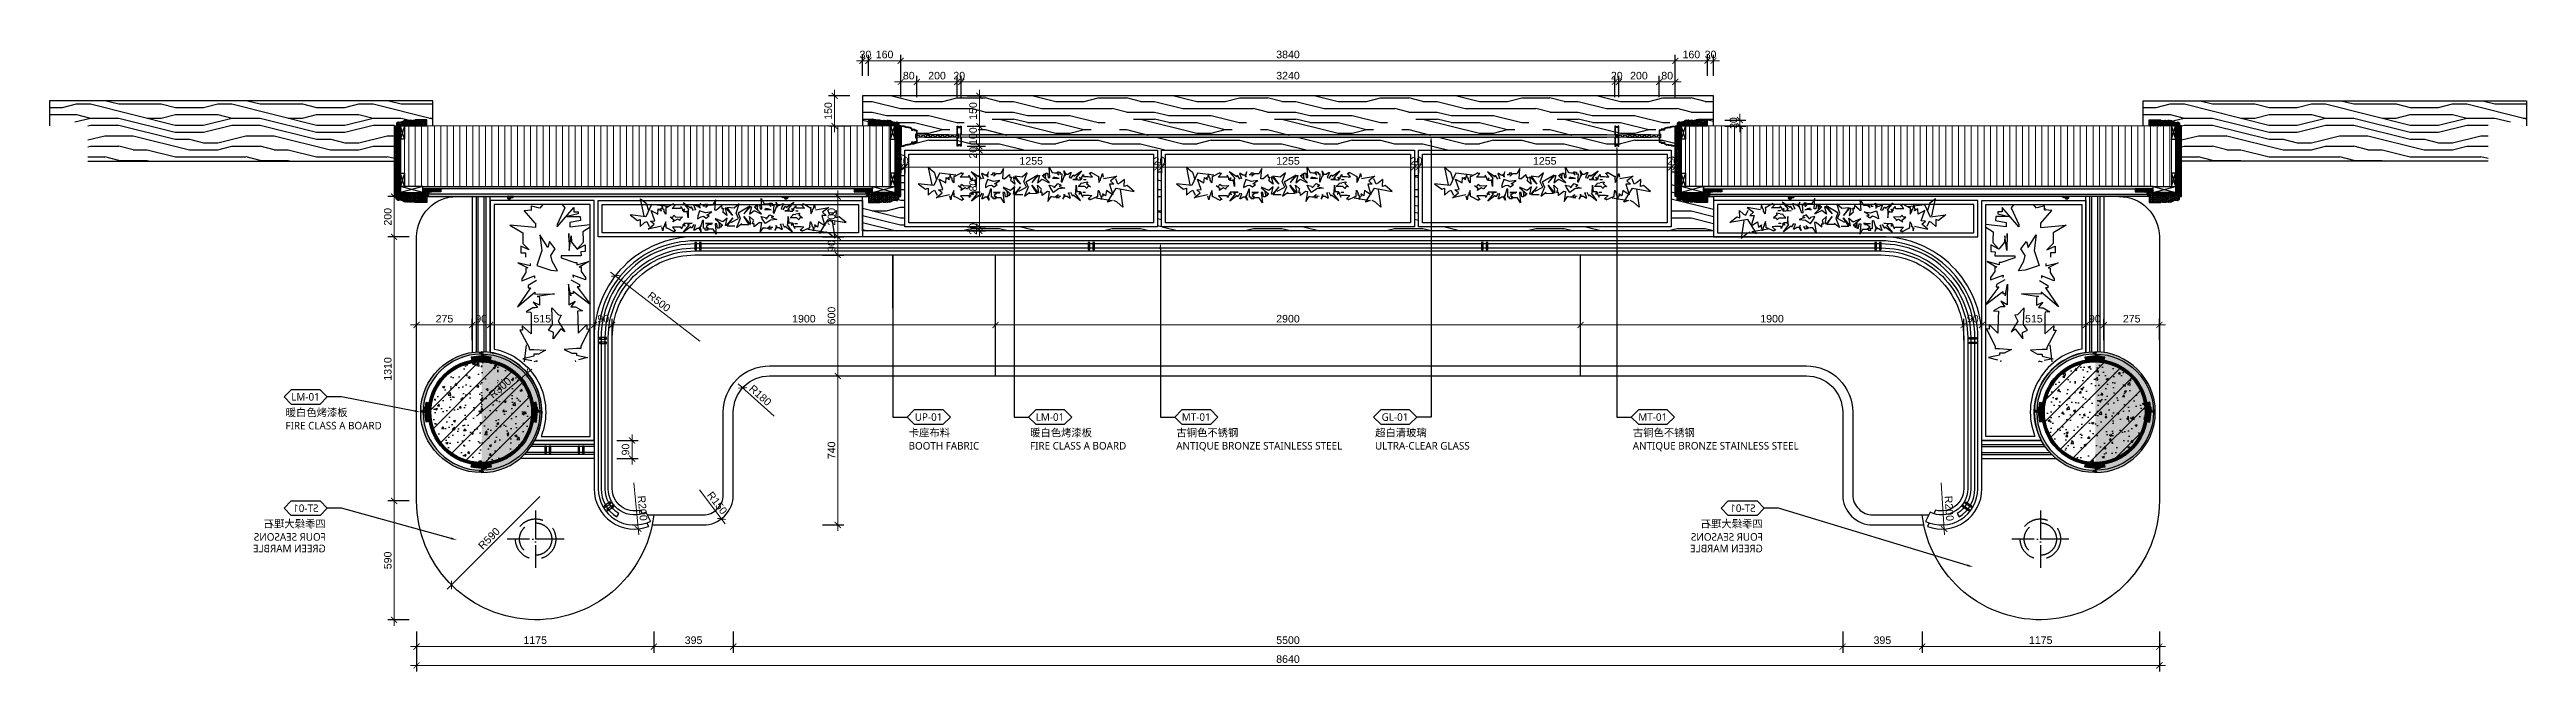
# Model space of a CAD drawing. Header units: millimetres. Extents: x 92928 to 223128, y -11456 to 21098.
# Drawn here: x 210848 to 223128, y 967 to 4053 of the extents above; entities that cross this region are included whole.
import ezdxf
from ezdxf import colors
from ezdxf.entities.mleader import LeaderData, LeaderLine
from ezdxf.enums import TextEntityAlignment as Align
from ezdxf.math import Vec2, Vec3
from ezdxf.xclip import XClip

# ---------------------------------------------------------------- set-up
doc = ezdxf.new("R2010")
doc.units = ezdxf.units.MM
doc.header["$XCLIPFRAME"] = 0
doc.set_wipeout_variables(frame=1)
for name, pattern in [('DASHED', [19.05, 12.7, -6.35]), ('DOT', [6.35, 0, -6.35]), ('DOTE', [61.468, 50.8, -5.08, 0.508, -5.08]), ('HIDDEN2', [0.1875, 0.125, -0.0625])]:
    doc.linetypes.add(name, pattern=pattern)
doc.layers.get('Defpoints').update_dxf_attribs({"color": 250})
for name, color, linetype, lineweight in [('_ACM-A-ANNO-DIMS', 2, 'Continuous', 13), ('_ACM-A-ANNO-DIMS @ 15', 2, 'Continuous', 13), ('_ACM-A-DETL-THIN', 2, 'Continuous', 9), ('_ACM-A-WALL-HACH', 251, 'Continuous', 9), ('I-WALL', 6, 'Continuous', 13)]:
    doc.layers.add(name, color=color, linetype=linetype, lineweight=lineweight)
for name, color, linetype in [('A-stairs', 2, 'Continuous'), ('I-DETL-LW01', 1, 'Continuous'), ('I-DETL-LW02', 2, 'Continuous'), ('I-DETL-LW251', 251, 'Continuous'), ('I-FC-HATCH', 8, 'Continuous'), ('I-PL-IDS-MILL', 40, 'Continuous'), ('I-PL-LIGHT', 1, 'HIDDEN2'), ('PE-尺寸标注', 44, 'Continuous'), ('Structure【大样结构线】', 30, 'Continuous'), ('WALL TYPE$0$G-ANNO-NOTE-CH', 7, 'Continuous'), ('WALL TYPE$0$HATCH', 8, 'Continuous'), ('WALL TYPE$0$I-SECT-LW03', 3, 'Continuous')]:
    doc.layers.add(name, color=color, linetype=linetype)
doc.styles.add('Arial', font='ARIALUNI.ttf')
doc.styles.add('WALL TYPE$0$Aecom Chinese', font='Microsoft YaHei.ttf')
doc.dimstyles.new('Aec-Arch-M-注释性', dxfattribs={"dimscale": 2, "dimtxt": 2.5, "dimasz": 2, "dimexe": 2, "dimexo": 2, "dimgap": 0.8, "dimtad": 1, "dimdec": 0, "dimrnd": 5, "dimzin": 3, "dimdsep": 46, "dimtxsty": 'Arial', "dimblk": 'WALL TYPE$0$_ArchTick', "dimcen": 2.5, "dimdle": 2, "dimclrd": 256, "dimclrt": 256, "dimazin": 2, "dimtfac": 0.75, "dimtdec": 0, "dimtix": 1, "dimtmove": 2, "dimatfit": 2, "dimfxl": 5, "dimfxlon": 1, "dimtolj": 1, "dimtzin": 0, "dimlwd": -1, "dimarcsym": 0})
pattern_1 = [(90, (159638.086, -68966.63), (-31.75, 0), [])]
pattern_2 = [(63.434949, (201971.59, 94762.37), (20, -1e-09), [4.6213684, -17.7393114]), (40.601295, (201958.434, 94779.664), (20, 2e-08), [4.158067, -88.037378]), (40.601295, (201968.434, 94799.664), (20, 2e-08), [4.158067, -88.037378]), (40.601295, (201978.434, 94819.664), (20, -1e-08), [4.158067, -88.037378]), (63.434949, (201961.443, 94759.575), (20, -1e-09), [4.237008, -18.123672]), (50.194429, (201963.338, 94763.365), (20, 8e-10), [2.24049, -75.862006]), (50.194429, (201973.338, 94783.365), (20, 8e-10), [2.24049, -75.862006]), (50.194429, (201983.338, 94803.365), (20, 8e-10), [2.24049, -75.862006]), (21.8014095, (201964.772, 94765.086), (20, -3e-08), [2.868712, -50.982936]), (33.690068, (201967.436, 94766.151), (20, -1e-08), [2.521813, -33.5336997]), (63.434949, (201969.534, 94767.55), (20, -8e-09), [3.3552885, -19.005391]), (45, (201971.035, 94770.551), (20, -6e-15), [2.717818, -53.850724]), (45, (201981.035, 94790.551), (20, -6e-15), [2.717818, -53.850724]), (21.8014095, (201972.9564, 94772.473), (20, -3e-08), [2.19237, -51.659278]), (63.434949, (201954.962, 94759.113), (20, -8e-09), [7.1896, -15.17108]), (50.194429, (201958.177, 94765.543), (20, 8e-10), [4.573562, -73.528935]), (50.194429, (201968.177, 94785.543), (20, 8e-10), [4.573562, -73.528935]), (50.194429, (201978.177, 94805.543), (20, 8e-10), [4.573562, -73.528935]), (33.690068, (201961.105, 94769.057), (20, -1e-08), [2.2405595, -33.8149534]), (15.945396, (201962.9695, 94770.2996), (20, -1.45e-06), [3.5624845, -69.2386145]), (33.690068, (201966.395, 94771.278), (20, -1e-08), [4.0929665, -31.962546]), (50.194429, (201969.8, 94773.549), (20, 8e-10), [5.197338, -72.905159]), (50.194429, (201979.8, 94793.549), (20, 8e-10), [5.197338, -72.905159]), (50.194429, (201989.8, 94813.549), (20, -3e-09), [5.197338, -72.905159]), (21.8014095, (201973.128, 94777.5414), (20, -3e-08), [5.7145015, -48.137147]), (50.194429, (201953.657, 94766.503), (20, 8e-10), [5.214067, -72.88843]), (50.194429, (201963.657, 94786.503), (20, 8e-10), [5.214067, -72.88843]), (50.194429, (201973.657, 94806.503), (20, 8e-10), [5.214067, -72.88843]), (33.690068, (201956.995, 94770.509), (20, -1e-08), [4.838075, -31.2174378]), (26.565051, (201961.021, 94773.192), (20, 1e-09), [7.98596, -81.456759]), (26.565051, (201971.021, 94793.192), (20, 1e-09), [7.98596, -81.456759]), (40.601295, (201968.164, 94776.764), (20, 2e-08), [4.319301, -87.876143]), (40.601295, (201978.164, 94796.764), (20, 2e-08), [4.319301, -87.876143]), (40.601295, (201988.164, 94816.764), (20, 2e-08), [4.319301, -87.876143]), (33.690068, (201954.992, 94773.287), (20, -1e-08), [2.7357917, -33.319722]), (26.565051, (201957.268, 94774.805), (20, 8e-09), [7.158076, -82.284643]), (26.565051, (201967.268, 94794.805), (20, -8e-08), [7.158076, -82.284643]), (40.601295, (201963.671, 94778.006), (20, 2e-08), [1.700823, -90.494622]), (40.601295, (201973.671, 94798.006), (20, 2e-08), [1.700823, -90.494622]), (40.601295, (201983.671, 94818.006), (20, 2e-08), [1.700823, -90.494622])]
pattern_3 = [(135, (223525.22, -32438.475), (-2.24506403, -2.24506403), []), (225, (223525.22, -32438.475), (-2.24506403, -6.7351921), [7.9375, -4.7625])]
pattern_4 = [(135, (212249.8708, 4552.312), (-2.245064, -2.245064), []), (225, (212249.8708, 4552.312), (-2.245064, -6.7351921), [7.9375, -4.7625])]
pattern_5 = [(225, (72084.5702, -14440.2542), (2.24506403, -2.24506403), []), (315, (72084.5702, -14440.2542), (6.73519209, -2.24506403), [7.9375, -4.7625])]
pattern_6 = [(333.43495, (175606.672, -9085.232), (-1e-09, -20), [4.621368, -17.739311]), (310.601295, (175623.966, -9072.075), (2e-08, -20), [4.158067, -88.037378]), (310.601295, (175643.966, -9082.075), (2e-08, -20), [4.158067, -88.037378]), (310.601295, (175663.966, -9092.075), (-1e-08, -20), [4.158067, -88.037378]), (333.43495, (175603.877, -9075.084), (-1e-09, -20), [4.237008, -18.123672]), (320.19443, (175607.666, -9076.979), (8e-10, -20), [2.24049, -75.862006]), (320.19443, (175627.666, -9086.979), (8e-10, -20), [2.24049, -75.862006]), (320.19443, (175647.666, -9096.979), (8e-10, -20), [2.24049, -75.862006]), (291.80141, (175609.388, -9078.413), (-3e-08, -20), [2.868712, -50.982936]), (303.690068, (175610.453, -9081.077), (-1e-08, -20), [2.521813, -33.5337]), (333.43495, (175611.852, -9083.175), (-8e-09, -20), [3.3552885, -19.005391]), (315, (175614.853, -9084.676), (-3e-15, -20), [2.717818, -53.850724]), (315, (175634.853, -9094.676), (-3e-15, -20), [2.717818, -53.850724]), (291.80141, (175616.775, -9086.5975), (-3e-08, -20), [2.19237, -51.659278]), (333.43495, (175603.415, -9068.603), (-8e-09, -20), [7.1896, -15.17108]), (320.19443, (175609.845, -9071.818), (8e-10, -20), [4.573562, -73.528935]), (320.19443, (175629.845, -9081.818), (8e-10, -20), [4.573562, -73.528935]), (320.19443, (175649.845, -9091.818), (8e-10, -20), [4.573562, -73.528935]), (303.690068, (175613.359, -9074.746), (-1e-08, -20), [2.2405595, -33.814953]), (285.945396, (175614.6015, -9076.6106), (-1.45e-06, -20), [3.5624845, -69.2386145]), (303.690068, (175615.58, -9080.036), (-1e-08, -20), [4.0929665, -31.962546]), (320.19443, (175617.85, -9083.442), (8e-10, -20), [5.197338, -72.90516]), (320.19443, (175637.85, -9093.442), (8e-10, -20), [5.197338, -72.90516]), (320.19443, (175657.85, -9103.442), (-3e-09, -20), [5.197338, -72.90516]), (291.80141, (175621.843, -9086.769), (-3e-08, -20), [5.7145015, -48.137147]), (320.19443, (175610.805, -9067.298), (8e-10, -20), [5.214067, -72.88843]), (320.19443, (175630.805, -9077.298), (8e-10, -20), [5.214067, -72.88843]), (320.19443, (175650.805, -9087.298), (8e-10, -20), [5.214067, -72.88843]), (303.690068, (175614.811, -9070.636), (-1e-08, -20), [4.838075, -31.217438]), (296.565051, (175617.494, -9074.662), (1e-09, -20), [7.98596, -81.456759]), (296.565051, (175637.494, -9084.662), (1e-09, -20), [7.98596, -81.456759]), (310.601295, (175621.066, -9081.805), (2e-08, -20), [4.319301, -87.876143]), (310.601295, (175641.066, -9091.805), (2e-08, -20), [4.319301, -87.876143]), (310.601295, (175661.066, -9101.805), (2e-08, -20), [4.319301, -87.876143]), (303.690068, (175617.589, -9068.633), (-1e-08, -20), [2.735792, -33.319722]), (296.565051, (175619.1065, -9070.909), (8e-09, -20), [7.158076, -82.284643]), (296.565051, (175639.1065, -9080.909), (-8e-08, -20), [7.158076, -82.284643]), (310.601295, (175622.308, -9077.312), (2e-08, -20), [1.700823, -90.494622]), (310.601295, (175642.308, -9087.312), (2e-08, -20), [1.700823, -90.494622]), (310.601295, (175662.308, -9097.312), (2e-08, -20), [1.700823, -90.494622])]
pattern_7 = [(333.43495, (174237.301, -9085.173), (-1e-09, -20), [4.621368, -17.739311]), (310.601295, (174254.595, -9072.016), (2e-08, -20), [4.158067, -88.037378]), (310.601295, (174274.595, -9082.016), (2e-08, -20), [4.158067, -88.037378]), (310.601295, (174294.595, -9092.016), (-1e-08, -20), [4.158067, -88.037378]), (333.43495, (174234.506, -9075.026), (-1e-09, -20), [4.237008, -18.123672]), (320.19443, (174238.296, -9076.92), (8e-10, -20), [2.24049, -75.862006]), (320.19443, (174258.296, -9086.92), (8e-10, -20), [2.24049, -75.862006]), (320.19443, (174278.296, -9096.92), (8e-10, -20), [2.24049, -75.862006]), (291.80141, (174240.017, -9078.355), (-3e-08, -20), [2.868712, -50.982936]), (303.690068, (174241.082, -9081.018), (-1e-08, -20), [2.521813, -33.5337]), (333.43495, (174242.481, -9083.117), (-8e-09, -20), [3.3552885, -19.005391]), (315, (174245.482, -9084.617), (-3e-15, -20), [2.717818, -53.850724]), (315, (174265.482, -9094.617), (-3e-15, -20), [2.717818, -53.850724]), (291.80141, (174247.404, -9086.539), (-3e-08, -20), [2.19237, -51.659278]), (333.43495, (174234.044, -9068.544), (-8e-09, -20), [7.1896, -15.17108]), (320.19443, (174240.475, -9071.76), (8e-10, -20), [4.573562, -73.528935]), (320.19443, (174260.475, -9081.76), (8e-10, -20), [4.573562, -73.528935]), (320.19443, (174280.475, -9091.76), (8e-10, -20), [4.573562, -73.528935]), (303.690068, (174243.988, -9074.688), (-1e-08, -20), [2.2405595, -33.814953]), (285.945396, (174245.231, -9076.552), (-1.45e-06, -20), [3.5624845, -69.2386145]), (303.690068, (174246.21, -9079.977), (-1e-08, -20), [4.0929665, -31.962546]), (320.19443, (174248.48, -9083.383), (8e-10, -20), [5.197338, -72.90516]), (320.19443, (174268.48, -9093.383), (8e-10, -20), [5.197338, -72.90516]), (320.19443, (174288.48, -9103.383), (-3e-09, -20), [5.197338, -72.90516]), (291.80141, (174252.473, -9086.71), (-3e-08, -20), [5.7145015, -48.137147]), (320.19443, (174241.434, -9067.24), (8e-10, -20), [5.214067, -72.88843]), (320.19443, (174261.434, -9077.24), (8e-10, -20), [5.214067, -72.88843]), (320.19443, (174281.434, -9087.24), (8e-10, -20), [5.214067, -72.88843]), (303.690068, (174245.44, -9070.578), (-1e-08, -20), [4.838075, -31.217438]), (296.565051, (174248.124, -9074.603), (1e-09, -20), [7.98596, -81.456759]), (296.565051, (174268.124, -9084.603), (1e-09, -20), [7.98596, -81.456759]), (310.601295, (174251.695, -9081.746), (2e-08, -20), [4.319301, -87.876143]), (310.601295, (174271.695, -9091.746), (2e-08, -20), [4.319301, -87.876143]), (310.601295, (174291.695, -9101.746), (2e-08, -20), [4.319301, -87.876143]), (303.690068, (174248.218, -9068.574), (-1e-08, -20), [2.735792, -33.319722]), (296.565051, (174249.736, -9070.851), (8e-09, -20), [7.158076, -82.284643]), (296.565051, (174269.736, -9080.851), (-8e-08, -20), [7.158076, -82.284643]), (310.601295, (174252.937, -9077.253), (2e-08, -20), [1.700823, -90.494622]), (310.601295, (174272.937, -9087.253), (2e-08, -20), [1.700823, -90.494622]), (310.601295, (174292.937, -9097.253), (2e-08, -20), [1.700823, -90.494622])]
pattern_8 = [(63.434949, (-166864.656, -12458.502), (20, -1e-09), [4.6213684, -17.7393114]), (40.601295, (-166877.813, -12441.208), (20, 2e-08), [4.1580665, -88.037378]), (40.601295, (-166867.813, -12421.208), (20, 2e-08), [4.1580665, -88.037378]), (40.601295, (-166857.813, -12401.208), (20, -1e-08), [4.1580665, -88.037378]), (63.434949, (-166874.804, -12461.297), (20, -1e-09), [4.2370078, -18.123672]), (50.194429, (-166872.909, -12457.507), (20, 8e-10), [2.2404905, -75.862006]), (50.194429, (-166862.909, -12437.507), (20, 8e-10), [2.2404905, -75.862006]), (50.194429, (-166852.909, -12417.507), (20, 8e-10), [2.2404905, -75.862006]), (21.8014095, (-166871.4744, -12455.786), (20, -3e-08), [2.8687122, -50.982936]), (33.6900675, (-166868.811, -12454.72), (20, -1e-08), [2.521813, -33.5336997]), (63.434949, (-166866.713, -12453.322), (20, -8e-09), [3.3552885, -19.005391]), (45, (-166865.212, -12450.32), (20, -4e-15), [2.717818, -53.8507243]), (45, (-166855.212, -12430.32), (20, -4e-15), [2.717818, -53.8507243]), (21.8014095, (-166863.29, -12448.399), (20, -3e-08), [2.19237, -51.659278]), (63.434949, (-166881.285, -12461.759), (20, -8e-09), [7.1896, -15.17108]), (50.194429, (-166878.07, -12455.328), (20, 8e-10), [4.573562, -73.528935]), (50.194429, (-166868.07, -12435.328), (20, 8e-10), [4.573562, -73.528935]), (50.194429, (-166858.07, -12415.328), (20, 8e-10), [4.573562, -73.528935]), (33.6900675, (-166875.141, -12451.815), (20, -1e-08), [2.2405595, -33.8149534]), (15.945396, (-166873.277, -12450.572), (20, -1.45e-06), [3.5624845, -69.2386145]), (33.6900675, (-166869.852, -12449.593), (20, -1e-08), [4.0929665, -31.9625462]), (50.194429, (-166866.446, -12447.323), (20, 8e-10), [5.197338, -72.905159]), (50.194429, (-166856.446, -12427.323), (20, 8e-10), [5.197338, -72.905159]), (50.194429, (-166846.446, -12407.323), (20, -3e-09), [5.197338, -72.905159]), (21.8014095, (-166863.119, -12443.33), (20, -3e-08), [5.7145015, -48.137147]), (50.194429, (-166882.59, -12454.368), (20, 8e-10), [5.214067, -72.88843]), (50.194429, (-166872.59, -12434.368), (20, 8e-10), [5.214067, -72.88843]), (50.194429, (-166862.59, -12414.368), (20, 8e-10), [5.214067, -72.88843]), (33.6900675, (-166879.251, -12450.363), (20, -1e-08), [4.838075, -31.2174378]), (26.565051, (-166875.226, -12447.679), (20, 1e-09), [7.98596, -81.456759]), (26.565051, (-166865.226, -12427.679), (20, 1e-09), [7.98596, -81.456759]), (40.601295, (-166868.083, -12444.108), (20, 2e-08), [4.3193014, -87.876143]), (40.601295, (-166858.083, -12424.108), (20, 2e-08), [4.3193014, -87.876143]), (40.601295, (-166848.083, -12404.108), (20, 2e-08), [4.3193014, -87.876143]), (33.6900675, (-166881.255, -12447.584), (20, -1e-08), [2.7357917, -33.319722]), (26.565051, (-166878.978, -12446.067), (20, 8e-09), [7.158076, -82.284643]), (26.565051, (-166868.978, -12426.067), (20, -8e-08), [7.158076, -82.284643]), (40.601295, (-166872.576, -12442.866), (20, 2e-08), [1.700823, -90.4946216]), (40.601295, (-166862.576, -12422.866), (20, 2e-08), [1.700823, -90.4946216]), (40.601295, (-166852.576, -12402.866), (20, 2e-08), [1.700823, -90.4946216])]
pattern_9 = [(135, (-166882.5894, -12459.3683), (-2.24506403, -2.24506403), []), (225, (-166882.5894, -12459.3683), (-2.24506403, -6.73519209), [7.9375, -4.7625])]

msp = doc.modelspace()

# ---------------------------------------------------------------- blocks, each defined once
blk = doc.blocks.new('海龙_1212224832')
at = {"layer": 'I-PL-LIGHT', "linetype": 'DOTE', "ltscale": 2.783885}
for p, q in [((0, 0), (0, -283)), ((141, -141), (-141, -141))]:
    blk.add_line(p, q, dxfattribs=at)
at = {"layer": 'I-PL-LIGHT', "linetype": 'DASHED', "ltscale": 10}
for radius in [100, 80]:
    blk.add_circle((0, -141), radius, dxfattribs=at)
blk = doc.blocks.new('海龙_1215173755')
at = {"layer": 'WALL TYPE$0$HATCH', "ltscale": 2}
h = blk.add_hatch(dxfattribs=at)
h.set_pattern_fill('ANSI32', color=256, scale=0.5)
h.set_pattern_definition([(45, (-39299.698, -12402.6693), (-3.36759605, 3.36759605), []), (45, (-39297.453, -12402.6693), (-3.36759605, 3.36759605), [])])
edge = h.paths.add_edge_path()
edge.add_line((2, -7), (2, 11))
edge.add_line((2, 11), (-3, 11))
edge.add_arc((-3, 9), 2, 90, 201.2139)
edge.add_arc((-6, 6), 2.97, -243.0808, 63.0808, ccw=False)
edge.add_arc((-9, 9), 2, 338.7861, 450)
edge.add_line((-9, 11), (-23, 11))
edge.add_line((-23, 11), (-23, 9))
edge.add_line((-23, 9), (-9, 9))
edge.add_arc((-6, 6), 4.51, 135.3033, 404.6967)
edge.add_line((-3, 9), (0, 9))
edge.add_line((0, 9), (0, -4))
edge.add_line((0, -4), (0, -5))
edge.add_line((0, -5), (-6, -5))
edge.add_line((-6, -5), (-6, -7))
edge.add_line((-6, -7), (2, -7))
at = {"color": 1, "linetype": 'Continuous', "lineweight": 15}
blk.add_lwpolyline([(2, -7), (2, 11), (-3, 11, 0.527318), (-5, 9, -4.178276), (-7, 9, 0.527318), (-9, 11), (-23, 11), (-23, 9), (-9, 9, 2.396256), (-3, 9), (0, 9), (0, -4), (0, -5), (-6, -5), (-6, -7)], format="xyb", close=True, dxfattribs=at)
at = {"color": 1, "linetype": 'Continuous', "lineweight": 15, "elevation": 8}
blk.add_lwpolyline([(-17, 24), (-17, 9), (-15, 9), (-15, 24)], close=True, dxfattribs=at)
blk = doc.blocks.new('海龙_1215174788')
at = {"layer": 'I-DETL-LW01'}
for p, q in [((-55, 0), (55, -30)), ((-55, -30), (55, 0))]:
    blk.add_line(p, q, dxfattribs=at)
blk.add_lwpolyline([(55, -30), (-55, -30), (-55, 0), (55, 0), (55, -30)], close=True, dxfattribs=at)
blk = doc.blocks.new('K_18')
at = {"layer": 'I-DETL-LW01'}
for p, q in [((33, 0), (-33, -20)), ((-33, 0), (33, -20))]:
    blk.add_line(p, q, dxfattribs=at)
blk.add_lwpolyline([(-33, -20), (-33, 0), (33, 0), (33, -20), (-33, -20)], close=True, dxfattribs=at)
blk = doc.blocks.new('K_23')
at = {"layer": 'I-DETL-LW251'}
h = blk.add_hatch(dxfattribs=at)
h.set_pattern_fill('ANSI38', color=250, angle=-180)
h.set_pattern_definition([(225, (39382.281, 12629.7715), (2.24506403, -2.24506403), []), (315, (39382.281, 12629.7715), (6.7351921, -2.24506403), [7.9375, -4.7625])])
h.paths.add_polyline_path([(-50, -205), (-60, -205), (-60, -360), (-50, -360)])
h.paths.add_polyline_path([(-50, -20), (-60, -20), (-60, -205), (-50, -205)])
h = blk.add_hatch(dxfattribs=at)
h.set_pattern_fill('ANSI38', color=250, angle=-270)
h.set_pattern_definition([(135, (39382.281, 12570.7274), (-2.24506403, -2.24506403), []), (225, (39382.281, 12570.7274), (-2.24506403, -6.7351921), [7.9375, -4.7625])])
h.paths.add_polyline_path([(-50, -350), (60, -350), (60, -360), (-50, -360)])
at = {"layer": 'PE-尺寸标注'}
h = blk.add_hatch(dxfattribs=at)
h.set_pattern_fill('木纹面1', color=250, scale=5, angle=-270, style=0, pattern_type=2)
h.set_pattern_definition([(153.434949, (-140730.957, -13591.318), (1e-09, 20), [4.6213684, -17.7393114]), (130.601295, (-140748.251, -13604.475), (-2e-08, 20), [4.1580665, -88.037378]), (130.601295, (-140768.251, -13594.475), (-2e-08, 20), [4.1580665, -88.037378]), (130.601295, (-140788.251, -13584.475), (1e-08, 20), [4.1580665, -88.037378]), (153.434949, (-140728.162, -13601.466), (1e-09, 20), [4.2370078, -18.123672]), (140.194429, (-140731.952, -13599.57), (-8e-10, 20), [2.2404905, -75.862006]), (140.194429, (-140751.952, -13589.57), (-8e-10, 20), [2.2404905, -75.862006]), (140.194429, (-140771.952, -13579.57), (-8e-10, 20), [2.2404905, -75.862006]), (111.8014095, (-140733.673, -13598.136), (3e-08, 20), [2.8687121, -50.982936]), (123.6900675, (-140734.738, -13595.473), (1e-08, 20), [2.521813, -33.5336997]), (153.434949, (-140736.137, -13593.375), (8e-09, 20), [3.3552885, -19.005391]), (135, (-140739.138, -13591.874), (1e-14, 20), [2.717818, -53.8507243]), (135, (-140759.138, -13581.874), (1e-14, 20), [2.717818, -53.8507243]), (111.8014095, (-140741.06, -13589.952), (3e-08, 20), [2.19237, -51.659278]), (153.434949, (-140727.7, -13607.947), (8e-09, 20), [7.1896, -15.17108]), (140.194429, (-140734.13, -13604.731), (-8e-10, 20), [4.573562, -73.528935]), (140.194429, (-140754.13, -13594.731), (-8e-10, 20), [4.573562, -73.528935]), (140.194429, (-140774.13, -13584.731), (-8e-10, 20), [4.573562, -73.528935]), (123.6900675, (-140737.644, -13601.803), (1e-08, 20), [2.2405595, -33.8149534]), (105.945396, (-140738.887, -13599.939), (1.45e-06, 20), [3.5624845, -69.2386145]), (123.6900675, (-140739.865, -13596.514), (1e-08, 20), [4.0929665, -31.9625462]), (140.194429, (-140742.136, -13593.108), (-8e-10, 20), [5.197338, -72.905159]), (140.194429, (-140762.136, -13583.108), (-8e-10, 20), [5.197338, -72.905159]), (140.194429, (-140782.136, -13573.108), (3e-09, 20), [5.197338, -72.905159]), (111.8014095, (-140746.1286, -13589.781), (3e-08, 20), [5.7145015, -48.137147]), (140.194429, (-140735.09, -13609.251), (-8e-10, 20), [5.214067, -72.88843]), (140.194429, (-140755.09, -13599.251), (-8e-10, 20), [5.214067, -72.88843]), (140.194429, (-140775.09, -13589.251), (-8e-10, 20), [5.214067, -72.88843]), (123.6900675, (-140739.096, -13605.913), (1e-08, 20), [4.838075, -31.2174377]), (116.565051, (-140741.78, -13601.888), (-1e-09, 20), [7.98596, -81.456759]), (116.565051, (-140761.78, -13591.888), (-1e-09, 20), [7.98596, -81.456759]), (130.601295, (-140745.351, -13594.745), (-2e-08, 20), [4.319301, -87.876143]), (130.601295, (-140765.351, -13584.745), (-2e-08, 20), [4.319301, -87.876143]), (130.601295, (-140785.351, -13574.745), (-2e-08, 20), [4.319301, -87.876143]), (123.6900675, (-140741.874, -13607.917), (1e-08, 20), [2.7357916, -33.319722]), (116.565051, (-140743.392, -13605.64), (-8e-09, 20), [7.158076, -82.284643]), (116.565051, (-140763.392, -13595.64), (8e-08, 20), [7.158076, -82.284643]), (130.601295, (-140746.593, -13599.238), (-2e-08, 20), [1.700823, -90.4946216]), (130.601295, (-140766.593, -13589.238), (-2e-08, 20), [1.700823, -90.4946216]), (130.601295, (-140786.593, -13579.238), (-2e-08, 20), [1.700823, -90.4946216])])
edge = h.paths.add_edge_path()
edge.add_line((-65, -20), (60, -20))
edge.add_line((60, -20), (60, -20))
edge.add_line((60, -20), (80, -20))
edge.add_line((80, -20), (80, 10))
edge.add_line((80, 10), (23, 10))
edge.add_arc((19, 11), 4.26, 260.8861, 343.7626, ccw=False)
edge.add_arc((16, 5), 2.88, 48.9864, 176.76)
edge.add_arc((2, -14), 22.6, 58.2028, 121.7947)
edge.add_arc((-14, 4), 4.1, 9.3845, 139.2343)
edge.add_arc((-23, -3), 11.8, 60.5974, 123.6714)
edge.add_arc((-55, 39), 41, 265.8404, 308.0152, ccw=False)
edge.add_arc((-61, -3), 3.08, 20.575, 178.5813)
edge.add_line((-64, -3), (-66, -3))
edge.add_arc((-71, -1), 4.77, 280.7646, 339.5436, ccw=False)
edge.add_line((-70, -6), (-70, -30))
edge.add_line((-70, -30), (-65, -30))
edge.add_line((-65, -30), (-65, -20))
h = blk.add_hatch(dxfattribs=at)
h.set_pattern_fill('木纹面1', color=250, scale=5, angle=-270, style=0, pattern_type=2)
h.set_pattern_definition([(153.43495, (39381.414, 12647.705), (1e-09, 20), [4.621368, -17.739311]), (130.601295, (39364.12, 12634.548), (-2e-08, 20), [4.158067, -88.037378]), (130.601295, (39344.12, 12644.548), (-2e-08, 20), [4.158067, -88.037378]), (130.601295, (39324.12, 12654.548), (1e-08, 20), [4.158067, -88.037378]), (153.43495, (39384.21, 12637.557), (1e-09, 20), [4.237008, -18.123672]), (140.19443, (39380.42, 12639.452), (-8e-10, 20), [2.24049, -75.862006]), (140.19443, (39360.42, 12649.452), (-8e-10, 20), [2.24049, -75.862006]), (140.19443, (39340.42, 12659.452), (-8e-10, 20), [2.24049, -75.862006]), (111.80141, (39378.6984, 12640.8865), (3e-08, 20), [2.868712, -50.982936]), (123.690068, (39377.633, 12643.55), (1e-08, 20), [2.521813, -33.5337]), (153.43495, (39376.234, 12645.648), (8e-09, 20), [3.3552885, -19.005391]), (135, (39373.233, 12647.149), (1e-14, 20), [2.717818, -53.850724]), (135, (39353.233, 12657.149), (1e-14, 20), [2.717818, -53.850724]), (111.80141, (39371.311, 12649.0706), (3e-08, 20), [2.19237, -51.659278]), (153.43495, (39384.671, 12631.076), (8e-09, 20), [7.1896, -15.17108]), (140.19443, (39378.241, 12634.292), (-8e-10, 20), [4.573562, -73.528935]), (140.19443, (39358.241, 12644.292), (-8e-10, 20), [4.573562, -73.528935]), (140.19443, (39338.241, 12654.292), (-8e-10, 20), [4.573562, -73.528935]), (123.690068, (39374.727, 12637.219), (1e-08, 20), [2.2405595, -33.814953]), (105.945396, (39373.4845, 12639.0837), (1.45e-06, 20), [3.5624845, -69.238614]), (123.690068, (39372.506, 12642.509), (1e-08, 20), [4.0929665, -31.962546]), (140.19443, (39370.235, 12645.915), (-8e-10, 20), [5.197338, -72.90516]), (140.19443, (39350.235, 12655.915), (-8e-10, 20), [5.197338, -72.90516]), (140.19443, (39330.235, 12665.915), (3e-09, 20), [5.197338, -72.90516]), (111.80141, (39366.243, 12649.242), (3e-08, 20), [5.7145015, -48.137147]), (140.19443, (39377.281, 12629.771), (-8e-10, 20), [5.214067, -72.88843]), (140.19443, (39357.281, 12639.771), (-8e-10, 20), [5.214067, -72.88843]), (140.19443, (39337.281, 12649.771), (-8e-10, 20), [5.214067, -72.88843]), (123.690068, (39373.275, 12633.109), (1e-08, 20), [4.838075, -31.217438]), (116.56505, (39370.592, 12637.135), (-1e-09, 20), [7.98596, -81.456759]), (116.56505, (39350.592, 12647.135), (-1e-09, 20), [7.98596, -81.456759]), (130.601295, (39367.02, 12644.278), (-2e-08, 20), [4.3193, -87.876143]), (130.601295, (39347.02, 12654.278), (-2e-08, 20), [4.3193, -87.876143]), (130.601295, (39327.02, 12664.278), (-2e-08, 20), [4.3193, -87.876143]), (123.690068, (39370.497, 12631.106), (1e-08, 20), [2.735792, -33.319722]), (116.56505, (39368.9795, 12633.3825), (-8e-09, 20), [7.158076, -82.284643]), (116.56505, (39348.9795, 12643.3825), (8e-08, 20), [7.158076, -82.284643]), (130.601295, (39365.778, 12639.785), (-2e-08, 20), [1.700823, -90.494622]), (130.601295, (39345.778, 12649.785), (-2e-08, 20), [1.700823, -90.494622]), (130.601295, (39325.778, 12659.785), (-2e-08, 20), [1.700823, -90.494622])])
h.paths.add_polyline_path([(-60, -205), (-80, -205), (-80, -370), (-70, -370), (-70, -350), (-65, -350), (-65, -360), (-60, -360)])
h.paths.add_polyline_path([(-70, -20), (-80, -20), (-80, -205), (-60, -205), (-60, -20), (-65, -20), (-65, -30), (-70, -30)])
h = blk.add_hatch(dxfattribs=at)
h.set_pattern_fill('木纹面1', color=250, scale=5, angle=90, pattern_type=2)
h.set_pattern_definition([(153.435, (-70.866, -382.068), (1e-09, 20), [4.6214, -17.7393]), (130.601, (-88.16, -395.225), (-2e-08, 20), [4.158, -88.0374]), (130.601, (-108.16, -385.225), (-2e-08, 20), [4.158, -88.0374]), (130.601, (-128.16, -375.225), (1e-08, 20), [4.158, -88.0374]), (153.435, (-68.071, -392.215), (1e-09, 20), [4.237, -18.1237]), (140.194, (-71.86, -390.32), (-8e-10, 20), [2.2405, -75.862]), (140.194, (-91.86, -380.32), (-8e-10, 20), [2.2405, -75.862]), (140.194, (-111.86, -370.32), (-8e-10, 20), [2.2405, -75.862]), (111.8014, (-73.582, -388.886), (3e-08, 20), [2.8687, -50.983]), (123.69, (-74.647, -386.222), (1e-08, 20), [2.5218, -33.5337]), (153.435, (-76.046, -384.124), (8e-09, 20), [3.3553, -19.0054]), (135, (-79.047, -382.624), (2e-14, 20), [2.718, -53.8507]), (135, (-99.047, -372.624), (2e-14, 20), [2.7178, -53.8507]), (111.8014, (-80.969, -380.702), (3e-08, 20), [2.1924, -51.6593]), (153.435, (-67.609, -398.696), (8e-09, 20), [7.1896, -15.171]), (140.194, (-74.04, -395.481), (-8e-10, 20), [4.5736, -73.529]), (140.194, (-94.04, -385.481), (-8e-10, 20), [4.5736, -73.529]), (140.194, (-114.04, -375.481), (-8e-10, 20), [4.5736, -73.529]), (123.69, (-77.553, -392.553), (1e-08, 20), [2.2406, -33.815]), (105.9454, (-78.7957, -390.6887), (1e-06, 20), [3.5625, -69.2386]), (123.69, (-79.774, -387.263), (1e-08, 20), [4.093, -31.9625]), (140.194, (-82.045, -383.858), (-8e-10, 20), [5.1973, -72.905]), (140.194, (-102.045, -373.858), (-8e-10, 20), [5.1973, -72.905]), (140.1944, (-122.045, -363.858), (3e-09, 20), [5.1973, -72.905]), (111.8014, (-86.0375, -380.5304), (3e-08, 20), [5.7145, -48.1371]), (140.194, (-75, -400.001), (-8e-10, 20), [5.214, -72.8884]), (140.194, (-95, -390.001), (-8e-10, 20), [5.214, -72.8884]), (140.194, (-115, -380.001), (-8e-10, 20), [5.214, -72.8884]), (123.69, (-79.005, -396.663), (1e-08, 20), [4.838, -31.2174]), (116.565, (-81.6885, -392.637), (-1e-09, 20), [7.986, -81.4568]), (116.565, (-101.6885, -382.637), (-1e-09, 20), [7.986, -81.4568]), (130.601, (-85.26, -385.495), (-2e-08, 20), [4.3193, -87.876]), (130.601, (-105.26, -375.495), (-2e-08, 20), [4.3193, -87.876]), (130.601, (-125.26, -365.495), (-2e-08, 20), [4.3193, -87.876]), (123.69, (-81.783, -398.666), (1e-08, 20), [2.7358, -33.3197]), (116.565, (-83.301, -396.39), (-8e-09, 20), [7.158, -82.2846]), (116.565, (-103.301, -386.39), (8e-08, 20), [7.158, -82.2846]), (130.601, (-86.502, -389.987), (-2e-08, 20), [1.701, -90.4946]), (130.601, (-106.502, -379.987), (-2e-08, 20), [1.701, -90.4946]), (130.601, (-126.502, -369.987), (-2e-08, 20), [1.701, -90.4946])])
h.paths.add_polyline_path([(80, -347), (60, -347), (60, -360), (-65, -360), (-65, -350), (-70, -350), (-70, -384, -0.262247), (-66, -387), (-64, -387, 0.824383), (-58, -388, -0.186128), (-30, -397, 0.282378), (-18, -397, 0.636149), (-10, -395, 0.284819), (13, -395, 0.623496), (18, -397, -0.37825), (23, -400), (80, -400)])
at = {"layer": 'I-DETL-LW01'}
for points in [[(-60, -205), (-60, -20), (-50, -20), (-50, -205)], [(-50, -205), (-50, -360), (-60, -360), (-60, -205)]]:
    blk.add_lwpolyline(points, dxfattribs=at)
blk.add_lwpolyline([(-50, -350), (60, -350), (60, -360), (-50, -360)], close=True, dxfattribs=at)
at = {"layer": 'I-DETL-LW02'}
for points in [[(-65, -20), (60, -20), (60, -20), (80, -20), (80, 10), (23, 10, -0.37825), (18, 7, 0.623496), (13, 5, 0.284819), (-10, 5, 0.636149), (-18, 7, 0.282378), (-30, 7, -0.186128), (-58, -2, 0.824383), (-64, -3), (-66, -3, -0.262247), (-70, -6), (-70, -30), (-65, -30), (-65, -20)], [(-65, -360), (60, -360), (60, -347), (80, -347), (80, -400), (23, -400, 0.37825), (18, -397, -0.623496), (13, -395, -0.284819), (-10, -395, -0.636149), (-18, -397, -0.282378), (-30, -397, 0.186128), (-58, -388, -0.824383), (-64, -387), (-66, -387, 0.262247), (-70, -384), (-70, -350), (-65, -350), (-65, -360)]]:
    blk.add_lwpolyline(points, format="xyb", dxfattribs=at)
for points in [[(-80, -205), (-80, -20), (-70, -20), (-70, -30), (-65, -30), (-65, -20), (-60, -20), (-60, -205)], [(-60, -205), (-60, -360), (-65, -360), (-65, -350), (-70, -350), (-70, -370), (-80, -370), (-80, -205)]]:
    blk.add_lwpolyline(points, dxfattribs=at)
at = {"rotation": 270}
for p in [(-30, -53), (-30, -287)]:
    blk.add_blockref('K_18', p, dxfattribs=at)
at = {"layer": 'I-DETL-LW01', "xscale": -1}
blk.add_blockref('海龙_1215174788', (5, -320), dxfattribs=at)
blk = doc.blocks.new('K_46')
h = blk.add_hatch()
h.set_pattern_fill('0-钢筋混凝土001-DOM', color=250, scale=15, pattern_type=2)
h.set_pattern_definition([(45, (-167132.59, -9769.37), (-53.03301, 53.03301), []), (50, (-167132.59, -9769.37), (107.589027, -9.41282), [11.25, -123.75]), (355, (-167132.59, -9769.37), (-20.8127, 112.82882), [9, -99]), (100.4514, (-167123.62, -9770.15), (86.77641, 103.41593), [9.56103, -105.17132]), (46.1842, (-167132.59, -9739.37), (160.08616, -24.82785), [16.875, -185.625]), (96.6356, (-167119.25, -9741.44), (140.1994, 146.11768), [14.34154, -157.75695]), (351.1842, (-167132.59, -9739.37), (140.19929, 146.11779), [13.5, -148.5]), (21, (-167117.59, -9746.87), (89.53606, -60.392834), [11.25, -123.75]), (326, (-167117.59, -9746.87), (36.4973, 108.77251), [9, -99]), (71.4514, (-167110.13, -9751.9), (126.033394, 48.379575), [9.56103, -105.17132]), (37.5, (-167132.59, -9769.37), (1.823978, 49.934078), [0.75, -97.8, 0.75, -100.5, 0.75, -99.375]), (7.5, (-167132.59, -9769.37), (39.46043, 59.161757), [0.75, -57.3, 0.75, -95.55, 0.75, -37.875]), (327.5, (-167166.04, -9769.37), (80.073365, -3.383231), [0.75, -37.5, 0.75, -117, 0.75, -155.25]), (317.5, (-167181.04, -9769.37), (87.477925, 15.015747), [0.75, -48.75, 0.75, -77.7, 0.75, -110.25])])
h.paths.add_polyline_path([(-250, -300, 1), (250, -300, 1)])
at = {"layer": 'I-DETL-LW251'}
h = blk.add_hatch(dxfattribs=at)
h.set_pattern_fill('ANSI38', color=250, angle=90)
h.set_pattern_definition([(135, (-261.999, -562), (-2.245064, -2.245064), []), (225, (-261.999, -562), (-2.245064, -6.735192), [7.9375, -4.7625])])
h.paths.add_polyline_path([(-262, -300, 0.044479), (-258, -346, 0.91483), (262, -300, 1)])
h.paths.add_polyline_path([(250, -300, -1), (-250, -300, -1)], flags=16)
h = blk.add_hatch(dxfattribs=at)
h.set_pattern_fill('ANSI38', color=250, angle=90)
h.set_pattern_definition(pattern_9)
edge = h.paths.add_edge_path()
edge.add_arc((0, -300), 262, 79.8128, 100.1872, ccw=False)
edge.add_line((46, -42), (49, -27))
edge.add_arc((0, -300), 277, 79.8128, 100.1872)
edge.add_line((-49, -27), (-46, -42))
h = blk.add_hatch(dxfattribs=at)
h.set_pattern_fill('ANSI38', color=250, angle=90)
h.set_pattern_definition(pattern_9)
edge = h.paths.add_edge_path()
edge.add_arc((0, -300), 277, 169.8128, 190.1872, ccw=False)
edge.add_line((-273, -251), (-258, -254))
edge.add_arc((0, -300), 262, 169.8128, 190.1872)
edge.add_line((-258, -346), (-273, -349))
h = blk.add_hatch(dxfattribs=at)
h.set_pattern_fill('ANSI38', color=250, angle=90)
h.set_pattern_definition(pattern_9)
edge = h.paths.add_edge_path()
edge.add_arc((0, -300), 277, 349.8128, 370.1872)
edge.add_line((273, -251), (258, -254))
edge.add_arc((0, -300), 262, -10.1872, 10.1872, ccw=False)
edge.add_line((258, -346), (273, -349))
h = blk.add_hatch(dxfattribs=at)
h.set_pattern_fill('ANSI38', color=250, angle=90)
h.set_pattern_definition(pattern_9)
edge = h.paths.add_edge_path()
edge.add_arc((0, -300), 262, 259.8128, 280.1872)
edge.add_line((46, -558), (49, -573))
edge.add_arc((0, -300), 277, 259.8128, 280.1872, ccw=False)
edge.add_line((-49, -573), (-46, -558))
at = {"layer": 'PE-尺寸标注'}
h = blk.add_hatch(dxfattribs=at)
h.set_pattern_fill('木纹面1', color=250, scale=5, style=0, pattern_type=2)
h.set_pattern_definition(pattern_8)
edge = h.paths.add_edge_path()
edge.add_arc((0, -300), 288, 449.9999, 630)
edge.add_line((0, -588), (0, -593))
edge.add_line((0, -593), (-9, -593))
edge.add_line((-9, -593), (-9, -596))
edge.add_line((-9, -596), (0, -596))
edge.add_line((0, -596), (0, -600))
edge.add_arc((0, -300), 300, 90, 270, ccw=False)
edge.add_line((0, 0), (0, -5))
edge.add_line((0, -5), (-9, -5))
edge.add_line((-9, -5), (-9, -8))
edge.add_line((-9, -8), (0, -8))
edge.add_line((0, -8), (0, -12))
h = blk.add_hatch(dxfattribs=at)
h.set_pattern_fill('木纹面1', color=250, scale=5, style=0, pattern_type=2)
h.set_pattern_definition(pattern_8)
edge = h.paths.add_edge_path()
edge.add_arc((3, -300), 288, -90.0019, 89.9981, ccw=False)
edge.add_line((3, -588), (3, -593))
edge.add_line((3, -593), (9, -593))
edge.add_line((9, -593), (9, -596))
edge.add_line((9, -596), (0, -596))
edge.add_line((0, -596), (0, -600))
edge.add_arc((0, -300), 300, 270, 450)
edge.add_line((0, 0), (0, -5))
edge.add_line((0, -5), (9, -5))
edge.add_line((9, -5), (9, -8))
edge.add_line((9, -8), (3, -8))
edge.add_line((3, -8), (3, -12))
at = {"layer": 'I-DETL-LW01'}
for points in [[(-46, -42, -0.089135), (46, -42), (49, -27, 0.089135), (-49, -27), (-46, -42)], [(-273, -349, -0.089135), (-273, -251), (-258, -254, 0.089135), (-258, -346), (-273, -349)], [(273, -349, 0.089135), (273, -251), (258, -254, -0.089135), (258, -346), (273, -349)], [(-46, -558, 0.089135), (46, -558), (49, -573, -0.089135), (-49, -573), (-46, -558)]]:
    blk.add_lwpolyline(points, format="xyb", dxfattribs=at)
for points in [[(-9, -5), (9, -5), (9, -7), (-9, -7)], [(-9, -593), (9, -593), (9, -595), (-9, -595)]]:
    blk.add_lwpolyline(points, close=True, dxfattribs=at)
blk.add_circle((0, -300), 262, dxfattribs=at)
at = {"layer": 'I-DETL-LW02'}
for points in [[(0, -12, 1), (0, -588), (0, -593), (-9, -593), (-9, -596), (0, -596), (0, -600, -1), (0, 0), (0, -5), (-9, -5), (-9, -8), (0, -8)], [(3, -12, -1), (3, -588), (3, -593), (9, -593), (9, -596), (0, -596), (0, -600, 1), (0, 0), (0, -5), (9, -5), (9, -8), (3, -8)]]:
    blk.add_lwpolyline(points, format="xyb", close=True, dxfattribs=at)
at = {"layer": 'WALL TYPE$0$I-SECT-LW03'}
blk.add_circle((0, -300), 250, dxfattribs=at)
for p, rotation in [((3, -12), 180), ((-288, -298), 270)]:
    blk.add_blockref('海龙_1215173755', p, dxfattribs=dict(rotation=rotation))
at = {"xscale": -1, "rotation": 90}
blk.add_blockref('海龙_1215173755', (288, -298), dxfattribs=at)
at = {"xscale": -1}
blk.add_blockref('海龙_1215173755', (3, -588), dxfattribs=at)
blk = doc.blocks.new('*U267')
at = {"color": 250}
for p, q in [((0, 8), (0, 0)), ((3, 8), (3, 0)), ((5, 8), (5, 0)), ((7, 8), (7, 0)), ((9, 8), (9, 0)), ((10, 8), (10, 0)), ((10, 8), (10, 0))]:
    blk.add_line(p, q, dxfattribs=at)
blk = doc.blocks.new('K_47')
at = {"color": 8, "linetype": 'DOT', "ltscale": 1000}
blk.add_wipeout([(22, 7), (30, 7), (30, -28), (22, -28)], dxfattribs=at)
blk.add_wipeout([(0, 7), (8, 7), (8, -28), (0, -28)], dxfattribs=at)
at = {"layer": 'I-PL-IDS-MILL'}
for points in [[(0, 7), (8, 7), (8, -28), (0, -28)], [(22, 7), (30, 7), (30, -28), (22, -28)]]:
    blk.add_lwpolyline(points, close=True, dxfattribs=at)
at = {"layer": '_ACM-A-DETL-THIN', "xscale": -1, "rotation": 270}
for p in [(0, -3), (22, -3)]:
    blk.add_blockref('*U267', p, dxfattribs=at)
at = {"layer": '_ACM-A-DETL-THIN', "rotation": 270}
for p in [(0, -18), (22, -18)]:
    blk.add_blockref('*U267', p, dxfattribs=at)
blk = doc.blocks.new('WALL TYPE$0$_ArchTick')
at = {"color": 0, "linetype": 'ByBlock', "const_width": 0.15}
blk.add_lwpolyline([(-0.5, -0.5), (0.5, 0.5)], dxfattribs=at)
blk = doc.blocks.new('*D579')
at = {"layer": '_ACM-A-ANNO-DIMS', "color": 0, "lineweight": -2, "transparency": 16777216}
for p, q in [((212668, 1165), (212668, 1060)), ((213844, 1165), (213844, 1060))]:
    blk.add_line(p, q, dxfattribs=at)
at = {"layer": '_ACM-A-ANNO-DIMS', "transparency": 16777216}
blk.add_line((213874, 1090), (212638, 1090), dxfattribs=at)
at = {"layer": 'Defpoints', "color": 0, "transparency": 16777216}
for p in [(212668, 1813), (213844, 1744), (212668, 1090)]:
    blk.add_point(p, dxfattribs=at)
at = {"layer": '_ACM-A-ANNO-DIMS', "transparency": 16777216, "xscale": 30, "yscale": 30, "zscale": 30, "rotation": 180}
blk.add_blockref('WALL TYPE$0$_ArchTick', (212668, 1090), dxfattribs=at)
at = {"layer": '_ACM-A-ANNO-DIMS', "transparency": 16777216, "xscale": 30, "yscale": 30, "zscale": 30}
blk.add_blockref('WALL TYPE$0$_ArchTick', (213844, 1090), dxfattribs=at)
at = {"layer": '_ACM-A-ANNO-DIMS', "transparency": 16777216, "insert": (213256, 1122), "char_height": 37.5, "attachment_point": 5, "style": 'Arial'}
blk.add_mtext('\\A1;1175', dxfattribs=at)
blk = doc.blocks.new('*D580')
at = {"layer": '_ACM-A-ANNO-DIMS', "transparency": 16777216}
blk.add_line((213279, 1835), (212820, 1375), dxfattribs=at)
at = {"layer": 'Defpoints', "color": 0, "transparency": 16777216}
for p in [(213258, 1813), (212841, 1396)]:
    blk.add_point(p, dxfattribs=at)
at = {"layer": '_ACM-A-ANNO-DIMS', "transparency": 16777216, "xscale": 30, "yscale": 30, "zscale": 30, "rotation": 224.9972096218963}
blk.add_blockref('WALL TYPE$0$_ArchTick', (212841, 1396), dxfattribs=at)
at = {"layer": '_ACM-A-ANNO-DIMS', "transparency": 16777216, "insert": (213027, 1627), "char_height": 37.5, "attachment_point": 5, "rotation": 44.9972, "style": 'Arial'}
blk.add_mtext('\\A1;R590', dxfattribs=at)
blk = doc.blocks.new('*D581')
at = {"layer": '_ACM-A-ANNO-DIMS', "transparency": 16777216}
blk.add_line((212556, 1843), (212556, 1193), dxfattribs=at)
at = {"layer": '_ACM-A-ANNO-DIMS', "color": 0, "lineweight": -2, "transparency": 16777216}
for p, q in [((212631, 1813), (212526, 1813)), ((212631, 1223), (212526, 1223))]:
    blk.add_line(p, q, dxfattribs=at)
at = {"layer": 'Defpoints', "color": 0, "transparency": 16777216}
for p in [(212668, 1813), (212556, 1223), (213258, 1223)]:
    blk.add_point(p, dxfattribs=at)
at = {"layer": '_ACM-A-ANNO-DIMS', "transparency": 16777216, "xscale": 30, "yscale": 30, "zscale": 30}
for p, rotation in [((212556, 1813), 90), ((212556, 1223), 270)]:
    blk.add_blockref('WALL TYPE$0$_ArchTick', p, dxfattribs=dict(at, rotation=rotation))
at = {"layer": '_ACM-A-ANNO-DIMS', "transparency": 16777216, "insert": (212525, 1518), "char_height": 37.5, "attachment_point": 5, "rotation": 90, "style": 'Arial'}
blk.add_mtext('\\A1;590', dxfattribs=at)
blk = doc.blocks.new('*D582')
at = {"layer": '_ACM-A-ANNO-DIMS', "color": 0, "lineweight": -2, "transparency": 16777216}
for p, q in [((212631, 3123), (212526, 3123)), ((212631, 1813), (212526, 1813))]:
    blk.add_line(p, q, dxfattribs=at)
at = {"layer": '_ACM-A-ANNO-DIMS', "transparency": 16777216}
blk.add_line((212556, 3153), (212556, 1783), dxfattribs=at)
at = {"layer": 'Defpoints', "color": 0, "transparency": 16777216}
for p in [(212668, 3123), (212556, 1813), (212668, 1813)]:
    blk.add_point(p, dxfattribs=at)
at = {"layer": '_ACM-A-ANNO-DIMS', "transparency": 16777216, "xscale": 30, "yscale": 30, "zscale": 30}
for p, rotation in [((212556, 3123), 90), ((212556, 1813), 270)]:
    blk.add_blockref('WALL TYPE$0$_ArchTick', p, dxfattribs=dict(at, rotation=rotation))
at = {"layer": '_ACM-A-ANNO-DIMS', "transparency": 16777216, "insert": (212525, 2468), "char_height": 37.5, "attachment_point": 5, "rotation": 90, "style": 'Arial'}
blk.add_mtext('\\A1;1310', dxfattribs=at)
blk = doc.blocks.new('*D583')
at = {"layer": '_ACM-A-ANNO-DIMS', "color": 0, "lineweight": -2, "transparency": 16777216}
for p, q in [((212631, 3323), (212526, 3323)), ((212631, 3123), (212526, 3123))]:
    blk.add_line(p, q, dxfattribs=at)
at = {"layer": '_ACM-A-ANNO-DIMS', "transparency": 16777216}
blk.add_line((212556, 3353), (212556, 3093), dxfattribs=at)
at = {"layer": 'Defpoints', "color": 0, "transparency": 16777216}
for p in [(212668, 3323), (212556, 3123), (212668, 3123)]:
    blk.add_point(p, dxfattribs=at)
at = {"layer": '_ACM-A-ANNO-DIMS', "transparency": 16777216, "xscale": 30, "yscale": 30, "zscale": 30}
for p, rotation in [((212556, 3323), 90), ((212556, 3123), 270)]:
    blk.add_blockref('WALL TYPE$0$_ArchTick', p, dxfattribs=dict(at, rotation=rotation))
at = {"layer": '_ACM-A-ANNO-DIMS', "transparency": 16777216, "insert": (212525, 3223), "char_height": 37.5, "attachment_point": 5, "rotation": 90, "style": 'Arial'}
blk.add_mtext('\\A1;200', dxfattribs=at)
blk = doc.blocks.new('*D584')
at = {"layer": '_ACM-A-ANNO-DIMS', "color": 0, "lineweight": -2, "transparency": 16777216}
for p, q in [((213844, 1165), (213844, 1060)), ((214238, 1165), (214238, 1060))]:
    blk.add_line(p, q, dxfattribs=at)
at = {"layer": '_ACM-A-ANNO-DIMS', "transparency": 16777216}
blk.add_line((214268, 1090), (213814, 1090), dxfattribs=at)
at = {"layer": 'Defpoints', "color": 0, "transparency": 16777216}
for p in [(213844, 1744), (214238, 1744), (213844, 1090)]:
    blk.add_point(p, dxfattribs=at)
at = {"layer": '_ACM-A-ANNO-DIMS', "transparency": 16777216, "xscale": 30, "yscale": 30, "zscale": 30, "rotation": 180}
blk.add_blockref('WALL TYPE$0$_ArchTick', (213844, 1090), dxfattribs=at)
at = {"layer": '_ACM-A-ANNO-DIMS', "transparency": 16777216, "xscale": 30, "yscale": 30, "zscale": 30}
blk.add_blockref('WALL TYPE$0$_ArchTick', (214238, 1090), dxfattribs=at)
at = {"layer": '_ACM-A-ANNO-DIMS', "transparency": 16777216, "insert": (214041, 1122), "char_height": 37.5, "attachment_point": 5, "style": 'Arial'}
blk.add_mtext('\\A1;395', dxfattribs=at)
blk = doc.blocks.new('*D585')
at = {"layer": '_ACM-A-ANNO-DIMS', "color": 0, "lineweight": -2, "transparency": 16777216}
for p, q in [((214238, 1165), (214238, 1060)), ((219738, 1165), (219738, 1060))]:
    blk.add_line(p, q, dxfattribs=at)
at = {"layer": '_ACM-A-ANNO-DIMS', "transparency": 16777216}
blk.add_line((219768, 1090), (214208, 1090), dxfattribs=at)
at = {"layer": 'Defpoints', "color": 0, "transparency": 16777216}
for p in [(214238, 1744), (219738, 1744), (214238, 1090)]:
    blk.add_point(p, dxfattribs=at)
at = {"layer": '_ACM-A-ANNO-DIMS', "transparency": 16777216, "xscale": 30, "yscale": 30, "zscale": 30, "rotation": 180}
blk.add_blockref('WALL TYPE$0$_ArchTick', (214238, 1090), dxfattribs=at)
at = {"layer": '_ACM-A-ANNO-DIMS', "transparency": 16777216, "xscale": 30, "yscale": 30, "zscale": 30}
blk.add_blockref('WALL TYPE$0$_ArchTick', (219738, 1090), dxfattribs=at)
at = {"layer": '_ACM-A-ANNO-DIMS', "transparency": 16777216, "insert": (216988, 1122), "char_height": 37.5, "attachment_point": 5, "style": 'Arial'}
blk.add_mtext('\\A1;5500', dxfattribs=at)
blk = doc.blocks.new('*D586')
at = {"layer": '_ACM-A-ANNO-DIMS', "color": 0, "lineweight": -2, "transparency": 16777216}
for p, q in [((219738, 1165), (219738, 1060)), ((220132, 1165), (220132, 1060))]:
    blk.add_line(p, q, dxfattribs=at)
at = {"layer": '_ACM-A-ANNO-DIMS', "transparency": 16777216}
blk.add_line((220162, 1090), (219708, 1090), dxfattribs=at)
at = {"layer": 'Defpoints', "color": 0, "transparency": 16777216}
for p in [(219738, 1744), (220132, 1744), (219738, 1090)]:
    blk.add_point(p, dxfattribs=at)
at = {"layer": '_ACM-A-ANNO-DIMS', "transparency": 16777216, "xscale": 30, "yscale": 30, "zscale": 30, "rotation": 180}
blk.add_blockref('WALL TYPE$0$_ArchTick', (219738, 1090), dxfattribs=at)
at = {"layer": '_ACM-A-ANNO-DIMS', "transparency": 16777216, "xscale": 30, "yscale": 30, "zscale": 30}
blk.add_blockref('WALL TYPE$0$_ArchTick', (220132, 1090), dxfattribs=at)
at = {"layer": '_ACM-A-ANNO-DIMS', "transparency": 16777216, "insert": (219935, 1122), "char_height": 37.5, "attachment_point": 5, "style": 'Arial'}
blk.add_mtext('\\A1;395', dxfattribs=at)
blk = doc.blocks.new('*D587')
at = {"layer": '_ACM-A-ANNO-DIMS', "color": 0, "lineweight": -2, "transparency": 16777216}
for p, q in [((220132, 1165), (220132, 1060)), ((221308, 1165), (221308, 1060))]:
    blk.add_line(p, q, dxfattribs=at)
at = {"layer": '_ACM-A-ANNO-DIMS', "transparency": 16777216}
blk.add_line((221338, 1090), (220102, 1090), dxfattribs=at)
at = {"layer": 'Defpoints', "color": 0, "transparency": 16777216}
for p in [(220132, 1744), (221308, 1744), (220132, 1090)]:
    blk.add_point(p, dxfattribs=at)
at = {"layer": '_ACM-A-ANNO-DIMS', "transparency": 16777216, "xscale": 30, "yscale": 30, "zscale": 30, "rotation": 180}
blk.add_blockref('WALL TYPE$0$_ArchTick', (220132, 1090), dxfattribs=at)
at = {"layer": '_ACM-A-ANNO-DIMS', "transparency": 16777216, "xscale": 30, "yscale": 30, "zscale": 30}
blk.add_blockref('WALL TYPE$0$_ArchTick', (221308, 1090), dxfattribs=at)
at = {"layer": '_ACM-A-ANNO-DIMS', "transparency": 16777216, "insert": (220720, 1122), "char_height": 37.5, "attachment_point": 5, "style": 'Arial'}
blk.add_mtext('\\A1;1175', dxfattribs=at)
blk = doc.blocks.new('*D588')
at = {"layer": '_ACM-A-ANNO-DIMS', "transparency": 16777216}
blk.add_line((221338, 997), (212638, 997), dxfattribs=at)
at = {"layer": '_ACM-A-ANNO-DIMS', "color": 0, "lineweight": -2, "transparency": 16777216}
for p, q in [((212668, 1072), (212668, 967)), ((221308, 1072), (221308, 967))]:
    blk.add_line(p, q, dxfattribs=at)
at = {"layer": 'Defpoints', "color": 0, "transparency": 16777216}
for p in [(221308, 1744), (212668, 1713), (212668, 997)]:
    blk.add_point(p, dxfattribs=at)
at = {"layer": '_ACM-A-ANNO-DIMS', "transparency": 16777216, "xscale": 30, "yscale": 30, "zscale": 30, "rotation": 180}
blk.add_blockref('WALL TYPE$0$_ArchTick', (212668, 997), dxfattribs=at)
at = {"layer": '_ACM-A-ANNO-DIMS', "transparency": 16777216, "xscale": 30, "yscale": 30, "zscale": 30}
blk.add_blockref('WALL TYPE$0$_ArchTick', (221308, 997), dxfattribs=at)
at = {"layer": '_ACM-A-ANNO-DIMS', "transparency": 16777216, "insert": (216988, 1028), "char_height": 37.5, "attachment_point": 5, "style": 'Arial'}
blk.add_mtext('\\A1;8640', dxfattribs=at)
blk = doc.blocks.new('*D589')
at = {"layer": '_ACM-A-ANNO-DIMS', "transparency": 16777216}
blk.add_line((214756, 1664), (214756, 2463), dxfattribs=at)
at = {"layer": '_ACM-A-ANNO-DIMS', "color": 0, "lineweight": -2, "transparency": 16777216}
for p, q in [((214681, 2433), (214786, 2433)), ((214681, 1694), (214786, 1694))]:
    blk.add_line(p, q, dxfattribs=at)
at = {"layer": 'Defpoints', "color": 0, "transparency": 16777216}
for p in [(214559, 2433), (214756, 2433), (213910, 1694)]:
    blk.add_point(p, dxfattribs=at)
at = {"layer": '_ACM-A-ANNO-DIMS', "transparency": 16777216, "xscale": 30, "yscale": 30, "zscale": 30}
for p, rotation in [((214756, 2433), 90), ((214756, 1694), 270)]:
    blk.add_blockref('WALL TYPE$0$_ArchTick', p, dxfattribs=dict(at, rotation=rotation))
at = {"layer": '_ACM-A-ANNO-DIMS', "transparency": 16777216, "insert": (214725, 2064), "char_height": 37.5, "attachment_point": 5, "rotation": 90, "style": 'Arial'}
blk.add_mtext('\\A1;740', dxfattribs=at)
blk = doc.blocks.new('*D590')
at = {"layer": '_ACM-A-ANNO-DIMS', "color": 0, "lineweight": -2, "transparency": 16777216}
for p, q in [((214681, 3033), (214786, 3033)), ((214681, 2433), (214786, 2433))]:
    blk.add_line(p, q, dxfattribs=at)
at = {"layer": '_ACM-A-ANNO-DIMS', "transparency": 16777216}
blk.add_line((214756, 2403), (214756, 3063), dxfattribs=at)
at = {"layer": 'Defpoints', "color": 0, "transparency": 16777216}
for p in [(214559, 3033), (214756, 3033), (214559, 2433)]:
    blk.add_point(p, dxfattribs=at)
at = {"layer": '_ACM-A-ANNO-DIMS', "transparency": 16777216, "xscale": 30, "yscale": 30, "zscale": 30}
for p, rotation in [((214756, 3033), 90), ((214756, 2433), 270)]:
    blk.add_blockref('WALL TYPE$0$_ArchTick', p, dxfattribs=dict(at, rotation=rotation))
at = {"layer": '_ACM-A-ANNO-DIMS', "transparency": 16777216, "insert": (214725, 2733), "char_height": 37.5, "attachment_point": 5, "rotation": 90, "style": 'Arial'}
blk.add_mtext('\\A1;600', dxfattribs=at)
blk = doc.blocks.new('*D591')
at = {"layer": '_ACM-A-ANNO-DIMS', "color": 0, "lineweight": -2, "transparency": 16777216}
for p, q in [((214681, 3123), (214786, 3123)), ((214681, 3033), (214786, 3033))]:
    blk.add_line(p, q, dxfattribs=at)
at = {"layer": '_ACM-A-ANNO-DIMS', "transparency": 16777216}
blk.add_line((214756, 3003), (214756, 3153), dxfattribs=at)
at = {"layer": 'Defpoints', "color": 0, "transparency": 16777216}
for p in [(214559, 3123), (214756, 3123), (214559, 3033)]:
    blk.add_point(p, dxfattribs=at)
at = {"layer": '_ACM-A-ANNO-DIMS', "transparency": 16777216, "xscale": 30, "yscale": 30, "zscale": 30}
for p, rotation in [((214756, 3123), 90), ((214756, 3033), 270)]:
    blk.add_blockref('WALL TYPE$0$_ArchTick', p, dxfattribs=dict(at, rotation=rotation))
at = {"layer": '_ACM-A-ANNO-DIMS', "transparency": 16777216, "insert": (214725, 3078), "char_height": 37.5, "attachment_point": 5, "rotation": 90, "style": 'Arial'}
blk.add_mtext('\\A1;90', dxfattribs=at)
blk = doc.blocks.new('*D592')
at = {"layer": '_ACM-A-ANNO-DIMS', "color": 0, "lineweight": -2, "transparency": 16777216}
for p, q in [((214681, 3323), (214786, 3323)), ((214681, 3123), (214786, 3123))]:
    blk.add_line(p, q, dxfattribs=at)
at = {"layer": '_ACM-A-ANNO-DIMS', "transparency": 16777216}
blk.add_line((214756, 3093), (214756, 3353), dxfattribs=at)
at = {"layer": 'Defpoints', "color": 0, "transparency": 16777216}
for p in [(214559, 3323), (214756, 3323), (214559, 3123)]:
    blk.add_point(p, dxfattribs=at)
at = {"layer": '_ACM-A-ANNO-DIMS', "transparency": 16777216, "xscale": 30, "yscale": 30, "zscale": 30}
for p, rotation in [((214756, 3323), 90), ((214756, 3123), 270)]:
    blk.add_blockref('WALL TYPE$0$_ArchTick', p, dxfattribs=dict(at, rotation=rotation))
at = {"layer": '_ACM-A-ANNO-DIMS', "transparency": 16777216, "insert": (214725, 3223), "char_height": 37.5, "attachment_point": 5, "rotation": 90, "style": 'Arial'}
blk.add_mtext('\\A1;200', dxfattribs=at)
blk = doc.blocks.new('*D593')
at = {"layer": '_ACM-A-ANNO-DIMS', "transparency": 16777216}
blk.add_line((214070, 1868), (214197, 1700), dxfattribs=at)
at = {"layer": 'Defpoints', "color": 0, "transparency": 16777216}
for p in [(214088, 1844), (214179, 1724)]:
    blk.add_point(p, dxfattribs=at)
at = {"layer": '_ACM-A-ANNO-DIMS', "transparency": 16777216, "xscale": 30, "yscale": 30, "zscale": 30, "rotation": 307.2788641657025}
blk.add_blockref('WALL TYPE$0$_ArchTick', (214179, 1724), dxfattribs=at)
at = {"layer": '_ACM-A-ANNO-DIMS', "transparency": 16777216, "insert": (214158, 1803), "char_height": 37.5, "attachment_point": 5, "rotation": 307.2789, "style": 'Arial'}
blk.add_mtext('\\A1;R150', dxfattribs=at)
blk = doc.blocks.new('*D594')
at = {"layer": '_ACM-A-ANNO-DIMS', "transparency": 16777216}
blk.add_line((214440, 2233), (214262, 2394), dxfattribs=at)
at = {"layer": 'Defpoints', "color": 0, "transparency": 16777216}
for p in [(214284, 2374), (214418, 2253)]:
    blk.add_point(p, dxfattribs=at)
at = {"layer": '_ACM-A-ANNO-DIMS', "transparency": 16777216, "xscale": 30, "yscale": 30, "zscale": 30, "rotation": 138.0536234077839}
blk.add_blockref('WALL TYPE$0$_ArchTick', (214284, 2374), dxfattribs=at)
at = {"layer": '_ACM-A-ANNO-DIMS', "transparency": 16777216, "insert": (214372, 2337), "char_height": 37.5, "attachment_point": 5, "rotation": 318.0536, "style": 'Arial'}
blk.add_mtext('\\A1;R180', dxfattribs=at)
blk = doc.blocks.new('*D745')
at = {"layer": '_ACM-A-ANNO-DIMS', "transparency": 16777216}
blk.add_line((212965, 2234), (213239, 2467), dxfattribs=at)
at = {"layer": 'Defpoints', "color": 0, "transparency": 16777216}
for p in [(213216, 2448), (212988, 2253)]:
    blk.add_point(p, dxfattribs=at)
at = {"layer": '_ACM-A-ANNO-DIMS', "transparency": 16777216, "xscale": 30, "yscale": 30, "zscale": 30, "rotation": 40.45631948401554}
blk.add_blockref('WALL TYPE$0$_ArchTick', (213216, 2448), dxfattribs=at)
at = {"layer": '_ACM-A-ANNO-DIMS', "transparency": 16777216, "insert": (213082, 2374), "char_height": 37.5, "attachment_point": 5, "rotation": 40.4563, "style": 'Arial'}
blk.add_mtext('\\A1;R300', dxfattribs=at)
blk = doc.blocks.new('*D595')
at = {"layer": '_ACM-A-ANNO-DIMS', "transparency": 16777216}
blk.add_line((214072, 2605), (213629, 2948), dxfattribs=at)
at = {"layer": 'Defpoints', "color": 0, "transparency": 16777216}
for p in [(213653, 2930), (214048, 2623)]:
    blk.add_point(p, dxfattribs=at)
at = {"layer": '_ACM-A-ANNO-DIMS', "transparency": 16777216, "xscale": 30, "yscale": 30, "zscale": 30, "rotation": 142.2250696223977}
blk.add_blockref('WALL TYPE$0$_ArchTick', (213653, 2930), dxfattribs=at)
at = {"layer": '_ACM-A-ANNO-DIMS', "transparency": 16777216, "insert": (213870, 2801), "char_height": 37.5, "attachment_point": 5, "rotation": 322.2251, "style": 'Arial'}
blk.add_mtext('\\A1;R500', dxfattribs=at)
blk = doc.blocks.new('*D596')
at = {"layer": '_ACM-A-ANNO-DIMS', "color": 0, "lineweight": -2, "transparency": 16777216}
for p, q in [((213638, 2611), (213638, 2716)), ((215538, 2611), (215538, 2716))]:
    blk.add_line(p, q, dxfattribs=at)
at = {"layer": '_ACM-A-ANNO-DIMS', "transparency": 16777216}
blk.add_line((215568, 2686), (213608, 2686), dxfattribs=at)
at = {"layer": 'Defpoints', "color": 0, "transparency": 16777216}
for p in [(213638, 2686), (213638, 2483), (215538, 2483)]:
    blk.add_point(p, dxfattribs=at)
at = {"layer": '_ACM-A-ANNO-DIMS', "transparency": 16777216, "xscale": 30, "yscale": 30, "zscale": 30, "rotation": 180}
blk.add_blockref('WALL TYPE$0$_ArchTick', (213638, 2686), dxfattribs=at)
at = {"layer": '_ACM-A-ANNO-DIMS', "transparency": 16777216, "xscale": 30, "yscale": 30, "zscale": 30}
blk.add_blockref('WALL TYPE$0$_ArchTick', (215538, 2686), dxfattribs=at)
at = {"layer": '_ACM-A-ANNO-DIMS', "transparency": 16777216, "insert": (214588, 2717), "char_height": 37.5, "attachment_point": 5, "style": 'Arial'}
blk.add_mtext('\\A1;1900', dxfattribs=at)
blk = doc.blocks.new('*D597')
at = {"layer": '_ACM-A-ANNO-DIMS', "color": 0, "lineweight": -2, "transparency": 16777216}
for p, q in [((213548, 2611), (213548, 2716)), ((213638, 2611), (213638, 2716))]:
    blk.add_line(p, q, dxfattribs=at)
at = {"layer": '_ACM-A-ANNO-DIMS', "transparency": 16777216}
blk.add_line((213668, 2686), (213518, 2686), dxfattribs=at)
at = {"layer": 'Defpoints', "color": 0, "transparency": 16777216}
for p in [(213548, 2686), (213548, 2483), (213638, 2483)]:
    blk.add_point(p, dxfattribs=at)
at = {"layer": '_ACM-A-ANNO-DIMS', "transparency": 16777216, "xscale": 30, "yscale": 30, "zscale": 30, "rotation": 180}
blk.add_blockref('WALL TYPE$0$_ArchTick', (213548, 2686), dxfattribs=at)
at = {"layer": '_ACM-A-ANNO-DIMS', "transparency": 16777216, "xscale": 30, "yscale": 30, "zscale": 30}
blk.add_blockref('WALL TYPE$0$_ArchTick', (213638, 2686), dxfattribs=at)
at = {"layer": '_ACM-A-ANNO-DIMS', "transparency": 16777216, "insert": (213593, 2717), "char_height": 37.5, "attachment_point": 5, "style": 'Arial'}
blk.add_mtext('\\A1;90', dxfattribs=at)
blk = doc.blocks.new('*D598')
at = {"layer": '_ACM-A-ANNO-DIMS', "color": 0, "lineweight": -2, "transparency": 16777216}
for p, q in [((215538, 2611), (215538, 2716)), ((218438, 2611), (218438, 2716))]:
    blk.add_line(p, q, dxfattribs=at)
at = {"layer": '_ACM-A-ANNO-DIMS', "transparency": 16777216}
blk.add_line((218468, 2686), (215508, 2686), dxfattribs=at)
at = {"layer": 'Defpoints', "color": 0, "transparency": 16777216}
for p in [(215538, 2686), (215538, 2483), (218438, 2483)]:
    blk.add_point(p, dxfattribs=at)
at = {"layer": '_ACM-A-ANNO-DIMS', "transparency": 16777216, "xscale": 30, "yscale": 30, "zscale": 30, "rotation": 180}
blk.add_blockref('WALL TYPE$0$_ArchTick', (215538, 2686), dxfattribs=at)
at = {"layer": '_ACM-A-ANNO-DIMS', "transparency": 16777216, "xscale": 30, "yscale": 30, "zscale": 30}
blk.add_blockref('WALL TYPE$0$_ArchTick', (218438, 2686), dxfattribs=at)
at = {"layer": '_ACM-A-ANNO-DIMS', "transparency": 16777216, "insert": (216988, 2717), "char_height": 37.5, "attachment_point": 5, "style": 'Arial'}
blk.add_mtext('\\A1;2900', dxfattribs=at)
blk = doc.blocks.new('*D599')
at = {"layer": '_ACM-A-ANNO-DIMS', "color": 0, "lineweight": -2, "transparency": 16777216}
for p, q in [((218438, 2611), (218438, 2716)), ((220338, 2611), (220338, 2716))]:
    blk.add_line(p, q, dxfattribs=at)
at = {"layer": '_ACM-A-ANNO-DIMS', "transparency": 16777216}
blk.add_line((220368, 2686), (218408, 2686), dxfattribs=at)
at = {"layer": 'Defpoints', "color": 0, "transparency": 16777216}
for p in [(218438, 2686), (218438, 2483), (220338, 2483)]:
    blk.add_point(p, dxfattribs=at)
at = {"layer": '_ACM-A-ANNO-DIMS', "transparency": 16777216, "xscale": 30, "yscale": 30, "zscale": 30, "rotation": 180}
blk.add_blockref('WALL TYPE$0$_ArchTick', (218438, 2686), dxfattribs=at)
at = {"layer": '_ACM-A-ANNO-DIMS', "transparency": 16777216, "xscale": 30, "yscale": 30, "zscale": 30}
blk.add_blockref('WALL TYPE$0$_ArchTick', (220338, 2686), dxfattribs=at)
at = {"layer": '_ACM-A-ANNO-DIMS', "transparency": 16777216, "insert": (219388, 2717), "char_height": 37.5, "attachment_point": 5, "style": 'Arial'}
blk.add_mtext('\\A1;1900', dxfattribs=at)
blk = doc.blocks.new('*D600')
at = {"layer": '_ACM-A-ANNO-DIMS', "color": 0, "lineweight": -2, "transparency": 16777216}
for p, q in [((220338, 2611), (220338, 2716)), ((220428, 2611), (220428, 2716))]:
    blk.add_line(p, q, dxfattribs=at)
at = {"layer": '_ACM-A-ANNO-DIMS', "transparency": 16777216}
blk.add_line((220458, 2686), (220308, 2686), dxfattribs=at)
at = {"layer": 'Defpoints', "color": 0, "transparency": 16777216}
for p in [(220338, 2686), (220338, 2483), (220428, 2483)]:
    blk.add_point(p, dxfattribs=at)
at = {"layer": '_ACM-A-ANNO-DIMS', "transparency": 16777216, "xscale": 30, "yscale": 30, "zscale": 30, "rotation": 180}
blk.add_blockref('WALL TYPE$0$_ArchTick', (220338, 2686), dxfattribs=at)
at = {"layer": '_ACM-A-ANNO-DIMS', "transparency": 16777216, "xscale": 30, "yscale": 30, "zscale": 30}
blk.add_blockref('WALL TYPE$0$_ArchTick', (220428, 2686), dxfattribs=at)
at = {"layer": '_ACM-A-ANNO-DIMS', "transparency": 16777216, "insert": (220383, 2717), "char_height": 37.5, "attachment_point": 5, "style": 'Arial'}
blk.add_mtext('\\A1;90', dxfattribs=at)
blk = doc.blocks.new('*D601')
at = {"layer": '_ACM-A-ANNO-DIMS', "color": 0, "lineweight": -2, "transparency": 16777216}
for p, q in [((220428, 2611), (220428, 2716)), ((220943, 2611), (220943, 2716))]:
    blk.add_line(p, q, dxfattribs=at)
at = {"layer": '_ACM-A-ANNO-DIMS', "transparency": 16777216}
blk.add_line((220973, 2686), (220398, 2686), dxfattribs=at)
at = {"layer": 'Defpoints', "color": 0, "transparency": 16777216}
for p in [(220428, 2686), (220428, 2483), (220943, 2483)]:
    blk.add_point(p, dxfattribs=at)
at = {"layer": '_ACM-A-ANNO-DIMS', "transparency": 16777216, "xscale": 30, "yscale": 30, "zscale": 30, "rotation": 180}
blk.add_blockref('WALL TYPE$0$_ArchTick', (220428, 2686), dxfattribs=at)
at = {"layer": '_ACM-A-ANNO-DIMS', "transparency": 16777216, "xscale": 30, "yscale": 30, "zscale": 30}
blk.add_blockref('WALL TYPE$0$_ArchTick', (220943, 2686), dxfattribs=at)
at = {"layer": '_ACM-A-ANNO-DIMS', "transparency": 16777216, "insert": (220686, 2717), "char_height": 37.5, "attachment_point": 5, "style": 'Arial'}
blk.add_mtext('\\A1;515', dxfattribs=at)
blk = doc.blocks.new('*D602')
at = {"layer": '_ACM-A-ANNO-DIMS', "color": 0, "lineweight": -2, "transparency": 16777216}
for p, q in [((220943, 2611), (220943, 2716)), ((221033, 2611), (221033, 2716))]:
    blk.add_line(p, q, dxfattribs=at)
at = {"layer": '_ACM-A-ANNO-DIMS', "transparency": 16777216}
blk.add_line((221063, 2686), (220913, 2686), dxfattribs=at)
at = {"layer": 'Defpoints', "color": 0, "transparency": 16777216}
for p in [(220943, 2686), (220943, 2483), (221033, 2483)]:
    blk.add_point(p, dxfattribs=at)
at = {"layer": '_ACM-A-ANNO-DIMS', "transparency": 16777216, "xscale": 30, "yscale": 30, "zscale": 30, "rotation": 180}
blk.add_blockref('WALL TYPE$0$_ArchTick', (220943, 2686), dxfattribs=at)
at = {"layer": '_ACM-A-ANNO-DIMS', "transparency": 16777216, "xscale": 30, "yscale": 30, "zscale": 30}
blk.add_blockref('WALL TYPE$0$_ArchTick', (221033, 2686), dxfattribs=at)
at = {"layer": '_ACM-A-ANNO-DIMS', "transparency": 16777216, "insert": (220988, 2717), "char_height": 37.5, "attachment_point": 5, "style": 'Arial'}
blk.add_mtext('\\A1;90', dxfattribs=at)
blk = doc.blocks.new('*D603')
at = {"layer": '_ACM-A-ANNO-DIMS', "color": 0, "lineweight": -2, "transparency": 16777216}
for p, q in [((221033, 2611), (221033, 2716)), ((221308, 2611), (221308, 2716))]:
    blk.add_line(p, q, dxfattribs=at)
at = {"layer": '_ACM-A-ANNO-DIMS', "transparency": 16777216}
blk.add_line((221338, 2686), (221003, 2686), dxfattribs=at)
at = {"layer": 'Defpoints', "color": 0, "transparency": 16777216}
for p in [(221033, 2686), (221033, 2483), (221308, 2483)]:
    blk.add_point(p, dxfattribs=at)
at = {"layer": '_ACM-A-ANNO-DIMS', "transparency": 16777216, "xscale": 30, "yscale": 30, "zscale": 30, "rotation": 180}
blk.add_blockref('WALL TYPE$0$_ArchTick', (221033, 2686), dxfattribs=at)
at = {"layer": '_ACM-A-ANNO-DIMS', "transparency": 16777216, "xscale": 30, "yscale": 30, "zscale": 30}
blk.add_blockref('WALL TYPE$0$_ArchTick', (221308, 2686), dxfattribs=at)
at = {"layer": '_ACM-A-ANNO-DIMS', "transparency": 16777216, "insert": (221171, 2717), "char_height": 37.5, "attachment_point": 5, "style": 'Arial'}
blk.add_mtext('\\A1;275', dxfattribs=at)
blk = doc.blocks.new('*D604')
at = {"layer": '_ACM-A-ANNO-DIMS', "transparency": 16777216}
blk.add_line((220226, 1903), (220243, 1644), dxfattribs=at)
at = {"layer": 'Defpoints', "color": 0, "transparency": 16777216}
for p in [(220228, 1873), (220241, 1674)]:
    blk.add_point(p, dxfattribs=at)
at = {"layer": '_ACM-A-ANNO-DIMS', "transparency": 16777216, "xscale": 30, "yscale": 30, "zscale": 30, "rotation": 273.7188638884888}
blk.add_blockref('WALL TYPE$0$_ArchTick', (220241, 1674), dxfattribs=at)
at = {"layer": '_ACM-A-ANNO-DIMS', "transparency": 16777216, "insert": (220266, 1776), "char_height": 37.5, "attachment_point": 5, "rotation": 273.7189, "style": 'Arial'}
blk.add_mtext('\\A1;R200', dxfattribs=at)
blk = doc.blocks.new('*D605')
at = {"layer": '_ACM-A-ANNO-DIMS', "color": 0, "lineweight": -2, "transparency": 16777216}
for p, q in [((214815, 3823), (214710, 3823)), ((214815, 3673), (214710, 3673))]:
    blk.add_line(p, q, dxfattribs=at)
at = {"layer": '_ACM-A-ANNO-DIMS', "transparency": 16777216}
blk.add_line((214740, 3643), (214740, 3853), dxfattribs=at)
at = {"layer": 'Defpoints', "color": 0, "transparency": 16777216}
for p in [(214740, 3823), (214878, 3823), (214878, 3673)]:
    blk.add_point(p, dxfattribs=at)
at = {"layer": '_ACM-A-ANNO-DIMS', "transparency": 16777216, "xscale": 30, "yscale": 30, "zscale": 30}
for p, rotation in [((214740, 3823), 90), ((214740, 3673), 270)]:
    blk.add_blockref('WALL TYPE$0$_ArchTick', p, dxfattribs=dict(at, rotation=rotation))
at = {"layer": '_ACM-A-ANNO-DIMS', "transparency": 16777216, "insert": (214709, 3748), "char_height": 37.5, "attachment_point": 5, "rotation": 90, "style": 'Arial'}
blk.add_mtext('\\A1;150', dxfattribs=at)
blk = doc.blocks.new('*D606')
at = {"layer": '_ACM-A-ANNO-DIMS', "transparency": 16777216}
for p, q in [((214878, 3997), (214848, 3997)), ((214908, 3997), (214878, 3997)), ((214908, 3997), (214938, 3997))]:
    blk.add_line(p, q, dxfattribs=at)
at = {"layer": '_ACM-A-ANNO-DIMS', "color": 0, "lineweight": -2, "transparency": 16777216}
for p, q in [((214878, 3922), (214878, 4027)), ((214908, 3922), (214908, 4027))]:
    blk.add_line(p, q, dxfattribs=at)
at = {"layer": 'Defpoints', "color": 0, "transparency": 16777216}
for p in [(214878, 3997), (214878, 3673), (214908, 3673)]:
    blk.add_point(p, dxfattribs=at)
at = {"layer": '_ACM-A-ANNO-DIMS', "transparency": 16777216, "xscale": 30, "yscale": 30, "zscale": 30}
blk.add_blockref('WALL TYPE$0$_ArchTick', (214878, 3997), dxfattribs=at)
at = {"layer": '_ACM-A-ANNO-DIMS', "transparency": 16777216, "xscale": 30, "yscale": 30, "zscale": 30, "rotation": 180}
blk.add_blockref('WALL TYPE$0$_ArchTick', (214908, 3997), dxfattribs=at)
at = {"layer": '_ACM-A-ANNO-DIMS', "transparency": 16777216, "insert": (214893, 4028), "char_height": 37.5, "attachment_point": 5, "style": 'Arial'}
blk.add_mtext('\\A1;30', dxfattribs=at)
blk = doc.blocks.new('*D607')
at = {"layer": '_ACM-A-ANNO-DIMS', "transparency": 16777216}
blk.add_line((219098, 3997), (218878, 3997), dxfattribs=at)
at = {"layer": '_ACM-A-ANNO-DIMS', "color": 0, "lineweight": -2, "transparency": 16777216}
for p, q in [((218908, 3922), (218908, 4027)), ((219068, 3922), (219068, 4027))]:
    blk.add_line(p, q, dxfattribs=at)
at = {"layer": 'Defpoints', "color": 0, "transparency": 16777216}
for p in [(218908, 3997), (218908, 3673), (219068, 3673)]:
    blk.add_point(p, dxfattribs=at)
at = {"layer": '_ACM-A-ANNO-DIMS', "transparency": 16777216, "xscale": 30, "yscale": 30, "zscale": 30, "rotation": 180}
blk.add_blockref('WALL TYPE$0$_ArchTick', (218908, 3997), dxfattribs=at)
at = {"layer": '_ACM-A-ANNO-DIMS', "transparency": 16777216, "xscale": 30, "yscale": 30, "zscale": 30}
blk.add_blockref('WALL TYPE$0$_ArchTick', (219068, 3997), dxfattribs=at)
at = {"layer": '_ACM-A-ANNO-DIMS', "transparency": 16777216, "insert": (218988, 4028), "char_height": 37.5, "attachment_point": 5, "style": 'Arial'}
blk.add_mtext('\\A1;160', dxfattribs=at)
blk = doc.blocks.new('*D608')
at = {"layer": '_ACM-A-ANNO-DIMS', "transparency": 16777216}
for p, q in [((219068, 3997), (219038, 3997)), ((219098, 3997), (219068, 3997)), ((219098, 3997), (219128, 3997))]:
    blk.add_line(p, q, dxfattribs=at)
at = {"layer": '_ACM-A-ANNO-DIMS', "color": 0, "lineweight": -2, "transparency": 16777216}
for p, q in [((219068, 3922), (219068, 4027)), ((219098, 3922), (219098, 4027))]:
    blk.add_line(p, q, dxfattribs=at)
at = {"layer": 'Defpoints', "color": 0, "transparency": 16777216}
for p in [(219068, 3997), (219068, 3673), (219098, 3673)]:
    blk.add_point(p, dxfattribs=at)
at = {"layer": '_ACM-A-ANNO-DIMS', "transparency": 16777216, "xscale": 30, "yscale": 30, "zscale": 30}
blk.add_blockref('WALL TYPE$0$_ArchTick', (219068, 3997), dxfattribs=at)
at = {"layer": '_ACM-A-ANNO-DIMS', "transparency": 16777216, "xscale": 30, "yscale": 30, "zscale": 30, "rotation": 180}
blk.add_blockref('WALL TYPE$0$_ArchTick', (219098, 3997), dxfattribs=at)
at = {"layer": '_ACM-A-ANNO-DIMS', "transparency": 16777216, "insert": (219083, 4028), "char_height": 37.5, "attachment_point": 5, "style": 'Arial'}
blk.add_mtext('\\A1;30', dxfattribs=at)
blk = doc.blocks.new('*D609')
at = {"layer": '_ACM-A-ANNO-DIMS', "transparency": 16777216}
blk.add_line((218938, 3997), (215038, 3997), dxfattribs=at)
at = {"layer": '_ACM-A-ANNO-DIMS', "color": 0, "lineweight": -2, "transparency": 16777216}
for p, q in [((215068, 3922), (215068, 4027)), ((218908, 3922), (218908, 4027))]:
    blk.add_line(p, q, dxfattribs=at)
at = {"layer": 'Defpoints', "color": 0, "transparency": 16777216}
for p in [(215068, 3997), (215068, 3673), (218908, 3673)]:
    blk.add_point(p, dxfattribs=at)
at = {"layer": '_ACM-A-ANNO-DIMS', "transparency": 16777216, "xscale": 30, "yscale": 30, "zscale": 30, "rotation": 180}
blk.add_blockref('WALL TYPE$0$_ArchTick', (215068, 3997), dxfattribs=at)
at = {"layer": '_ACM-A-ANNO-DIMS', "transparency": 16777216, "xscale": 30, "yscale": 30, "zscale": 30}
blk.add_blockref('WALL TYPE$0$_ArchTick', (218908, 3997), dxfattribs=at)
at = {"layer": '_ACM-A-ANNO-DIMS', "transparency": 16777216, "insert": (216988, 4028), "char_height": 37.5, "attachment_point": 5, "style": 'Arial'}
blk.add_mtext('\\A1;3840', dxfattribs=at)
blk = doc.blocks.new('*D610')
at = {"layer": '_ACM-A-ANNO-DIMS', "transparency": 16777216}
blk.add_line((215098, 3997), (214878, 3997), dxfattribs=at)
at = {"layer": '_ACM-A-ANNO-DIMS', "color": 0, "lineweight": -2, "transparency": 16777216}
for p, q in [((214908, 3922), (214908, 4027)), ((215068, 3922), (215068, 4027))]:
    blk.add_line(p, q, dxfattribs=at)
at = {"layer": 'Defpoints', "color": 0, "transparency": 16777216}
for p in [(214908, 3997), (214908, 3673), (215068, 3673)]:
    blk.add_point(p, dxfattribs=at)
at = {"layer": '_ACM-A-ANNO-DIMS', "transparency": 16777216, "xscale": 30, "yscale": 30, "zscale": 30, "rotation": 180}
blk.add_blockref('WALL TYPE$0$_ArchTick', (214908, 3997), dxfattribs=at)
at = {"layer": '_ACM-A-ANNO-DIMS', "transparency": 16777216, "xscale": 30, "yscale": 30, "zscale": 30}
blk.add_blockref('WALL TYPE$0$_ArchTick', (215068, 3997), dxfattribs=at)
at = {"layer": '_ACM-A-ANNO-DIMS', "transparency": 16777216, "insert": (214988, 4028), "char_height": 37.5, "attachment_point": 5, "style": 'Arial'}
blk.add_mtext('\\A1;160', dxfattribs=at)
blk = doc.blocks.new('*D611')
at = {"layer": '_ACM-A-ANNO-DIMS', "transparency": 16777216}
blk.add_line((215458, 3583), (215458, 3143), dxfattribs=at)
at = {"layer": '_ACM-A-ANNO-DIMS', "color": 0, "lineweight": -2, "transparency": 16777216}
for p, q in [((215398, 3553), (215488, 3553)), ((215398, 3173), (215488, 3173))]:
    blk.add_line(p, q, dxfattribs=at)
at = {"layer": 'Defpoints', "color": 0, "transparency": 16777216}
for p in [(215368, 3553), (215368, 3173), (215458, 3173)]:
    blk.add_point(p, dxfattribs=at)
at = {"layer": '_ACM-A-ANNO-DIMS', "transparency": 16777216, "xscale": 30, "yscale": 30, "zscale": 30}
for p, rotation in [((215458, 3553), 90), ((215458, 3173), 270)]:
    blk.add_blockref('WALL TYPE$0$_ArchTick', p, dxfattribs=dict(at, rotation=rotation))
at = {"layer": '_ACM-A-ANNO-DIMS', "transparency": 16777216, "insert": (215427, 3363), "char_height": 37.5, "attachment_point": 5, "rotation": 90, "style": 'Arial'}
blk.add_mtext('\\A1;380', dxfattribs=at)
blk = doc.blocks.new('*D612')
at = {"layer": '_ACM-A-ANNO-DIMS', "transparency": 16777216}
for p, q in [((215458, 3673), (215458, 3703)), ((215458, 3673), (215458, 3573)), ((215458, 3573), (215458, 3543))]:
    blk.add_line(p, q, dxfattribs=at)
at = {"layer": '_ACM-A-ANNO-DIMS', "color": 0, "lineweight": -2, "transparency": 16777216}
for p, q in [((215398, 3673), (215488, 3673)), ((215398, 3573), (215488, 3573))]:
    blk.add_line(p, q, dxfattribs=at)
at = {"layer": 'Defpoints', "color": 0, "transparency": 16777216}
for p in [(215368, 3673), (215368, 3573), (215458, 3573)]:
    blk.add_point(p, dxfattribs=at)
at = {"layer": '_ACM-A-ANNO-DIMS', "transparency": 16777216, "xscale": 30, "yscale": 30, "zscale": 30}
for p, rotation in [((215458, 3673), 270), ((215458, 3573), 90)]:
    blk.add_blockref('WALL TYPE$0$_ArchTick', p, dxfattribs=dict(at, rotation=rotation))
at = {"layer": '_ACM-A-ANNO-DIMS', "transparency": 16777216, "insert": (215427, 3623), "char_height": 37.5, "attachment_point": 5, "rotation": 90, "style": 'Arial'}
blk.add_mtext('\\A1;100', dxfattribs=at)
blk = doc.blocks.new('*D613')
at = {"layer": '_ACM-A-ANNO-DIMS', "color": 0, "lineweight": -2, "transparency": 16777216}
for p, q in [((215398, 3823), (215488, 3823)), ((215398, 3673), (215488, 3673))]:
    blk.add_line(p, q, dxfattribs=at)
at = {"layer": '_ACM-A-ANNO-DIMS', "transparency": 16777216}
blk.add_line((215458, 3853), (215458, 3643), dxfattribs=at)
at = {"layer": 'Defpoints', "color": 0, "transparency": 16777216}
for p in [(215368, 3823), (215368, 3673), (215458, 3673)]:
    blk.add_point(p, dxfattribs=at)
at = {"layer": '_ACM-A-ANNO-DIMS', "transparency": 16777216, "xscale": 30, "yscale": 30, "zscale": 30}
for p, rotation in [((215458, 3823), 90), ((215458, 3673), 270)]:
    blk.add_blockref('WALL TYPE$0$_ArchTick', p, dxfattribs=dict(at, rotation=rotation))
at = {"layer": '_ACM-A-ANNO-DIMS', "transparency": 16777216, "insert": (215427, 3748), "char_height": 37.5, "attachment_point": 5, "rotation": 90, "style": 'Arial'}
blk.add_mtext('\\A1;150', dxfattribs=at)
blk = doc.blocks.new('*D614')
at = {"layer": '_ACM-A-ANNO-DIMS', "transparency": 16777216}
blk.add_line((215178, 3892), (215038, 3892), dxfattribs=at)
at = {"layer": '_ACM-A-ANNO-DIMS', "color": 0, "lineweight": -2, "transparency": 16777216}
for p, q in [((215068, 3817), (215068, 3922)), ((215148, 3817), (215148, 3922))]:
    blk.add_line(p, q, dxfattribs=at)
at = {"layer": 'Defpoints', "color": 0, "transparency": 16777216}
for p in [(215068, 3892), (215068, 3573), (215148, 3573)]:
    blk.add_point(p, dxfattribs=at)
at = {"layer": '_ACM-A-ANNO-DIMS', "transparency": 16777216, "xscale": 30, "yscale": 30, "zscale": 30, "rotation": 180}
blk.add_blockref('WALL TYPE$0$_ArchTick', (215068, 3892), dxfattribs=at)
at = {"layer": '_ACM-A-ANNO-DIMS', "transparency": 16777216, "xscale": 30, "yscale": 30, "zscale": 30}
blk.add_blockref('WALL TYPE$0$_ArchTick', (215148, 3892), dxfattribs=at)
at = {"layer": '_ACM-A-ANNO-DIMS', "transparency": 16777216, "insert": (215108, 3923), "char_height": 37.5, "attachment_point": 5, "style": 'Arial'}
blk.add_mtext('\\A1;80', dxfattribs=at)
blk = doc.blocks.new('*D615')
at = {"layer": '_ACM-A-ANNO-DIMS', "transparency": 16777216}
blk.add_line((215378, 3892), (215118, 3892), dxfattribs=at)
at = {"layer": '_ACM-A-ANNO-DIMS', "color": 0, "lineweight": -2, "transparency": 16777216}
for p, q in [((215148, 3817), (215148, 3922)), ((215348, 3817), (215348, 3922))]:
    blk.add_line(p, q, dxfattribs=at)
at = {"layer": 'Defpoints', "color": 0, "transparency": 16777216}
for p in [(215148, 3892), (215148, 3573), (215348, 3573)]:
    blk.add_point(p, dxfattribs=at)
at = {"layer": '_ACM-A-ANNO-DIMS', "transparency": 16777216, "xscale": 30, "yscale": 30, "zscale": 30, "rotation": 180}
blk.add_blockref('WALL TYPE$0$_ArchTick', (215148, 3892), dxfattribs=at)
at = {"layer": '_ACM-A-ANNO-DIMS', "transparency": 16777216, "xscale": 30, "yscale": 30, "zscale": 30}
blk.add_blockref('WALL TYPE$0$_ArchTick', (215348, 3892), dxfattribs=at)
at = {"layer": '_ACM-A-ANNO-DIMS', "transparency": 16777216, "insert": (215248, 3923), "char_height": 37.5, "attachment_point": 5, "style": 'Arial'}
blk.add_mtext('\\A1;200', dxfattribs=at)
blk = doc.blocks.new('*D616')
at = {"layer": '_ACM-A-ANNO-DIMS', "transparency": 16777216}
for p, q in [((215348, 3892), (215318, 3892)), ((215368, 3892), (215348, 3892)), ((215368, 3892), (215398, 3892))]:
    blk.add_line(p, q, dxfattribs=at)
at = {"layer": '_ACM-A-ANNO-DIMS', "color": 0, "lineweight": -2, "transparency": 16777216}
for p, q in [((215348, 3817), (215348, 3922)), ((215368, 3817), (215368, 3922))]:
    blk.add_line(p, q, dxfattribs=at)
at = {"layer": 'Defpoints', "color": 0, "transparency": 16777216}
for p in [(215348, 3892), (215348, 3573), (215368, 3573)]:
    blk.add_point(p, dxfattribs=at)
at = {"layer": '_ACM-A-ANNO-DIMS', "transparency": 16777216, "xscale": 30, "yscale": 30, "zscale": 30}
blk.add_blockref('WALL TYPE$0$_ArchTick', (215348, 3892), dxfattribs=at)
at = {"layer": '_ACM-A-ANNO-DIMS', "transparency": 16777216, "xscale": 30, "yscale": 30, "zscale": 30, "rotation": 180}
blk.add_blockref('WALL TYPE$0$_ArchTick', (215368, 3892), dxfattribs=at)
at = {"layer": '_ACM-A-ANNO-DIMS', "transparency": 16777216, "insert": (215358, 3923), "char_height": 37.5, "attachment_point": 5, "style": 'Arial'}
blk.add_mtext('\\A1;20', dxfattribs=at)
blk = doc.blocks.new('*D617')
at = {"layer": '_ACM-A-ANNO-DIMS', "transparency": 16777216}
blk.add_line((218638, 3892), (215338, 3892), dxfattribs=at)
at = {"layer": '_ACM-A-ANNO-DIMS', "color": 0, "lineweight": -2, "transparency": 16777216}
for p, q in [((215368, 3817), (215368, 3922)), ((218608, 3817), (218608, 3922))]:
    blk.add_line(p, q, dxfattribs=at)
at = {"layer": 'Defpoints', "color": 0, "transparency": 16777216}
for p in [(215368, 3892), (215368, 3573), (218608, 3573)]:
    blk.add_point(p, dxfattribs=at)
at = {"layer": '_ACM-A-ANNO-DIMS', "transparency": 16777216, "xscale": 30, "yscale": 30, "zscale": 30, "rotation": 180}
blk.add_blockref('WALL TYPE$0$_ArchTick', (215368, 3892), dxfattribs=at)
at = {"layer": '_ACM-A-ANNO-DIMS', "transparency": 16777216, "xscale": 30, "yscale": 30, "zscale": 30}
blk.add_blockref('WALL TYPE$0$_ArchTick', (218608, 3892), dxfattribs=at)
at = {"layer": '_ACM-A-ANNO-DIMS', "transparency": 16777216, "insert": (216988, 3923), "char_height": 37.5, "attachment_point": 5, "style": 'Arial'}
blk.add_mtext('\\A1;3240', dxfattribs=at)
blk = doc.blocks.new('*D618')
at = {"layer": '_ACM-A-ANNO-DIMS', "transparency": 16777216}
blk.add_line((218798, 3892), (218938, 3892), dxfattribs=at)
at = {"layer": '_ACM-A-ANNO-DIMS', "color": 0, "lineweight": -2, "transparency": 16777216}
for p, q in [((218828, 3817), (218828, 3922)), ((218908, 3817), (218908, 3922))]:
    blk.add_line(p, q, dxfattribs=at)
at = {"layer": 'Defpoints', "color": 0, "transparency": 16777216}
for p in [(218908, 3892), (218828, 3573), (218908, 3573)]:
    blk.add_point(p, dxfattribs=at)
at = {"layer": '_ACM-A-ANNO-DIMS', "transparency": 16777216, "xscale": 30, "yscale": 30, "zscale": 30, "rotation": 180}
blk.add_blockref('WALL TYPE$0$_ArchTick', (218828, 3892), dxfattribs=at)
at = {"layer": '_ACM-A-ANNO-DIMS', "transparency": 16777216, "xscale": 30, "yscale": 30, "zscale": 30}
blk.add_blockref('WALL TYPE$0$_ArchTick', (218908, 3892), dxfattribs=at)
at = {"layer": '_ACM-A-ANNO-DIMS', "transparency": 16777216, "insert": (218868, 3923), "char_height": 37.5, "attachment_point": 5, "style": 'Arial'}
blk.add_mtext('\\A1;80', dxfattribs=at)
blk = doc.blocks.new('*D619')
at = {"layer": '_ACM-A-ANNO-DIMS', "transparency": 16777216}
blk.add_line((218598, 3892), (218858, 3892), dxfattribs=at)
at = {"layer": '_ACM-A-ANNO-DIMS', "color": 0, "lineweight": -2, "transparency": 16777216}
for p, q in [((218628, 3817), (218628, 3922)), ((218828, 3817), (218828, 3922))]:
    blk.add_line(p, q, dxfattribs=at)
at = {"layer": 'Defpoints', "color": 0, "transparency": 16777216}
for p in [(218828, 3892), (218628, 3573), (218828, 3573)]:
    blk.add_point(p, dxfattribs=at)
at = {"layer": '_ACM-A-ANNO-DIMS', "transparency": 16777216, "xscale": 30, "yscale": 30, "zscale": 30, "rotation": 180}
blk.add_blockref('WALL TYPE$0$_ArchTick', (218628, 3892), dxfattribs=at)
at = {"layer": '_ACM-A-ANNO-DIMS', "transparency": 16777216, "xscale": 30, "yscale": 30, "zscale": 30}
blk.add_blockref('WALL TYPE$0$_ArchTick', (218828, 3892), dxfattribs=at)
at = {"layer": '_ACM-A-ANNO-DIMS', "transparency": 16777216, "insert": (218728, 3923), "char_height": 37.5, "attachment_point": 5, "style": 'Arial'}
blk.add_mtext('\\A1;200', dxfattribs=at)
blk = doc.blocks.new('*D620')
at = {"layer": '_ACM-A-ANNO-DIMS', "transparency": 16777216}
for p, q in [((218608, 3892), (218578, 3892)), ((218608, 3892), (218628, 3892)), ((218628, 3892), (218658, 3892))]:
    blk.add_line(p, q, dxfattribs=at)
at = {"layer": '_ACM-A-ANNO-DIMS', "color": 0, "lineweight": -2, "transparency": 16777216}
for p, q in [((218608, 3817), (218608, 3922)), ((218628, 3817), (218628, 3922))]:
    blk.add_line(p, q, dxfattribs=at)
at = {"layer": 'Defpoints', "color": 0, "transparency": 16777216}
for p in [(218628, 3892), (218608, 3573), (218628, 3573)]:
    blk.add_point(p, dxfattribs=at)
at = {"layer": '_ACM-A-ANNO-DIMS', "transparency": 16777216, "xscale": 30, "yscale": 30, "zscale": 30}
blk.add_blockref('WALL TYPE$0$_ArchTick', (218608, 3892), dxfattribs=at)
at = {"layer": '_ACM-A-ANNO-DIMS', "transparency": 16777216, "xscale": 30, "yscale": 30, "zscale": 30, "rotation": 180}
blk.add_blockref('WALL TYPE$0$_ArchTick', (218628, 3892), dxfattribs=at)
at = {"layer": '_ACM-A-ANNO-DIMS', "transparency": 16777216, "insert": (218618, 3923), "char_height": 37.5, "attachment_point": 5, "style": 'Arial'}
blk.add_mtext('\\A1;20', dxfattribs=at)
blk = doc.blocks.new('*D621')
at = {"layer": '_ACM-A-ANNO-DIMS', "color": 0, "lineweight": -2, "transparency": 16777216}
for p, q in [((219153, 3703), (219258, 3703)), ((219153, 3673), (219258, 3673))]:
    blk.add_line(p, q, dxfattribs=at)
at = {"layer": '_ACM-A-ANNO-DIMS', "transparency": 16777216}
for p, q in [((219228, 3703), (219228, 3733)), ((219228, 3703), (219228, 3673)), ((219228, 3673), (219228, 3643))]:
    blk.add_line(p, q, dxfattribs=at)
at = {"layer": 'Defpoints', "color": 0, "transparency": 16777216}
for p in [(219068, 3703), (219068, 3673), (219228, 3673)]:
    blk.add_point(p, dxfattribs=at)
at = {"layer": '_ACM-A-ANNO-DIMS', "transparency": 16777216, "xscale": 30, "yscale": 30, "zscale": 30}
for p, rotation in [((219228, 3703), 270), ((219228, 3673), 90)]:
    blk.add_blockref('WALL TYPE$0$_ArchTick', p, dxfattribs=dict(at, rotation=rotation))
at = {"layer": '_ACM-A-ANNO-DIMS', "transparency": 16777216, "insert": (219197, 3688), "char_height": 37.5, "attachment_point": 5, "rotation": 90, "style": 'Arial'}
blk.add_mtext('\\A1;30', dxfattribs=at)
blk = doc.blocks.new('WHA12202707')
at = {"transparency": 16777216}
for p, q in [((2.38, 2.38), (0, 0)), ((2.38, -2.38), (0, 0)), ((11.91, 2.38), (2.38, 2.38)), ((11.91, 2.38), (14.29, 0)), ((11.91, -2.38), (14.29, 0)), ((2.38, -2.38), (11.91, -2.38))]:
    blk.add_line(p, q, dxfattribs=at)
at = {"transparency": 16777216, "style": 'WALL TYPE$0$Aecom Chinese'}
blk.add_attdef('英文2', (0.49, -14.58), '', height=2.5, dxfattribs=at)
at = {"layer": 'WALL TYPE$0$G-ANNO-NOTE-CH', "transparency": 16777216, "style": 'WALL TYPE$0$Aecom Chinese'}
blk.add_attdef('编号', text='', height=2.5, dxfattribs=at).set_placement((7.1, 0), align=Align.MIDDLE)
for tag, p in [('英文', (0.49, -9.51)), ('中文', (0.54, -5.18))]:
    blk.add_attdef(tag, text='', height=2.5, dxfattribs=at).set_placement(p, align=Align.MIDDLE_LEFT)
blk = doc.blocks.new('*D622')
at = {"layer": '_ACM-A-ANNO-DIMS', "color": 0, "lineweight": -2, "transparency": 16777216}
for p, q in [((213033, 2611), (213033, 2716)), ((213548, 2611), (213548, 2716))]:
    blk.add_line(p, q, dxfattribs=at)
at = {"layer": '_ACM-A-ANNO-DIMS', "transparency": 16777216}
blk.add_line((213578, 2686), (213003, 2686), dxfattribs=at)
at = {"layer": 'Defpoints', "color": 0, "transparency": 16777216}
for p in [(213033, 2686), (213033, 2529), (213548, 2483)]:
    blk.add_point(p, dxfattribs=at)
at = {"layer": '_ACM-A-ANNO-DIMS', "transparency": 16777216, "xscale": 30, "yscale": 30, "zscale": 30, "rotation": 180}
blk.add_blockref('WALL TYPE$0$_ArchTick', (213033, 2686), dxfattribs=at)
at = {"layer": '_ACM-A-ANNO-DIMS', "transparency": 16777216, "xscale": 30, "yscale": 30, "zscale": 30}
blk.add_blockref('WALL TYPE$0$_ArchTick', (213548, 2686), dxfattribs=at)
at = {"layer": '_ACM-A-ANNO-DIMS', "transparency": 16777216, "insert": (213291, 2717), "char_height": 37.5, "attachment_point": 5, "style": 'Arial'}
blk.add_mtext('\\A1;515', dxfattribs=at)
blk = doc.blocks.new('*D623')
at = {"layer": '_ACM-A-ANNO-DIMS', "color": 0, "lineweight": -2, "transparency": 16777216}
for p, q in [((212943, 2611), (212943, 2716)), ((213033, 2611), (213033, 2716))]:
    blk.add_line(p, q, dxfattribs=at)
at = {"layer": '_ACM-A-ANNO-DIMS', "transparency": 16777216}
blk.add_line((213063, 2686), (212913, 2686), dxfattribs=at)
at = {"layer": 'Defpoints', "color": 0, "transparency": 16777216}
for p in [(212943, 2686), (212943, 2537), (213033, 2529)]:
    blk.add_point(p, dxfattribs=at)
at = {"layer": '_ACM-A-ANNO-DIMS', "transparency": 16777216, "xscale": 30, "yscale": 30, "zscale": 30, "rotation": 180}
blk.add_blockref('WALL TYPE$0$_ArchTick', (212943, 2686), dxfattribs=at)
at = {"layer": '_ACM-A-ANNO-DIMS', "transparency": 16777216, "xscale": 30, "yscale": 30, "zscale": 30}
blk.add_blockref('WALL TYPE$0$_ArchTick', (213033, 2686), dxfattribs=at)
at = {"layer": '_ACM-A-ANNO-DIMS', "transparency": 16777216, "insert": (212988, 2717), "char_height": 37.5, "attachment_point": 5, "style": 'Arial'}
blk.add_mtext('\\A1;90', dxfattribs=at)
blk = doc.blocks.new('*D624')
at = {"layer": '_ACM-A-ANNO-DIMS', "color": 0, "lineweight": -2, "transparency": 16777216}
for p, q in [((212668, 2611), (212668, 2716)), ((212943, 2611), (212943, 2716))]:
    blk.add_line(p, q, dxfattribs=at)
at = {"layer": '_ACM-A-ANNO-DIMS', "transparency": 16777216}
blk.add_line((212973, 2686), (212638, 2686), dxfattribs=at)
at = {"layer": 'Defpoints', "color": 0, "transparency": 16777216}
for p in [(212668, 2686), (212668, 2561), (212943, 2537)]:
    blk.add_point(p, dxfattribs=at)
at = {"layer": '_ACM-A-ANNO-DIMS', "transparency": 16777216, "xscale": 30, "yscale": 30, "zscale": 30, "rotation": 180}
blk.add_blockref('WALL TYPE$0$_ArchTick', (212668, 2686), dxfattribs=at)
at = {"layer": '_ACM-A-ANNO-DIMS', "transparency": 16777216, "xscale": 30, "yscale": 30, "zscale": 30}
blk.add_blockref('WALL TYPE$0$_ArchTick', (212943, 2686), dxfattribs=at)
at = {"layer": '_ACM-A-ANNO-DIMS', "transparency": 16777216, "insert": (212806, 2717), "char_height": 37.5, "attachment_point": 5, "style": 'Arial'}
blk.add_mtext('\\A1;275', dxfattribs=at)
blk = doc.blocks.new('*D625')
at = {"layer": '_ACM-A-ANNO-DIMS', "color": 0, "lineweight": -2, "transparency": 16777216}
for p, q in [((213661, 2113), (213766, 2113)), ((213661, 2023), (213766, 2023))]:
    blk.add_line(p, q, dxfattribs=at)
at = {"layer": '_ACM-A-ANNO-DIMS', "transparency": 16777216}
blk.add_line((213736, 2143), (213736, 1993), dxfattribs=at)
at = {"layer": 'Defpoints', "color": 0, "transparency": 16777216}
for p in [(213548, 2113), (213548, 2023), (213736, 2023)]:
    blk.add_point(p, dxfattribs=at)
at = {"layer": '_ACM-A-ANNO-DIMS', "transparency": 16777216, "xscale": 30, "yscale": 30, "zscale": 30}
for p, rotation in [((213736, 2113), 90), ((213736, 2023), 270)]:
    blk.add_blockref('WALL TYPE$0$_ArchTick', p, dxfattribs=dict(at, rotation=rotation))
at = {"layer": '_ACM-A-ANNO-DIMS', "transparency": 16777216, "insert": (213704, 2068), "char_height": 37.5, "attachment_point": 5, "rotation": 90, "style": 'Arial'}
blk.add_mtext('\\A1;90', dxfattribs=at)
blk = doc.blocks.new('2008092313492155')
at = {"color": 8, "linetype": 'Continuous'}
for p, q in [((1506, 130), (1497, 258)), ((1497, 258), (1534, 193)), ((272, 177), (263, 132)), ((285, 122), (272, 177)), ((318, 123), (315, 64)), ((318, 145), (318, 123)), ((318, 145), (318, 145)), ((328, 145), (318, 145)), ((318, 123), (318, 123)), ((413, 191), (328, 145)), ((328, 145), (328, 145)), ((395, 135), (435, 180)), ((395, 135), (395, 135)), ((405, 135), (395, 135)), ((405, 135), (405, 135)), ((427, 135), (405, 135)), ((413, 179), (413, 191)), ((435, 180), (413, 179)), ((413, 179), (413, 179)), ((448, 136), (427, 135)), ((427, 135), (427, 135)), ((435, 180), (435, 180)), ((448, 136), (448, 136)), ((460, 136), (448, 136)), ((460, 136), (460, 136)), ((482, 136), (460, 136)), ((482, 136), (482, 136)), ((493, 136), (482, 136)), ((503, 137), (493, 136)), ((493, 136), (493, 136)), ((504, 161), (503, 137)), ((503, 137), (503, 137)), ((525, 127), (504, 161)), ((504, 161), (504, 161)), ((525, 127), (525, 127)), ((525, 115), (525, 127)), ((553, 126), (526, 104)), ((623, 139), (530, 203)), ((530, 203), (602, 117)), ((537, 94), (553, 126)), ((635, 151), (623, 150)), ((623, 150), (623, 139)), ((623, 150), (623, 150)), ((635, 151), (635, 151)), ((660, 109), (635, 151)), ((669, 182), (658, 181)), ((658, 181), (683, 119)), ((658, 181), (658, 181)), ((669, 182), (669, 182)), ((700, 162), (669, 182)), ((700, 162), (700, 162)), ((711, 162), (700, 162)), ((711, 162), (711, 162)), ((721, 162), (711, 162)), ((722, 152), (721, 162)), ((748, 201), (722, 152)), ((733, 141), (748, 201)), ((745, 141), (733, 141)), ((745, 141), (745, 141)), ((798, 164), (776, 163)), ((798, 186), (798, 164)), ((798, 186), (798, 186)), ((809, 186), (798, 186)), ((809, 186), (809, 186)), ((819, 186), (809, 186)), ((812, 146), (831, 186)), ((843, 176), (812, 146)), ((819, 186), (819, 186)), ((831, 186), (819, 186)), ((864, 177), (843, 176)), ((843, 176), (843, 176)), ((864, 177), (864, 177)), ((886, 177), (864, 177)), ((886, 177), (886, 177)), ((896, 177), (886, 177)), ((934, 242), (896, 177)), ((896, 177), (896, 177)), ((923, 114), (934, 242)), ((1019, 136), (1007, 136)), ((1019, 136), (1019, 136)), ((1062, 137), (1051, 137)), ((1051, 137), (1074, 47)), ((1144, 48), (1062, 137)), ((1072, 147), (1072, 147)), ((1162, 137), (1072, 147)), ((1072, 147), (1144, 48)), ((1211, 79), (1358, 166)), ((1358, 166), (1284, 68)), ((1284, 68), (1367, 156)), ((1379, 155), (1354, 66)), ((1358, 166), (1358, 166)), ((1367, 156), (1379, 155)), ((1411, 154), (1411, 154)), ((1502, 67), (1411, 154)), ((1411, 154), (1422, 154)), ((1422, 154), (1422, 154)), ((1422, 154), (1433, 153)), ((1433, 163), (1433, 175)), ((1433, 175), (1433, 175)), ((1433, 175), (1445, 174)), ((1433, 153), (1433, 163)), ((1433, 163), (1433, 163)), ((1433, 153), (1433, 153)), ((1445, 174), (1454, 118)), ((1445, 174), (1445, 174)), ((1454, 118), (1457, 184)), ((1457, 184), (1479, 183)), ((1479, 183), (1485, 131)), ((1479, 183), (1479, 183)), ((1485, 131), (1506, 130)), ((1485, 131), (1485, 131)), ((1534, 193), (1534, 193)), ((1534, 193), (1544, 192)), ((1544, 192), (1544, 192)), ((1544, 192), (1566, 191)), ((1551, 134), (1561, 133)), ((1623, 119), (1551, 134)), ((1561, 133), (1573, 133)), ((1561, 133), (1561, 133)), ((1566, 191), (1566, 191)), ((1566, 191), (1588, 191)), ((1573, 133), (1583, 132)), ((1573, 133), (1573, 133)), ((1583, 132), (1595, 132)), ((1583, 132), (1583, 132)), ((1588, 191), (1618, 159)), ((1588, 191), (1588, 191)), ((1595, 132), (1595, 132)), ((1618, 159), (1600, 200)), ((1600, 200), (1611, 200)), ((1611, 200), (1611, 200)), ((1611, 200), (1621, 199)), ((1621, 199), (1621, 199)), ((1621, 199), (1633, 199)), ((1633, 199), (1632, 177)), ((1632, 177), (1654, 176)), ((1633, 199), (1633, 199)), ((1654, 176), (1648, 79)), ((1658, 78), (1684, 143)), ((1682, 214), (1708, 164)), ((1696, 153), (1682, 214)), ((1684, 143), (1685, 154)), ((1684, 143), (1684, 143)), ((1685, 154), (1685, 154)), ((1685, 154), (1696, 153)), ((1708, 164), (1709, 174)), ((1709, 174), (1719, 174)), ((1719, 174), (1719, 174)), ((1719, 174), (1730, 174)), ((1730, 174), (1761, 192)), ((1730, 174), (1730, 174)), ((1773, 192), (1746, 131)), ((1746, 131), (1758, 130)), ((1746, 131), (1746, 131)), ((1758, 130), (1758, 130)), ((1761, 192), (1761, 192)), ((1761, 192), (1773, 192)), ((1769, 120), (1795, 161)), ((1773, 192), (1773, 192)), ((1795, 161), (1795, 161)), ((1795, 161), (1807, 160)), ((1806, 149), (1901, 212)), ((1807, 160), (1806, 149)), ((1807, 160), (1807, 160)), ((1901, 212), (1827, 126)), ((1827, 126), (1837, 126)), ((1837, 126), (1837, 114)), ((1876, 135), (1903, 112)), ((1891, 102), (1876, 135)), ((1903, 112), (1904, 123)), ((1904, 135), (1926, 168)), ((1904, 123), (1904, 135)), ((1904, 135), (1904, 135)), ((1904, 123), (1904, 123)), ((1926, 168), (1926, 144)), ((1926, 168), (1926, 168)), ((1926, 144), (1926, 144)), ((1926, 144), (1936, 144)), ((1936, 144), (1936, 144)), ((1936, 144), (1948, 143)), ((1948, 143), (1948, 143)), ((1948, 143), (1970, 143)), ((1970, 143), (1970, 143)), ((1970, 143), (1981, 142)), ((1981, 142), (1981, 142)), ((1981, 142), (2003, 141)), ((1995, 186), (2017, 185)), ((1995, 186), (1995, 186)), ((2035, 140), (1995, 186)), ((2003, 141), (2003, 141)), ((2003, 141), (2025, 141)), ((2017, 197), (2102, 149)), ((2017, 185), (2017, 197)), ((2017, 185), (2017, 185)), ((2025, 141), (2025, 141)), ((2025, 141), (2035, 140)), ((2035, 140), (2035, 140)), ((2102, 149), (2102, 149)), ((2102, 149), (2112, 149)), ((2112, 149), (2111, 127)), ((2111, 127), (2113, 68)), ((2111, 127), (2111, 127)), ((2112, 149), (2112, 149)), ((2134, 115), (2134, 126)), ((2134, 126), (2134, 126)), ((2134, 126), (2144, 126)), ((2144, 126), (2158, 180)), ((2158, 180), (2166, 135)), ((295, 123), (285, 122)), ((295, 123), (295, 123)), ((295, 111), (295, 123)), ((295, 111), (295, 111)), ((295, 99), (295, 111)), ((295, 99), (295, 99)), ((315, 64), (295, 99)), ((315, 64), (315, 64)), ((525, 115), (525, 115)), ((526, 104), (525, 115)), ((526, 104), (526, 104)), ((547, 94), (537, 94)), ((547, 94), (547, 94)), ((559, 94), (547, 94)), ((559, 94), (559, 94)), ((571, 94), (559, 94)), ((581, 95), (571, 94)), ((571, 94), (571, 94)), ((581, 105), (581, 95)), ((581, 105), (581, 105)), ((594, 19), (581, 105)), ((581, 95), (581, 95)), ((602, 117), (592, 117)), ((592, 117), (594, 19)), ((594, 19), (594, 19)), ((683, 119), (671, 119)), ((671, 119), (671, 119)), ((683, 119), (683, 119)), ((944, 114), (923, 114)), ((927, 7), (927, 7)), ((937, 7), (927, 7)), ((927, 7), (1023, -76)), ((937, 7), (937, 7)), ((1021, -32), (937, 7)), ((1074, 47), (1019, 92)), ((1019, 92), (1019, 92)), ((1075, 15), (1021, -32)), ((1055, -75), (1075, 15)), ((1145, 17), (1066, -75)), ((1076, -85), (1145, 17)), ((1349, -66), (1282, 37)), ((1282, 37), (1359, -56)), ((1352, 34), (1405, -14)), ((1371, -56), (1352, 34)), ((1354, 66), (1410, 110)), ((1410, 110), (1410, 110)), ((1410, 110), (1492, 67)), ((1492, 67), (1502, 67)), ((1492, 67), (1492, 67)), ((1502, 67), (1502, 67)), ((1539, 122), (1539, 122)), ((1561, 122), (1539, 122)), ((1539, 122), (1623, 119)), ((1648, 79), (1658, 78)), ((1648, 79), (1648, 79)), ((1658, 78), (1658, 78)), ((1848, 114), (1790, 106)), ((1790, 106), (1858, 103)), ((1790, 106), (1790, 106)), ((1830, -62), (1834, 35)), ((1834, 35), (1834, 35)), ((1834, 35), (1842, -51)), ((1837, 114), (1837, 114)), ((1837, 114), (1848, 114)), ((1848, 114), (1848, 114)), ((1858, 103), (1858, 103)), ((1858, 103), (1870, 103)), ((1870, 103), (1870, 103)), ((1870, 103), (1881, 103)), ((1881, 103), (1881, 103)), ((1881, 103), (1891, 102)), ((1903, 112), (1903, 112)), ((1922, 108), (1933, 107)), ((1933, 107), (1944, 107)), ((1933, 107), (1933, 107)), ((1944, 107), (1956, 106)), ((1944, 107), (1944, 107)), ((1956, 106), (1956, 106)), ((2113, 68), (2133, 103)), ((2113, 68), (2113, 68)), ((2133, 103), (2134, 115)), ((2133, 103), (2133, 103)), ((2134, 115), (2134, 115)), ((278, -144), (267, -100)), ((289, -89), (278, -144)), ((299, -89), (289, -89)), ((317, -29), (299, -66)), ((299, -66), (299, -66)), ((299, -66), (299, -77)), ((299, -77), (299, -77)), ((299, -77), (299, -89)), ((299, -89), (299, -89)), ((322, -89), (317, -29)), ((317, -29), (317, -29)), ((323, -110), (322, -89)), ((322, -89), (322, -89)), ((333, -110), (323, -110)), ((323, -110), (323, -110)), ((420, -153), (333, -110)), ((333, -110), (333, -110)), ((399, -97), (441, -141)), ((409, -97), (399, -97)), ((399, -97), (399, -97)), ((431, -97), (409, -97)), ((409, -97), (409, -97)), ((453, -96), (431, -97)), ((431, -97), (431, -97)), ((464, -96), (453, -96)), ((453, -96), (453, -96)), ((486, -96), (464, -96)), ((464, -96), (464, -96)), ((497, -95), (486, -96)), ((486, -96), (486, -96)), ((508, -95), (497, -95)), ((497, -95), (497, -95)), ((510, -119), (508, -95)), ((508, -95), (508, -95)), ((529, -85), (510, -119)), ((510, -119), (510, -119)), ((557, -83), (529, -62)), ((529, -62), (529, -62)), ((529, -62), (529, -73)), ((529, -73), (529, -73)), ((529, -73), (529, -85)), ((529, -85), (529, -85)), ((537, -161), (606, -72)), ((628, -93), (537, -161)), ((540, -51), (557, -83)), ((550, -51), (540, -51)), ((562, -51), (550, -51)), ((550, -51), (550, -51)), ((573, -51), (562, -51)), ((562, -51), (562, -51)), ((642, -49), (573, -51)), ((573, -51), (573, -51)), ((584, -61), (642, -49)), ((595, -60), (584, -61)), ((584, -61), (584, -61)), ((595, -72), (595, -60)), ((595, -60), (595, -60)), ((606, -72), (595, -72)), ((628, -105), (628, -93)), ((640, -104), (628, -105)), ((628, -105), (628, -105)), ((663, -62), (640, -104)), ((640, -104), (640, -104)), ((642, -49), (642, -49)), ((663, -134), (686, -71)), ((686, -71), (675, -72)), ((675, -72), (675, -72)), ((705, -113), (675, -134)), ((686, -71), (686, -71)), ((716, -113), (705, -113)), ((705, -113), (705, -113)), ((727, -113), (716, -113)), ((716, -113), (716, -113)), ((755, -150), (726, -103)), ((726, -103), (727, -113)), ((738, -91), (755, -150)), ((749, -91), (738, -91)), ((772, -14), (749, -81)), ((749, -81), (749, -81)), ((749, -81), (749, -91)), ((749, -91), (749, -91)), ((772, -14), (772, -14)), ((782, -14), (772, -14)), ((782, -112), (782, -14)), ((782, -14), (782, -14)), ((803, -111), (782, -112)), ((804, -133), (803, -111)), ((893, -51), (809, -53)), ((809, -53), (881, -63)), ((850, -64), (816, -93)), ((816, -93), (837, -133)), ((848, -122), (816, -93)), ((870, -122), (848, -122)), ((848, -122), (848, -122)), ((850, -64), (850, -64)), ((860, -64), (850, -64)), ((871, -63), (860, -64)), ((860, -64), (860, -64)), ((892, -121), (870, -122)), ((870, -122), (870, -122)), ((871, -52), (893, -51)), ((871, -63), (871, -63)), ((881, -63), (871, -63)), ((902, -121), (892, -121)), ((892, -121), (892, -121)), ((893, -51), (893, -51)), ((942, -185), (902, -121)), ((902, -121), (902, -121)), ((948, -57), (926, -57)), ((926, -57), (942, -185)), ((948, -57), (948, -57)), ((957, -109), (948, -57)), ((978, -108), (957, -109)), ((957, -109), (957, -109)), ((977, -42), (978, -108)), ((990, -98), (977, -42)), ((1001, -98), (990, -98)), ((990, -98), (990, -98)), ((1011, -76), (1001, -76)), ((1001, -76), (1001, -76)), ((1001, -76), (1001, -86)), ((1001, -86), (1001, -86)), ((1001, -86), (1001, -98)), ((1001, -98), (1001, -98)), ((1011, -76), (1011, -76)), ((1023, -76), (1011, -76)), ((1021, -32), (1021, -32)), ((1023, -76), (1023, -76)), ((1066, -75), (1055, -75)), ((1173, -84), (1076, -85)), ((1076, -85), (1076, -85)), ((1252, -63), (1349, -66)), ((1349, -66), (1349, -66)), ((1359, -56), (1371, -56)), ((1403, -58), (1403, -58)), ((1403, -58), (1414, -58)), ((1405, -14), (1405, -14)), ((1478, -40), (1500, -41)), ((1500, -41), (1481, -168)), ((1481, -168), (1523, -106)), ((1523, -106), (1533, -106)), ((1523, -106), (1523, -106)), ((1533, -106), (1554, -107)), ((1533, -106), (1533, -106)), ((1554, -107), (1576, -108)), ((1554, -107), (1554, -107)), ((1576, -108), (1609, -79)), ((1576, -108), (1576, -108)), ((1609, -79), (1587, -118)), ((1587, -118), (1599, -119)), ((1599, -119), (1609, -119)), ((1599, -119), (1599, -119)), ((1609, -119), (1621, -120)), ((1609, -119), (1609, -119)), ((1621, -120), (1621, -98)), ((1621, -98), (1643, -99)), ((1621, -120), (1621, -120)), ((1687, -79), (1669, -138)), ((1669, -138), (1698, -91)), ((1676, -78), (1687, -79)), ((1676, -78), (1676, -78)), ((1698, -91), (1698, -101)), ((1698, -101), (1708, -101)), ((1708, -101), (1720, -102)), ((1708, -101), (1708, -101)), ((1720, -102), (1720, -102)), ((1720, -102), (1749, -123)), ((1739, -60), (1739, -60)), ((1739, -60), (1751, -61)), ((1761, -123), (1739, -60)), ((1751, -61), (1751, -61)), ((1763, -51), (1785, -94)), ((1785, -94), (1797, -94)), ((1785, -94), (1785, -94)), ((1797, -83), (1887, -153)), ((1797, -94), (1797, -83)), ((1797, -94), (1797, -94)), ((1820, -62), (1830, -62)), ((1887, -153), (1820, -62)), ((1842, -41), (1852, -42)), ((1842, -41), (1842, -41)), ((1842, -51), (1842, -41)), ((1842, -51), (1842, -51)), ((1852, -42), (1864, -42)), ((1852, -42), (1852, -42)), ((1864, -42), (1876, -42)), ((1864, -42), (1864, -42)), ((1886, -43), (1868, -74)), ((1868, -74), (1897, -53)), ((1876, -42), (1886, -43)), ((1876, -42), (1876, -42)), ((1897, -53), (1896, -65)), ((1896, -65), (1896, -77)), ((1896, -65), (1896, -65)), ((1896, -77), (1896, -77)), ((1896, -77), (1915, -112)), ((1897, -53), (1897, -53)), ((1915, -112), (1917, -88)), ((1915, -112), (1915, -112)), ((1916, -51), (1926, -51)), ((1917, -88), (1927, -88)), ((1917, -88), (1917, -88)), ((1926, -51), (1926, -51)), ((1926, -51), (1938, -52)), ((1927, -88), (1939, -88)), ((1927, -88), (1927, -88)), ((1938, -52), (1938, -52)), ((1938, -52), (1950, -52)), ((1939, -88), (1961, -89)), ((1939, -88), (1939, -88)), ((1950, -52), (1950, -52)), ((1961, -89), (1972, -90)), ((1961, -89), (1961, -89)), ((1972, -90), (1994, -90)), ((1972, -90), (1972, -90)), ((2026, -92), (1983, -134)), ((1994, -90), (2016, -91)), ((1994, -90), (1994, -90)), ((2004, -147), (2092, -106)), ((2016, -91), (2026, -92)), ((2016, -91), (2016, -91)), ((2026, -92), (2026, -92)), ((2092, -106), (2102, -106)), ((2092, -106), (2092, -106)), ((2102, -106), (2103, -85)), ((2102, -106), (2102, -106)), ((2103, -85), (2109, -25)), ((2103, -85), (2103, -85)), ((2109, -25), (2109, -25)), ((2109, -25), (2127, -62)), ((2127, -62), (2126, -74)), ((2126, -74), (2126, -85)), ((2126, -74), (2126, -74)), ((2126, -85), (2136, -86)), ((2126, -85), (2126, -85)), ((2127, -62), (2127, -62)), ((2136, -86), (2146, -141)), ((2146, -141), (2157, -97)), ((419, -141), (420, -153)), ((419, -141), (419, -141)), ((441, -141), (419, -141)), ((441, -141), (441, -141)), ((663, -134), (663, -134)), ((675, -134), (663, -134)), ((675, -134), (675, -134)), ((815, -133), (804, -133)), ((804, -133), (804, -133)), ((825, -133), (815, -133)), ((815, -133), (815, -133)), ((837, -133), (825, -133)), ((825, -133), (825, -133)), ((1749, -123), (1761, -123)), ((1749, -123), (1749, -123)), ((1761, -123), (1761, -123)), ((1983, -134), (1983, -134)), ((1983, -134), (2005, -135)), ((2005, -135), (2004, -147)), ((2005, -135), (2005, -135))]:
    blk.add_line(p, q, dxfattribs=at)
at = {"color": 8}
for p, q in [((138, 183), (67, 32)), ((341, 160), (138, 183)), ((-125, 54), (-36, -13)), ((67, 32), (-125, 54)), ((-36, -13), (0, 0)), ((0, 0), (-1, -88)), ((-1, -88), (50, -41)), ((50, -41), (79, -25)), ((79, -25), (109, -88))]:
    blk.add_line(p, q, dxfattribs=at)
for points in [[(48, 42), (3, 256), (74, 199), (103, 108)], [(263, -83), (97, -123), (172, -58), (127, -22), (181, -19), (135, 110), (216, 65), (222, 131), (262, 105), (251, 134)], [(945, 116), (1007, 170), (1011, 134), (1030, 134), (1021, 96)], [(1124, -38), (1218, 11), (1186, 78), (1227, 191), (1162, 137)], [(2170, 118), (2337, 148), (2259, 88), (2302, 49), (2248, 49), (2287, -82), (2208, -32), (2198, -98), (2160, -70), (2169, -99)], [(459, 1), (405, -31), (420, -11), (370, 27), (402, 25), (414, 50), (441, 29), (524, 33), (490, 0), (488, -14), (459, 1)], [(1211, 79), (1239, 10), (1191, -100), (1259, -50)], [(1560, 3), (1606, 56), (1649, 37), (1622, 21), (1693, 0), (1615, -11), (1551, -53), (1509, 7), (1497, 37), (1552, 24), (1560, 7)], [(1926, 69), (1978, 77), (1963, 58), (2010, 17), (1978, 20), (1965, -4), (1939, 19), (1856, 20), (1892, 51), (1895, 65), (1924, 62)], [(2078, -120), (2279, -155), (2220, -174), (2329, -3), (2550, -41), (2465, 31), (2428, 20), (2433, 108), (2380, 63), (2351, 50), (2324, 114)], [(1477, -41), (1413, -92), (1411, -56), (1392, -55), (1403, -18)], [(2377, -19), (2410, -235), (2342, -174), (2301, -153)]]:
    blk.add_lwpolyline(points, dxfattribs=at)
blk.add_lwpolyline([(784, 38), (817, 16), (854, 45), (823, 53), (886, 93), (808, 82), (735, 107), (711, 38), (708, 5), (756, 32), (784, 38)], close=True, dxfattribs=at)
blk = doc.blocks.new('*D746')
at = {"layer": '_ACM-A-ANNO-DIMS', "transparency": 16777216}
blk.add_line((213745, 1903), (213769, 1644), dxfattribs=at)
at = {"layer": 'Defpoints', "color": 0, "transparency": 16777216}
for p in [(213748, 1873), (213766, 1674)]:
    blk.add_point(p, dxfattribs=at)
at = {"layer": '_ACM-A-ANNO-DIMS', "transparency": 16777216, "xscale": 30, "yscale": 30, "zscale": 30, "rotation": 275.1255976234503}
blk.add_blockref('WALL TYPE$0$_ArchTick', (213766, 1674), dxfattribs=at)
at = {"layer": '_ACM-A-ANNO-DIMS', "transparency": 16777216, "insert": (213788, 1777), "char_height": 37.5, "attachment_point": 5, "rotation": 275.1256, "style": 'Arial'}
blk.add_mtext('\\A1;R200', dxfattribs=at)
blk = doc.blocks.new('*D626')
at = {"layer": '_ACM-A-ANNO-DIMS', "color": 0, "lineweight": -2, "transparency": 16777216}
for p, q in [((215398, 3573), (215488, 3573)), ((215398, 3553), (215488, 3553))]:
    blk.add_line(p, q, dxfattribs=at)
at = {"layer": '_ACM-A-ANNO-DIMS', "transparency": 16777216}
for p, q in [((215458, 3573), (215458, 3603)), ((215458, 3573), (215458, 3553)), ((215458, 3553), (215458, 3523))]:
    blk.add_line(p, q, dxfattribs=at)
at = {"layer": 'Defpoints', "color": 0, "transparency": 16777216}
for p in [(215368, 3573), (215368, 3553), (215458, 3553)]:
    blk.add_point(p, dxfattribs=at)
at = {"layer": '_ACM-A-ANNO-DIMS', "transparency": 16777216, "xscale": 30, "yscale": 30, "zscale": 30}
for p, rotation in [((215458, 3573), 270), ((215458, 3553), 90)]:
    blk.add_blockref('WALL TYPE$0$_ArchTick', p, dxfattribs=dict(at, rotation=rotation))
at = {"layer": '_ACM-A-ANNO-DIMS', "transparency": 16777216, "insert": (215427, 3541), "char_height": 37.5, "attachment_point": 5, "rotation": 90, "style": 'Arial'}
blk.add_mtext('\\A1;20', dxfattribs=at)
blk = doc.blocks.new('*D627')
at = {"layer": '_ACM-A-ANNO-DIMS', "transparency": 16777216}
for p, q in [((215458, 3173), (215458, 3203)), ((215458, 3173), (215458, 3153)), ((215458, 3153), (215458, 3123))]:
    blk.add_line(p, q, dxfattribs=at)
at = {"layer": '_ACM-A-ANNO-DIMS', "color": 0, "lineweight": -2, "transparency": 16777216}
for p, q in [((215398, 3173), (215488, 3173)), ((215398, 3153), (215488, 3153))]:
    blk.add_line(p, q, dxfattribs=at)
at = {"layer": 'Defpoints', "color": 0, "transparency": 16777216}
for p in [(215368, 3173), (215368, 3153), (215458, 3153)]:
    blk.add_point(p, dxfattribs=at)
at = {"layer": '_ACM-A-ANNO-DIMS', "transparency": 16777216, "xscale": 30, "yscale": 30, "zscale": 30}
for p, rotation in [((215458, 3173), 270), ((215458, 3153), 90)]:
    blk.add_blockref('WALL TYPE$0$_ArchTick', p, dxfattribs=dict(at, rotation=rotation))
at = {"layer": '_ACM-A-ANNO-DIMS', "transparency": 16777216, "insert": (215427, 3163), "char_height": 37.5, "attachment_point": 5, "rotation": 90, "style": 'Arial'}
blk.add_mtext('\\A1;20', dxfattribs=at)
blk = doc.blocks.new('*D628')
at = {"layer": '_ACM-A-ANNO-DIMS', "transparency": 16777216}
blk.add_line((216371, 3469), (215058, 3469), dxfattribs=at)
at = {"layer": '_ACM-A-ANNO-DIMS', "color": 0, "lineweight": -2, "transparency": 16777216}
for p, q in [((215088, 3523), (215088, 3439)), ((216341, 3523), (216341, 3439))]:
    blk.add_line(p, q, dxfattribs=at)
at = {"layer": 'Defpoints', "color": 0, "transparency": 16777216}
for p in [(215088, 3553), (215088, 3469), (216341, 3553)]:
    blk.add_point(p, dxfattribs=at)
at = {"layer": '_ACM-A-ANNO-DIMS', "transparency": 16777216, "xscale": 30, "yscale": 30, "zscale": 30, "rotation": 180}
blk.add_blockref('WALL TYPE$0$_ArchTick', (215088, 3469), dxfattribs=at)
at = {"layer": '_ACM-A-ANNO-DIMS', "transparency": 16777216, "xscale": 30, "yscale": 30, "zscale": 30}
blk.add_blockref('WALL TYPE$0$_ArchTick', (216341, 3469), dxfattribs=at)
at = {"layer": '_ACM-A-ANNO-DIMS', "transparency": 16777216, "insert": (215715, 3500), "char_height": 37.5, "attachment_point": 5, "style": 'Arial'}
blk.add_mtext('\\A1;1255', dxfattribs=at)
blk = doc.blocks.new('*D629')
at = {"layer": '_ACM-A-ANNO-DIMS', "transparency": 16777216}
for p, q in [((215068, 3469), (215038, 3469)), ((215088, 3469), (215068, 3469)), ((215088, 3469), (215118, 3469))]:
    blk.add_line(p, q, dxfattribs=at)
at = {"layer": '_ACM-A-ANNO-DIMS', "color": 0, "lineweight": -2, "transparency": 16777216}
for p, q in [((215068, 3523), (215068, 3439)), ((215088, 3523), (215088, 3439))]:
    blk.add_line(p, q, dxfattribs=at)
at = {"layer": 'Defpoints', "color": 0, "transparency": 16777216}
for p in [(215068, 3553), (215068, 3469), (215088, 3553)]:
    blk.add_point(p, dxfattribs=at)
at = {"layer": '_ACM-A-ANNO-DIMS', "transparency": 16777216, "xscale": 30, "yscale": 30, "zscale": 30}
blk.add_blockref('WALL TYPE$0$_ArchTick', (215068, 3469), dxfattribs=at)
at = {"layer": '_ACM-A-ANNO-DIMS', "transparency": 16777216, "xscale": 30, "yscale": 30, "zscale": 30, "rotation": 180}
blk.add_blockref('WALL TYPE$0$_ArchTick', (215088, 3469), dxfattribs=at)
at = {"layer": '_ACM-A-ANNO-DIMS', "transparency": 16777216, "insert": (215078, 3500), "char_height": 37.5, "attachment_point": 5, "style": 'Arial'}
blk.add_mtext('\\A1;20', dxfattribs=at)
blk = doc.blocks.new('*D630')
at = {"layer": '_ACM-A-ANNO-DIMS', "transparency": 16777216}
for p, q in [((216341, 3469), (216311, 3469)), ((216361, 3469), (216341, 3469)), ((216361, 3469), (216391, 3469))]:
    blk.add_line(p, q, dxfattribs=at)
at = {"layer": '_ACM-A-ANNO-DIMS', "color": 0, "lineweight": -2, "transparency": 16777216}
for p, q in [((216341, 3523), (216341, 3439)), ((216361, 3523), (216361, 3439))]:
    blk.add_line(p, q, dxfattribs=at)
at = {"layer": 'Defpoints', "color": 0, "transparency": 16777216}
for p in [(216341, 3553), (216341, 3469), (216361, 3553)]:
    blk.add_point(p, dxfattribs=at)
at = {"layer": '_ACM-A-ANNO-DIMS', "transparency": 16777216, "xscale": 30, "yscale": 30, "zscale": 30}
blk.add_blockref('WALL TYPE$0$_ArchTick', (216341, 3469), dxfattribs=at)
at = {"layer": '_ACM-A-ANNO-DIMS', "transparency": 16777216, "xscale": 30, "yscale": 30, "zscale": 30, "rotation": 180}
blk.add_blockref('WALL TYPE$0$_ArchTick', (216361, 3469), dxfattribs=at)
at = {"layer": '_ACM-A-ANNO-DIMS', "transparency": 16777216, "insert": (216351, 3500), "char_height": 37.5, "attachment_point": 5, "style": 'Arial'}
blk.add_mtext('\\A1;20', dxfattribs=at)
blk = doc.blocks.new('*D631')
at = {"layer": '_ACM-A-ANNO-DIMS', "transparency": 16777216}
blk.add_line((217645, 3469), (216331, 3469), dxfattribs=at)
at = {"layer": '_ACM-A-ANNO-DIMS', "color": 0, "lineweight": -2, "transparency": 16777216}
for p, q in [((216361, 3523), (216361, 3439)), ((217615, 3523), (217615, 3439))]:
    blk.add_line(p, q, dxfattribs=at)
at = {"layer": 'Defpoints', "color": 0, "transparency": 16777216}
for p in [(216361, 3553), (216361, 3469), (217615, 3553)]:
    blk.add_point(p, dxfattribs=at)
at = {"layer": '_ACM-A-ANNO-DIMS', "transparency": 16777216, "xscale": 30, "yscale": 30, "zscale": 30, "rotation": 180}
blk.add_blockref('WALL TYPE$0$_ArchTick', (216361, 3469), dxfattribs=at)
at = {"layer": '_ACM-A-ANNO-DIMS', "transparency": 16777216, "xscale": 30, "yscale": 30, "zscale": 30}
blk.add_blockref('WALL TYPE$0$_ArchTick', (217615, 3469), dxfattribs=at)
at = {"layer": '_ACM-A-ANNO-DIMS', "transparency": 16777216, "insert": (216988, 3500), "char_height": 37.5, "attachment_point": 5, "style": 'Arial'}
blk.add_mtext('\\A1;1255', dxfattribs=at)
blk = doc.blocks.new('*D632')
at = {"layer": '_ACM-A-ANNO-DIMS', "transparency": 16777216}
for p, q in [((217615, 3469), (217585, 3469)), ((217635, 3469), (217615, 3469)), ((217635, 3469), (217665, 3469))]:
    blk.add_line(p, q, dxfattribs=at)
at = {"layer": '_ACM-A-ANNO-DIMS', "color": 0, "lineweight": -2, "transparency": 16777216}
for p, q in [((217615, 3523), (217615, 3439)), ((217635, 3523), (217635, 3439))]:
    blk.add_line(p, q, dxfattribs=at)
at = {"layer": 'Defpoints', "color": 0, "transparency": 16777216}
for p in [(217615, 3553), (217615, 3469), (217635, 3553)]:
    blk.add_point(p, dxfattribs=at)
at = {"layer": '_ACM-A-ANNO-DIMS', "transparency": 16777216, "xscale": 30, "yscale": 30, "zscale": 30}
blk.add_blockref('WALL TYPE$0$_ArchTick', (217615, 3469), dxfattribs=at)
at = {"layer": '_ACM-A-ANNO-DIMS', "transparency": 16777216, "xscale": 30, "yscale": 30, "zscale": 30, "rotation": 180}
blk.add_blockref('WALL TYPE$0$_ArchTick', (217635, 3469), dxfattribs=at)
at = {"layer": '_ACM-A-ANNO-DIMS', "transparency": 16777216, "insert": (217625, 3500), "char_height": 37.5, "attachment_point": 5, "style": 'Arial'}
blk.add_mtext('\\A1;20', dxfattribs=at)
blk = doc.blocks.new('*D633')
at = {"layer": '_ACM-A-ANNO-DIMS', "transparency": 16777216}
blk.add_line((218918, 3469), (217605, 3469), dxfattribs=at)
at = {"layer": '_ACM-A-ANNO-DIMS', "color": 0, "lineweight": -2, "transparency": 16777216}
for p, q in [((217635, 3523), (217635, 3439)), ((218888, 3523), (218888, 3439))]:
    blk.add_line(p, q, dxfattribs=at)
at = {"layer": 'Defpoints', "color": 0, "transparency": 16777216}
for p in [(217635, 3553), (217635, 3469), (218888, 3553)]:
    blk.add_point(p, dxfattribs=at)
at = {"layer": '_ACM-A-ANNO-DIMS', "transparency": 16777216, "xscale": 30, "yscale": 30, "zscale": 30, "rotation": 180}
blk.add_blockref('WALL TYPE$0$_ArchTick', (217635, 3469), dxfattribs=at)
at = {"layer": '_ACM-A-ANNO-DIMS', "transparency": 16777216, "xscale": 30, "yscale": 30, "zscale": 30}
blk.add_blockref('WALL TYPE$0$_ArchTick', (218888, 3469), dxfattribs=at)
at = {"layer": '_ACM-A-ANNO-DIMS', "transparency": 16777216, "insert": (218261, 3500), "char_height": 37.5, "attachment_point": 5, "style": 'Arial'}
blk.add_mtext('\\A1;1255', dxfattribs=at)
blk = doc.blocks.new('*D634')
at = {"layer": '_ACM-A-ANNO-DIMS', "transparency": 16777216}
for p, q in [((218888, 3469), (218858, 3469)), ((218908, 3469), (218888, 3469)), ((218908, 3469), (218938, 3469))]:
    blk.add_line(p, q, dxfattribs=at)
at = {"layer": '_ACM-A-ANNO-DIMS', "color": 0, "lineweight": -2, "transparency": 16777216}
for p, q in [((218888, 3523), (218888, 3439)), ((218908, 3523), (218908, 3439))]:
    blk.add_line(p, q, dxfattribs=at)
at = {"layer": 'Defpoints', "color": 0, "transparency": 16777216}
for p in [(218888, 3553), (218888, 3469), (218908, 3553)]:
    blk.add_point(p, dxfattribs=at)
at = {"layer": '_ACM-A-ANNO-DIMS', "transparency": 16777216, "xscale": 30, "yscale": 30, "zscale": 30}
blk.add_blockref('WALL TYPE$0$_ArchTick', (218888, 3469), dxfattribs=at)
at = {"layer": '_ACM-A-ANNO-DIMS', "transparency": 16777216, "xscale": 30, "yscale": 30, "zscale": 30, "rotation": 180}
blk.add_blockref('WALL TYPE$0$_ArchTick', (218908, 3469), dxfattribs=at)
at = {"layer": '_ACM-A-ANNO-DIMS', "transparency": 16777216, "insert": (218898, 3500), "char_height": 37.5, "attachment_point": 5, "style": 'Arial'}
blk.add_mtext('\\A1;20', dxfattribs=at)

# ---------------------------------------------------------------- dimensions: what is measured, and where the dimension line sits
at = {"layer": '_ACM-A-ANNO-DIMS @ 15'}
for base, p1, p2, picture, middle in [((214878.1, 3997.2), (214908.1, 3673.4), (214878.1, 3673.4), '*D606', (214893.1, 4028.4)), ((214908.1, 3997.2), (215068.1, 3673.4), (214908.1, 3673.4), '*D610', (214988.1, 4028.4)), ((215068.1, 3997.2), (218908.1, 3673.4), (215068.1, 3673.4), '*D609', (216988.1, 4028.4)), ((218908.1, 3997.2), (219068.1, 3673.4), (218908.1, 3673.4), '*D607', (218988.1, 4028.4)), ((219068.1, 3997.2), (219098.1, 3673.4), (219068.1, 3673.4), '*D608', (219083.1, 4028.4)), ((215068.1, 3892.3), (215148.1, 3573.3), (215068.1, 3573.3), '*D614', (215108.1, 3923.5)), ((215148.1, 3892.3), (215348.1, 3573.3), (215148.1, 3573.3), '*D615', (215248.1, 3923.5)), ((215348.1, 3892.3), (215368, 3573.3), (215348.1, 3573.3), '*D616', (215358, 3923.5)), ((215368, 3892.3), (218608.2, 3573.3), (215368, 3573.3), '*D617', (216988.1, 3923.5)), ((215068.1, 3469.1), (215088.1, 3553.3), (215068.1, 3553.3), '*D629', (215078.1, 3500.2)), ((215088.1, 3469.1), (216341.4, 3553.3), (215088.1, 3553.3), '*D628', (215714.8, 3500.2)), ((216341.4, 3469.1), (216361.4, 3553.3), (216341.4, 3553.3), '*D630', (216351.4, 3500.2)), ((216361.4, 3469.1), (217614.8, 3553.3), (216361.4, 3553.3), '*D631', (216988.1, 3500.2)), ((217614.8, 3469.1), (217634.8, 3553.3), (217614.8, 3553.3), '*D632', (217624.8, 3500.2)), ((217634.8, 3469.1), (218888.1, 3553.3), (217634.8, 3553.3), '*D633', (218261.4, 3500.2)), ((218888.1, 3469.1), (218908.1, 3553.3), (218888.1, 3553.3), '*D634', (218898.1, 3500.2)), ((212668.1, 2686.1), (212943.1, 2537), (212668.1, 2561.3), '*D624', (212805.6, 2717.3)), ((212943.1, 2686.1), (213033.1, 2529), (212943.1, 2537), '*D623', (212988.1, 2717.3)), ((213033.1, 2686.1), (213548.1, 2483.4), (213033.1, 2529), '*D622', (213290.6, 2717.3)), ((213548.1, 2686.1), (213638.1, 2483.4), (213548.1, 2483.4), '*D597', (213593.1, 2717.3)), ((213638.1, 2686.1), (215538.1, 2483.4), (213638.1, 2483.4), '*D596', (214588.1, 2717.3)), ((215538.1, 2686.1), (218438.1, 2483.4), (215538.1, 2483.4), '*D598', (216988.1, 2717.3)), ((218438.1, 2686.1), (220338.1, 2483.4), (218438.1, 2483.4), '*D599', (219388.1, 2717.3)), ((220338.1, 2686.1), (220428.1, 2483.4), (220338.1, 2483.4), '*D600', (220383.1, 2717.3)), ((220428.1, 2686.1), (220943.1, 2483.4), (220428.1, 2483.4), '*D601', (220685.6, 2717.3)), ((220943.1, 2686.1), (221033.1, 2483.4), (220943.1, 2483.4), '*D602', (220988.1, 2717.3)), ((221033.1, 2686.1), (221308.1, 2483.4), (221033.1, 2483.4), '*D603', (221170.6, 2717.3)), ((212668.1, 1090.4), (213844, 1743.7), (212668.1, 1813.4), '*D579', (213256, 1121.5)), ((212668.1, 996.7), (221308.1, 1743.7), (212668.1, 1713.4), '*D588', (216988.1, 1027.8)), ((213844, 1090.4), (214238.1, 1743.7), (213844, 1743.7), '*D584', (214041, 1121.5)), ((214238.1, 1090.4), (219738.1, 1743.7), (214238.1, 1743.7), '*D585', (216988.1, 1121.5)), ((219738.1, 1090.4), (220132.2, 1743.7), (219738.1, 1743.7), '*D586', (219935.2, 1121.5)), ((220132.2, 1090.4), (221308.1, 1743.7), (220132.2, 1743.7), '*D587', (220720.2, 1121.5))]:
    dim = msp.add_linear_dim(base=base, p1=p1, p2=p2, dimstyle='Aec-Arch-M-注释性', override={"dimscale": 15, "dimzin": 8, "dimtix": 1, "dimtofl": 1, "dimtmove": 2, "dimatfit": 2}, dxfattribs=at)
    dim.commit()
    dim.dimension.update_dxf_attribs({"geometry": picture, "text_midpoint": middle})
for base, p1, p2, angle, picture, middle in [((218628.1, 3892.3), (218608.2, 3573.3), (218628.1, 3573.3), 180, '*D620', (218618.1, 3923.5)), ((218828.1, 3892.3), (218628.1, 3573.3), (218828.1, 3573.3), 180, '*D619', (218728.1, 3923.5)), ((218908.1, 3892.3), (218828.1, 3573.3), (218908.1, 3573.3), 180, '*D618', (218868.1, 3923.5)), ((214740, 3823.4), (214878.1, 3673.4), (214878.1, 3823.4), 90, '*D605', (214708.9, 3748.4)), ((215457.7, 3673.4), (215368, 3823.4), (215368, 3673.4), 90, '*D613', (215426.5, 3748.4)), ((215457.7, 3573.3), (215368, 3673.4), (215368, 3573.3), 90, '*D612', (215426.5, 3623.3)), ((219228.5, 3673.4), (219068.1, 3703.4), (219068.1, 3673.4), 90, '*D621', (219197.3, 3688.4)), ((215457.7, 3173.3), (215368, 3553.3), (215368, 3173.3), 90, '*D611', (215426.5, 3363.3)), ((212555.9, 3123.4), (212668.1, 3323.4), (212668.1, 3123.4), 90, '*D583', (212524.7, 3223.4)), ((214756.2, 3323.3), (214559.4, 3123.4), (214559.4, 3323.3), 90, '*D592', (214725, 3223.4)), ((215457.7, 3153.1), (215368, 3173.3), (215368, 3153.1), 90, '*D627', (215426.5, 3163.2)), ((212555.9, 1813.4), (212668.1, 3123.4), (212668.1, 1813.4), 90, '*D582', (212524.7, 2468.4)), ((214756.2, 3123.4), (214559.4, 3033.4), (214559.4, 3123.4), 90, '*D591', (214725, 3078.4)), ((214756.2, 3033.4), (214559.4, 2433.4), (214559.4, 3033.4), 90, '*D590', (214725, 2733.4)), ((214756.2, 2433.4), (213910, 1693.7), (214559.4, 2433.4), 90, '*D589', (214725, 2063.6)), ((213735.5, 2023.4), (213548.1, 2113.4), (213548.1, 2023.4), 90, '*D625', (213704.4, 2068.4)), ((212555.9, 1223.4), (212668.1, 1813.4), (213258.1, 1223.4), 90, '*D581', (212524.7, 1518.4))]:
    dim = msp.add_linear_dim(base=base, p1=p1, p2=p2, angle=angle, dimstyle='Aec-Arch-M-注释性', override={"dimscale": 15, "dimzin": 8, "dimtix": 1, "dimtofl": 1, "dimtmove": 2, "dimatfit": 2}, dxfattribs=at)
    dim.commit()
    dim.dimension.update_dxf_attribs({"geometry": picture, "text_midpoint": middle})
dim = msp.add_linear_dim(base=(215457.7, 3553.3), p1=(215368, 3573.3), p2=(215368, 3553.3), angle=90, dimstyle='Aec-Arch-M-注释性', override={"dimscale": 15, "dimzin": 8, "dimtix": 1, "dimtofl": 1, "dimtmove": 2, "dimatfit": 2}, dxfattribs=at)
dim.commit()
dim.dimension.update_dxf_attribs({"geometry": '*D626', "text_midpoint": (215426.5, 3541.2), "dimtype": 128})
for center, mpoint, override, picture, middle in [((214048.1, 2623.4), (213652.9, 2929.7), {"dimscale": 15, "dimtix": 1, "dimtofl": 1, "dimtmove": 2, "dimatfit": 2}, '*D595', (213869.6, 2801.2)), ((212988.1, 2253.4), (213216.4, 2448), {"dimscale": 15, "dimtix": 1, "dimtofl": 1, "dimtmove": 2, "dimatfit": 2}, '*D745', (213082, 2374.4)), ((214418.1, 2253.4), (214284.2, 2373.7), {"dimscale": 15, "dimtix": 1, "dimtofl": 1, "dimtmove": 2, "dimatfit": 2}, '*D594', (214372, 2336.8)), ((213748.1, 1873.4), (213766, 1674.2), {"dimscale": 15, "dimtix": 1, "dimtofl": 1, "dimtmove": 2, "dimatfit": 2}, '*D746', (213788.1, 1776.6)), ((214088.1, 1843.7), (214178.9, 1724.3), {"dimscale": 15, "dimtix": 1, "dimtofl": 1, "dimtmove": 2, "dimatfit": 2}, '*D593', (214158.3, 1802.9)), ((220228.1, 1873.4), (220241.1, 1673.8), {"dimscale": 15, "dimtix": 1, "dimtofl": 1, "dimtmove": 2, "dimatfit": 2}, '*D604', (220265.7, 1775.7)), ((213258.1, 1813.4), (212840.9, 1396.3), {"dimscale": 15, "dimzin": 8, "dimtix": 1, "dimtofl": 1, "dimtmove": 2, "dimatfit": 2}, '*D580', (213027.4, 1626.9))]:
    dim = msp.add_radius_dim(center=center, mpoint=mpoint, dimstyle='Aec-Arch-M-注释性', override=override, dxfattribs=at)
    dim.commit()
    dim.dimension.update_dxf_attribs({"geometry": picture, "text_midpoint": middle})

# ---------------------------------------------------------------- hatches: boundary and pattern name
at = {"layer": '_ACM-A-WALL-HACH'}
h = msp.add_hatch(dxfattribs=at)
h.set_pattern_fill('ANSI31', color=256, scale=10, angle=45)
h.set_pattern_definition(pattern_1)
h.paths.add_polyline_path([(212608.1, 3373.4), (215018.1, 3373.4), (215018.1, 3673.4), (212608.1, 3673.4)])
h = msp.add_hatch(dxfattribs=at)
h.set_pattern_fill('ANSI31', color=256, scale=10, angle=45)
h.set_pattern_definition(pattern_1)
h.paths.add_polyline_path([(218958.1, 3673.4), (221368.1, 3673.4), (221368.1, 3373.4), (218958.1, 3373.4)])
at = {"layer": 'I-DETL-LW251'}
h = msp.add_hatch(dxfattribs=at)
h.set_pattern_fill('ANSI38', color=250, angle=-270)
h.set_pattern_definition(pattern_3)
h.paths.add_polyline_path([(214928.1, 3361.4), (214928.1, 3373.4), (212698.1, 3373.4), (212698.1, 3361.4)])
h = msp.add_hatch(dxfattribs=at)
h.set_pattern_fill('ANSI38', color=250, angle=-270)
h.set_pattern_definition(pattern_4)
h.paths.add_polyline_path([(212788.7, 3361.4), (212788.7, 3346.6), (212698.1, 3346.6), (212698.1, 3361.4)])
h = msp.add_hatch(dxfattribs=at)
h.set_pattern_fill('ANSI38', color=250, angle=-180)
h.set_pattern_definition(pattern_5)
h.paths.add_polyline_path([(214837.5, 3361.4), (214837.5, 3346.6), (214928.1, 3346.6), (214928.1, 3361.4)])
h = msp.add_hatch(dxfattribs=at)
h.set_pattern_fill('ANSI38', color=250, angle=-270)
h.set_pattern_definition(pattern_3)
h.paths.add_polyline_path([(219048.1, 3361.4), (219048.1, 3373.4), (221278.1, 3373.4), (221278.1, 3361.4)])
h = msp.add_hatch(dxfattribs=at)
h.set_pattern_fill('ANSI38', color=250, angle=-180)
h.set_pattern_definition(pattern_5)
h.paths.add_polyline_path([(219138.7, 3361.4), (219138.7, 3346.6), (219048.1, 3346.6), (219048.1, 3361.4)])
h = msp.add_hatch(dxfattribs=at)
h.set_pattern_fill('ANSI38', color=250, angle=-270)
h.set_pattern_definition(pattern_4)
h.paths.add_polyline_path([(221187.5, 3361.4), (221187.5, 3346.6), (221278.1, 3346.6), (221278.1, 3361.4)])
at = {"layer": 'I-FC-HATCH'}
h = msp.add_hatch(dxfattribs=at)
h.set_pattern_fill('木纹', color=256, scale=34.3137, style=0, pattern_type=2)
h.set_pattern_definition([(0, (195116.5, 88984.74), (0, 699.9995), [140, -209.9998, 70, -279.9998]), (0, (195606.5, 89002.24), (0, 699.9995), [140, -559.9996]), (0, (195536.5, 89037.24), (0, 699.9995), [70, -629.9995]), (0, (195151.5, 89054.74), (0, 699.9995), [35, -489.9996, 35, -140]), (0, (195396.5, 89089.74), (0, 699.9995), [140, -209.9998, 35, -314.9998]), (0, (195221.5, 89107.24), (0, 699.9995), [105, -594.9996]), (0, (195396.5, 89124.74), (0, 699.9995), [210, -489.9996]), (0, (195186.5, 89142.24), (0, 699.9995), [140, -559.9996]), (0, (195466.5, 89159.74), (0, 699.9995), [350, -350]), (0, (195256.5, 89194.74), (0, 699.9995), [70, -209.9998, 140, -279.9998]), (0, (195746.5, 89212.24), (0, 699.9995), [140, -559.9996]), (0, (195606.5, 89229.74), (0, 699.9995), [70, -629.9995]), (0, (195466.5, 89247.24), (0, 699.9995), [70, -629.9995]), (0, (195116.5, 89264.74), (0, 699.9995), [140, -559.9996]), (0, (195466.5, 89282.24), (0, 699.9995), [140, -559.9996]), (0, (195466.5, 89317.24), (0, 699.9995), [140, -140, 140, -279.9998]), (0, (195326.5, 89352.24), (0, 699.9995), [70, -349.9997, 140, -140]), (0, (195466.5, 89369.74), (0, 699.9995), [210, -489.9996]), (0, (195466.5, 89404.74), (0, 699.9995), [140, -559.9996]), (0, (195186.5, 89422.24), (0, 699.9995), [209.9998, -279.9998, 70, -140]), (0, (195186.5, 89457.24), (0, 699.9995), [350, -350]), (0, (195606.5, 89474.74), (0, 699.9995), [70, -629.9995]), (0, (195396.5, 89492.24), (0, 699.9995), [140, -559.9996]), (0, (195256.5, 89509.74), (0, 699.9995), [70, -279.9998, 70, -279.9998]), (0, (195186.5, 89527.24), (0, 699.9995), [70, -209.9998, 140, -279.9998]), (0, (195326.5, 89544.74), (0, 699.9995), [70, -349.9997, 70, -209.9998]), (0, (195466.5, 89562.24), (0, 699.9995), [210, -489.9996]), (0, (195186.5, 89597.24), (0, 699.9995), [140, -559.9996]), (0, (195536.5, 89614.74), (0, 699.9995), [70, -629.9995]), (0, (195676.5, 89632.24), (0, 699.9995), [70, -629.9995]), (14.03624, (195606.51, 89037.24), (699.99948, 2e-06), [72.1, -2814.0717]), (14.03624, (195676.51, 89194.74), (699.99948, 2e-06), [72.1, -2814.0717]), (14.03624, (195606.51, 89614.74), (699.99948, 2e-06), [72.1, -2814.0717]), (14.03624, (195396.51, 89352.24), (699.99948, 2e-06), [72.1, -2814.0717]), (14.03624, (195536.51, 89457.24), (699.99948, 2e-06), [72.1, -2814.0717]), (14.03624, (195606.51, 89404.74), (699.99948, 2e-06), [72.1, -2814.0717]), (14.03624, (195256.51, 89527.24), (699.99948, 2e-06), [72.1, -2814.0717]), (14.03624, (195536.51, 89492.24), (699.99948, 2e-06), [72.1, -2814.0717]), (14.03624, (195676.51, 89229.74), (699.99948, 2e-06), [144.2, -2741.972]), (14.03624, (195606.51, 89282.24), (699.99948, 2e-06), [144.2, -2741.972]), (14.03624, (195606.51, 89317.24), (699.99948, 2e-06), [144.2, -2741.972]), (165.96376, (195396.51, 89089.74), (-699.9996, -0.00013), [72.1, -144.2, 72.1, -2597.7718]), (165.96376, (195256.51, 89194.74), (-699.99948, 3e-08), [72.1, -2814.0717]), (165.96376, (195256.51, 89509.74), (-699.99948, 3e-08), [144.2, -2741.972]), (194.03624, (195606.51, 89002.24), (-699.99948, -2e-06), [72.1, -2814.0717]), (345.96376, (195746.51, 89002.24), (699.99948, -3e-08), [72.1, -2814.0717]), (345.96376, (195536.51, 89247.24), (699.99948, -3e-08), [72.1, -2814.0717]), (345.96376, (195676.51, 89369.74), (699.99948, -3e-08), [72.1, -2814.0717]), (345.96376, (195396.51, 89422.24), (699.99948, -3e-08), [72.1, -2814.0717]), (345.96376, (195326.51, 89509.74), (699.99948, -3e-08), [72.1, -2814.0717]), (345.96376, (195396.51, 89544.74), (699.99948, -3e-08), [72.1, -2814.0717]), (345.96376, (195396.51, 89422.24), (699.99948, -3e-08), [72.1, -2814.0717]), (345.96376, (195606.51, 89527.24), (699.99948, -3e-08), [288.4, -2597.772]), (345.96376, (195186.51, 89054.74), (699.99948, -3e-08), [288.4, -2597.772]), (345.96376, (195256.51, 89107.24), (699.99948, -3e-08), [288.4, -2597.772]), (345.96376, (195326.51, 89142.24), (699.9996, 0.00013), [72.1, -144.2, 144.2, -2525.672]), (345.96376, (195326.51, 89194.74), (699.9996, 0.00013), [144.2, -144.2, 144.2, -2453.572]), (345.96376, (195256.51, 89264.74), (699.99948, -3e-08), [288.4, -2597.772]), (345.96376, (195186.51, 89317.24), (699.99948, -3e-08), [288.4, -2597.772]), (345.96376, (195186.51, 89352.24), (699.99948, -3e-08), [288.4, -2597.772]), (345.96376, (195676.51, 89562.24), (699.99948, -3e-08), [72.1, -2814.0717]), (345.96377, (195746.51, 89632.24), (699.99948, 0.00013), [144.2, -2741.972]), (345.96377, (195326.51, 89597.24), (699.99948, 0.00013), [144.2, -2741.972]), (345.96376, (195256.51, 88984.74), (699.99948, 1e-05), [288.4, -2597.772]), (345.96376, (195676.51, 89474.74), (699.99948, 1e-05), [216.3, -2669.872]), (345.96376, (195746.51, 89422.24), (699.99948, 1e-05), [432.5997, -2453.572])])
edge = h.paths.add_edge_path(flags=16)
edge.add_line((215368, 3673.3), (215368, 3628.3))
edge.add_line((215368, 3628.3), (218608.2, 3628.3))
edge.add_line((218608.2, 3628.3), (218608.2, 3673.3))
edge.add_line((218608.2, 3673.3), (218613.2, 3673.3))
edge.add_line((218613.2, 3673.3), (218613.2, 3668.6))
edge.add_line((218613.2, 3668.6), (218623.1, 3668.6))
edge.add_line((218623.1, 3668.6), (218623.1, 3673.3))
edge.add_line((218623.1, 3673.3), (218628.1, 3673.3))
edge.add_line((218628.1, 3673.3), (218628.1, 3628.3))
edge.add_line((218628.1, 3628.3), (218828.1, 3628.3))
edge.add_line((218828.1, 3628.3), (218828.1, 3653.2))
edge.add_line((218828.1, 3653.2), (218837.7, 3653.2))
edge.add_line((218837.7, 3653.2), (218837.7, 3657.7))
edge.add_line((218837.7, 3657.7), (218849.2, 3657.7))
edge.add_line((218849.2, 3657.7), (218849.2, 3655))
edge.add_line((218849.2, 3655), (218852.5, 3655))
edge.add_line((218852.5, 3655), (218852.5, 3657.7))
edge.add_spline(control_points=[(218852.5, 3657.7), (218852.6, 3658.2), (218852.8, 3659.2), (218854, 3661.4), (218856.9, 3663.5), (218861.1, 3665.6), (218866.6, 3666.9), (218870.9, 3667.3), (218873.2, 3667.5)], knot_values=[0, 0, 0, 0, 1.4758339, 2.8409295, 7.6174252, 11.4966954, 17.1780521, 24.3091223, 24.3091223, 24.3091223, 24.3091223], degree=3, periodic=0)
edge.add_spline(control_points=[(218873.2, 3667.5), (218874, 3667.6), (218875.9, 3667.9), (218878.3, 3668.2), (218880.4, 3668.3), (218881.4, 3668.2), (218881.8, 3668.2)], knot_values=[0, 0, 0, 0, 2.2434008, 5.806836, 7.2199258, 8.6609948, 8.6609948, 8.6609948, 8.6609948], degree=3, periodic=0)
edge.add_spline(control_points=[(218881.8, 3668.2), (218881.9, 3668.2), (218882.2, 3668.2), (218882.6, 3668.2), (218883, 3668.4), (218883.5, 3668.7), (218884, 3669.1), (218884.4, 3669.7), (218884.6, 3670.3), (218884.7, 3670.5)], knot_values=[0, 0, 0, 0, 0.3415328, 0.6825826, 1.2049291, 1.7506807, 2.3273238, 3.150631, 4.0291017, 4.0291017, 4.0291017, 4.0291017], degree=3, periodic=0)
edge.add_line((218884.7, 3670.5), (218891.4, 3670.5))
edge.add_line((218891.4, 3670.5), (218891.4, 3673.3))
edge.add_line((218891.4, 3673.3), (218908.1, 3673.3))
edge.add_line((218908.1, 3673.3), (218908.1, 3573.3))
edge.add_line((218908.1, 3573.3), (218891.4, 3573.3))
edge.add_line((218891.4, 3573.3), (218891.4, 3576))
edge.add_line((218891.4, 3576), (218884.7, 3576))
edge.add_spline(control_points=[(218884.7, 3576), (218884.6, 3576.2), (218884.4, 3576.8), (218884, 3577.4), (218883.5, 3577.9), (218883, 3578.1), (218882.6, 3578.3), (218882.2, 3578.3), (218881.9, 3578.3), (218881.8, 3578.3)], knot_values=[0, 0, 0, 0, 0.8784706, 1.7017778, 2.278421, 2.8241725, 3.346519, 3.6875689, 4.0291017, 4.0291017, 4.0291017, 4.0291017], degree=3, periodic=0)
edge.add_spline(control_points=[(218881.8, 3578.3), (218881.4, 3578.3), (218880.4, 3578.3), (218878.3, 3578.3), (218875.9, 3578.6), (218874, 3578.9), (218873.2, 3579)], knot_values=[0, 0, 0, 0, 1.441069, 2.8541588, 6.4175939, 8.6609948, 8.6609948, 8.6609948, 8.6609948], degree=3, periodic=0)
edge.add_spline(control_points=[(218873.2, 3579), (218870.9, 3579.2), (218866.6, 3579.7), (218861.1, 3580.9), (218856.9, 3583.1), (218854, 3585.1), (218852.8, 3587.4), (218852.6, 3588.3), (218852.5, 3588.8)], knot_values=[0, 0, 0, 0, 7.1310702, 12.8124269, 16.6916971, 21.4681928, 22.8332884, 24.3091223, 24.3091223, 24.3091223, 24.3091223], degree=3, periodic=0)
edge.add_line((218852.5, 3588.8), (218852.5, 3591.5))
edge.add_line((218852.5, 3591.5), (218849.2, 3591.5))
edge.add_line((218849.2, 3591.5), (218849.2, 3588.8))
edge.add_line((218849.2, 3588.8), (218837.7, 3588.8))
edge.add_line((218837.7, 3588.8), (218837.7, 3593.3))
edge.add_line((218837.7, 3593.3), (218828.1, 3593.3))
edge.add_line((218828.1, 3593.3), (218828.1, 3618.3))
edge.add_line((218828.1, 3618.3), (218628.1, 3618.3))
edge.add_line((218628.1, 3618.3), (218628.1, 3573.3))
edge.add_line((218628.1, 3573.3), (218623.1, 3573.3))
edge.add_line((218623.1, 3573.3), (218623.1, 3578.3))
edge.add_line((218623.1, 3578.3), (218613.2, 3578.3))
edge.add_line((218613.2, 3578.3), (218613.2, 3573.3))
edge.add_line((218613.2, 3573.3), (218608.2, 3573.3))
edge.add_line((218608.2, 3573.3), (218608.2, 3618.3))
edge.add_line((218608.2, 3618.3), (215368, 3618.3))
edge.add_line((215368, 3618.3), (215368, 3573.3))
edge.add_line((215368, 3573.3), (215363, 3573.3))
edge.add_line((215363, 3573.3), (215363, 3578.3))
edge.add_line((215363, 3578.3), (215353.1, 3578.3))
edge.add_line((215353.1, 3578.3), (215353.1, 3573.3))
edge.add_line((215353.1, 3573.3), (215348.1, 3573.3))
edge.add_line((215348.1, 3573.3), (215348.1, 3618.3))
edge.add_line((215348.1, 3618.3), (215148.1, 3618.3))
edge.add_line((215148.1, 3618.3), (215148.1, 3593.3))
edge.add_line((215148.1, 3593.3), (215138.5, 3593.3))
edge.add_line((215138.5, 3593.3), (215138.5, 3588.8))
edge.add_line((215138.5, 3588.8), (215127, 3588.8))
edge.add_line((215127, 3588.8), (215127, 3591.5))
edge.add_line((215127, 3591.5), (215123.6, 3591.5))
edge.add_line((215123.6, 3591.5), (215123.6, 3588.8))
h.paths.add_polyline_path([(215366, 3580.3), (215350.1, 3580.3), (215350.1, 3615.3), (215355.1, 3615.3), (215355.1, 3631.3), (215350.1, 3631.3), (215350.1, 3666.6), (215366, 3666.6), (215366, 3631.3), (215361, 3631.3), (215361, 3615.3), (215366, 3615.3)], flags=0)
edge = h.paths.add_edge_path(flags=16)
edge.add_spline(control_points=[(215121.6, 3589), (215121.6, 3588.8), (215121.6, 3588.7), (215121.5, 3588.4), (215121.5, 3588.3), (215121.4, 3588.1), (215121.4, 3588), (215121.3, 3587.8), (215121.2, 3587.7), (215121.1, 3587.4), (215121, 3587.2), (215120.7, 3586.8), (215120.5, 3586.7), (215119.9, 3586), (215119.3, 3585.6), (215118.3, 3584.9), (215117.9, 3584.7), (215117.2, 3584.3), (215116.8, 3584.1), (215115.9, 3583.6), (215115.4, 3583.4), (215113.8, 3582.8), (215112.7, 3582.5), (215110.5, 3582), (215109.5, 3581.8), (215107.5, 3581.5), (215106.5, 3581.4), (215104.5, 3581.1), (215103.6, 3581.1), (215102.8, 3581)], knot_values=[0.212578, 0.212578, 0.212578, 0.212578, 0.6906378, 0.6906378, 1.2534438, 1.2534438, 1.739234, 1.739234, 2.2250242, 2.2250242, 3.1966045, 3.1966045, 4.1681849, 4.1681849, 6.7679742, 6.7679742, 8.1323028, 8.1323028, 9.4966314, 9.4966314, 11.4152713, 11.4152713, 15.2525511, 15.2525511, 18.4233273, 18.4233273, 21.5941036, 21.5941036, 24.3091223, 24.3091223, 24.3091223, 24.3091223], degree=3, periodic=0)
edge.add_spline(control_points=[(215102.7, 3581), (215102, 3580.9), (215101.2, 3580.8), (215099.7, 3580.6), (215098.8, 3580.5), (215097.5, 3580.4), (215097.1, 3580.3), (215096.4, 3580.3), (215096.1, 3580.3), (215095.4, 3580.3), (215095.1, 3580.3), (215094.6, 3580.3), (215094.5, 3580.3), (215094.5, 3580.3)], knot_values=[0, 0, 0, 0, 2.2284952, 2.2284952, 4.7948181, 4.7948181, 6.2513164, 6.2513164, 7.1649377, 7.1649377, 8.4107044, 8.4107044, 8.5918587, 8.5918587, 8.5918587, 8.5918587], degree=3, periodic=0)
edge.add_spline(control_points=[(215094.5, 3580.3), (215094.4, 3580.3), (215094.2, 3580.3), (215094, 3580.3), (215093.9, 3580.3), (215093.8, 3580.3), (215093.7, 3580.3), (215093.5, 3580.3), (215093.3, 3580.3), (215093.1, 3580.2), (215093, 3580.2), (215092.6, 3580.1), (215092.4, 3580), (215091.9, 3579.7), (215091.7, 3579.6), (215091.3, 3579.3), (215091.1, 3579.1), (215090.7, 3578.7), (215090.5, 3578.5), (215090.3, 3578.2), (215090.2, 3578.1), (215090.2, 3578)], knot_values=[0.0592571, 0.0592571, 0.0592571, 0.0592571, 0.3098846, 0.3098846, 0.4111445, 0.4111445, 0.5124044, 0.5124044, 0.7149243, 0.7149243, 0.9174442, 0.9174442, 1.3224839, 1.3224839, 1.7275236, 1.7275236, 2.2477294, 2.2477294, 2.7679351, 2.7679351, 2.969003, 2.969003, 2.969003, 2.969003], degree=3, periodic=0)
edge.add_line((215090.2, 3578), (215082.7, 3578))
edge.add_line((215082.7, 3578), (215082.7, 3575.3))
edge.add_line((215082.7, 3575.3), (215070.1, 3575.3))
edge.add_line((215070.1, 3575.3), (215070.1, 3671.3))
edge.add_line((215070.1, 3671.3), (215082.7, 3671.3))
edge.add_line((215082.7, 3671.3), (215082.7, 3668.5))
edge.add_line((215082.7, 3668.5), (215090.2, 3668.5))
edge.add_spline(control_points=[(215090.2, 3668.5), (215090.2, 3668.5), (215090.3, 3668.4), (215090.5, 3668), (215090.7, 3667.8), (215091.1, 3667.4), (215091.3, 3667.2), (215091.7, 3666.9), (215091.9, 3666.8), (215092.4, 3666.5), (215092.6, 3666.4), (215093, 3666.3), (215093.1, 3666.3), (215093.3, 3666.3), (215093.5, 3666.2), (215093.7, 3666.2), (215093.8, 3666.2), (215093.9, 3666.2), (215094, 3666.2), (215094.2, 3666.2), (215094.4, 3666.2), (215094.5, 3666.2)], knot_values=[0.0592571, 0.0592571, 0.0592571, 0.0592571, 0.2602207, 0.2602207, 0.7804264, 0.7804264, 1.3006322, 1.3006322, 1.7056719, 1.7056719, 2.1107117, 2.1107117, 2.3132315, 2.3132315, 2.5157514, 2.5157514, 2.6170113, 2.6170113, 2.7182712, 2.7182712, 2.9688987, 2.9688987, 2.9688987, 2.9688987], degree=3, periodic=0)
edge.add_spline(control_points=[(215094.5, 3666.2), (215094.5, 3666.2), (215094.6, 3666.2), (215095.1, 3666.2), (215095.4, 3666.2), (215096.1, 3666.2), (215096.4, 3666.2), (215097.1, 3666.2), (215097.5, 3666.2), (215098.8, 3666), (215099.7, 3665.9), (215101.2, 3665.7), (215102, 3665.6), (215102.7, 3665.6)], knot_values=[0, 0, 0, 0, 0.1811543, 0.1811543, 1.4269211, 1.4269211, 2.3405424, 2.3405424, 3.7970406, 3.7970406, 6.3633636, 6.3633636, 8.5918587, 8.5918587, 8.5918587, 8.5918587], degree=3, periodic=0)
edge.add_spline(control_points=[(215102.8, 3665.6), (215103.6, 3665.5), (215104.5, 3665.4), (215106.5, 3665.1), (215107.5, 3665), (215109.5, 3664.7), (215110.5, 3664.5), (215112.7, 3664.1), (215113.8, 3663.7), (215115.4, 3663.1), (215115.9, 3662.9), (215116.8, 3662.4), (215117.2, 3662.2), (215117.9, 3661.8), (215118.3, 3661.6), (215119.3, 3660.9), (215119.9, 3660.5), (215120.5, 3659.8), (215120.7, 3659.7), (215121, 3659.3), (215121.1, 3659.1), (215121.2, 3658.8), (215121.3, 3658.7), (215121.4, 3658.6), (215121.4, 3658.5), (215121.5, 3658.2), (215121.5, 3658.1), (215121.6, 3657.8), (215121.6, 3657.7), (215121.6, 3657.5)], knot_values=[0.212578, 0.212578, 0.212578, 0.212578, 2.9275968, 2.9275968, 6.098373, 6.098373, 9.2691493, 9.2691493, 13.106429, 13.106429, 15.0250689, 15.0250689, 16.3893976, 16.3893976, 17.7537262, 17.7537262, 20.3535154, 20.3535154, 21.3250958, 21.3250958, 22.2966762, 22.2966762, 22.7824664, 22.7824664, 23.2682566, 23.2682566, 23.8310625, 23.8310625, 24.3091223, 24.3091223, 24.3091223, 24.3091223], degree=3, periodic=0)
edge.add_line((215121.6, 3657.5), (215121.6, 3653))
edge.add_line((215121.6, 3653), (215129, 3653))
edge.add_line((215129, 3653), (215129, 3655.7))
edge.add_line((215129, 3655.7), (215136.5, 3655.7))
edge.add_line((215136.5, 3655.7), (215136.5, 3651.2))
edge.add_line((215136.5, 3651.2), (215146.1, 3651.2))
edge.add_line((215146.1, 3651.2), (215146.1, 3631.3))
edge.add_line((215146.1, 3631.3), (215141.1, 3631.3))
edge.add_line((215141.1, 3631.3), (215141.1, 3615.3))
edge.add_line((215141.1, 3615.3), (215146.1, 3615.3))
edge.add_line((215146.1, 3615.3), (215146.1, 3595.3))
edge.add_line((215146.1, 3595.3), (215136.5, 3595.3))
edge.add_line((215136.5, 3595.3), (215136.5, 3590.8))
edge.add_line((215136.5, 3590.8), (215129, 3590.8))
edge.add_line((215129, 3590.8), (215129, 3593.5))
edge.add_line((215129, 3593.5), (215121.6, 3593.5))
edge.add_line((215121.6, 3593.5), (215121.6, 3589))
h.paths.add_polyline_path([(218610.2, 3580.3), (218610.2, 3615.3), (218615.2, 3615.3), (218615.2, 3631.3), (218610.2, 3631.3), (218610.2, 3666.6), (218626.1, 3666.6), (218626.1, 3631.3), (218621.1, 3631.3), (218621.1, 3615.3), (218626.1, 3615.3), (218626.1, 3580.3)], flags=0)
edge = h.paths.add_edge_path(flags=0)
edge.add_spline(control_points=[(218854.5, 3657.5), (218854.6, 3657.7), (218854.6, 3657.8), (218854.7, 3658.1), (218854.7, 3658.2), (218854.8, 3658.5), (218854.8, 3658.6), (218854.9, 3658.7), (218854.9, 3658.8), (218855.1, 3659.1), (218855.2, 3659.3), (218855.5, 3659.7), (218855.6, 3659.8), (218856.3, 3660.5), (218856.8, 3660.9), (218857.9, 3661.6), (218858.2, 3661.8), (218859, 3662.2), (218859.3, 3662.4), (218860.2, 3662.9), (218860.8, 3663.1), (218862.4, 3663.7), (218863.5, 3664.1), (218865.6, 3664.5), (218866.7, 3664.7), (218868.7, 3665), (218869.7, 3665.1), (218871.6, 3665.4), (218872.5, 3665.5), (218873.4, 3665.6)], knot_values=[0.212578, 0.212578, 0.212578, 0.212578, 0.6906378, 0.6906378, 1.2534438, 1.2534438, 1.739234, 1.739234, 2.2250242, 2.2250242, 3.1966045, 3.1966045, 4.1681849, 4.1681849, 6.7679742, 6.7679742, 8.1323028, 8.1323028, 9.4966314, 9.4966314, 11.4152713, 11.4152713, 15.2525511, 15.2525511, 18.4233273, 18.4233273, 21.5941036, 21.5941036, 24.3091223, 24.3091223, 24.3091223, 24.3091223], degree=3, periodic=0)
edge.add_spline(control_points=[(218873.5, 3665.6), (218874.2, 3665.6), (218874.9, 3665.7), (218876.5, 3665.9), (218877.3, 3666), (218878.6, 3666.2), (218879.1, 3666.2), (218879.8, 3666.2), (218880.1, 3666.2), (218880.7, 3666.2), (218881.1, 3666.2), (218881.6, 3666.2), (218881.6, 3666.2), (218881.7, 3666.2)], knot_values=[0, 0, 0, 0, 2.2284952, 2.2284952, 4.7948181, 4.7948181, 6.2513164, 6.2513164, 7.1649377, 7.1649377, 8.4107044, 8.4107044, 8.5918587, 8.5918587, 8.5918587, 8.5918587], degree=3, periodic=0)
edge.add_spline(control_points=[(218881.7, 3666.2), (218881.8, 3666.2), (218881.9, 3666.2), (218882.2, 3666.2), (218882.3, 3666.2), (218882.4, 3666.2), (218882.5, 3666.2), (218882.7, 3666.2), (218882.8, 3666.3), (218883.1, 3666.3), (218883.2, 3666.3), (218883.6, 3666.4), (218883.8, 3666.5), (218884.3, 3666.8), (218884.5, 3666.9), (218884.9, 3667.2), (218885.1, 3667.4), (218885.5, 3667.8), (218885.7, 3668), (218885.9, 3668.4), (218885.9, 3668.5), (218886, 3668.5)], knot_values=[0.0592571, 0.0592571, 0.0592571, 0.0592571, 0.3098846, 0.3098846, 0.4111445, 0.4111445, 0.5124044, 0.5124044, 0.7149243, 0.7149243, 0.9174442, 0.9174442, 1.3224839, 1.3224839, 1.7275236, 1.7275236, 2.2477294, 2.2477294, 2.7679351, 2.7679351, 2.9688987, 2.9688987, 2.9688987, 2.9688987], degree=3, periodic=0)
edge.add_line((218886, 3668.5), (218893.4, 3668.5))
edge.add_line((218893.4, 3668.5), (218893.4, 3671.3))
edge.add_line((218893.4, 3671.3), (218906.1, 3671.3))
edge.add_line((218906.1, 3671.3), (218906.1, 3575.3))
edge.add_line((218906.1, 3575.3), (218893.4, 3575.3))
edge.add_line((218893.4, 3575.3), (218893.4, 3578))
edge.add_line((218893.4, 3578), (218886, 3578))
edge.add_spline(control_points=[(218886, 3578), (218885.9, 3578.1), (218885.9, 3578.2), (218885.7, 3578.5), (218885.5, 3578.7), (218885.1, 3579.1), (218884.9, 3579.3), (218884.5, 3579.6), (218884.3, 3579.7), (218883.8, 3580), (218883.6, 3580.1), (218883.2, 3580.2), (218883.1, 3580.2), (218882.8, 3580.3), (218882.7, 3580.3), (218882.5, 3580.3), (218882.4, 3580.3), (218882.3, 3580.3), (218882.2, 3580.3), (218881.9, 3580.3), (218881.8, 3580.3), (218881.7, 3580.3)], knot_values=[0.0592571, 0.0592571, 0.0592571, 0.0592571, 0.2603249, 0.2603249, 0.7805307, 0.7805307, 1.3007365, 1.3007365, 1.7057762, 1.7057762, 2.1108159, 2.1108159, 2.3133358, 2.3133358, 2.5158557, 2.5158557, 2.6171156, 2.6171156, 2.7183755, 2.7183755, 2.969003, 2.969003, 2.969003, 2.969003], degree=3, periodic=0)
edge.add_spline(control_points=[(218881.7, 3580.3), (218881.6, 3580.3), (218881.6, 3580.3), (218881.1, 3580.3), (218880.7, 3580.3), (218880.1, 3580.3), (218879.8, 3580.3), (218879.1, 3580.3), (218878.6, 3580.4), (218877.3, 3580.5), (218876.5, 3580.6), (218874.9, 3580.8), (218874.2, 3580.9), (218873.5, 3581)], knot_values=[0, 0, 0, 0, 0.1811543, 0.1811543, 1.4269211, 1.4269211, 2.3405424, 2.3405424, 3.7970406, 3.7970406, 6.3633636, 6.3633636, 8.5918587, 8.5918587, 8.5918587, 8.5918587], degree=3, periodic=0)
edge.add_spline(control_points=[(218873.4, 3581), (218872.5, 3581.1), (218871.6, 3581.1), (218869.7, 3581.4), (218868.7, 3581.5), (218866.7, 3581.8), (218865.6, 3582), (218863.5, 3582.5), (218862.4, 3582.8), (218860.8, 3583.4), (218860.2, 3583.6), (218859.3, 3584.1), (218859, 3584.3), (218858.2, 3584.7), (218857.9, 3584.9), (218856.8, 3585.6), (218856.3, 3586), (218855.6, 3586.7), (218855.5, 3586.8), (218855.2, 3587.2), (218855.1, 3587.4), (218854.9, 3587.7), (218854.9, 3587.8), (218854.8, 3588), (218854.8, 3588.1), (218854.7, 3588.3), (218854.7, 3588.4), (218854.6, 3588.7), (218854.6, 3588.8), (218854.5, 3589)], knot_values=[0.212578, 0.212578, 0.212578, 0.212578, 2.9275968, 2.9275968, 6.098373, 6.098373, 9.2691493, 9.2691493, 13.106429, 13.106429, 15.0250689, 15.0250689, 16.3893976, 16.3893976, 17.7537262, 17.7537262, 20.3535154, 20.3535154, 21.3250958, 21.3250958, 22.2966762, 22.2966762, 22.7824664, 22.7824664, 23.2682566, 23.2682566, 23.8310625, 23.8310625, 24.3091223, 24.3091223, 24.3091223, 24.3091223], degree=3, periodic=0)
edge.add_line((218854.5, 3589), (218854.5, 3593.5))
edge.add_line((218854.5, 3593.5), (218847.2, 3593.5))
edge.add_line((218847.2, 3593.5), (218847.2, 3590.8))
edge.add_line((218847.2, 3590.8), (218839.7, 3590.8))
edge.add_line((218839.7, 3590.8), (218839.7, 3595.3))
edge.add_line((218839.7, 3595.3), (218830.1, 3595.3))
edge.add_line((218830.1, 3595.3), (218830.1, 3615.3))
edge.add_line((218830.1, 3615.3), (218835.1, 3615.3))
edge.add_line((218835.1, 3615.3), (218835.1, 3631.3))
edge.add_line((218835.1, 3631.3), (218830.1, 3631.3))
edge.add_line((218830.1, 3631.3), (218830.1, 3651.2))
edge.add_line((218830.1, 3651.2), (218839.7, 3651.2))
edge.add_line((218839.7, 3651.2), (218839.7, 3655.7))
edge.add_line((218839.7, 3655.7), (218847.2, 3655.7))
edge.add_line((218847.2, 3655.7), (218847.2, 3653))
edge.add_line((218847.2, 3653), (218854.5, 3653))
edge.add_line((218854.5, 3653), (218854.5, 3657.5))
h.paths.add_polyline_path([(215088.1, 3173.3), (215088.1, 3553.3), (216341.4, 3553.3), (216341.4, 3173.3)], flags=16)
h.paths.add_polyline_path([(216361.4, 3173.3), (216361.4, 3553.3), (217614.8, 3553.3), (217614.8, 3173.3)], flags=16)
h.paths.add_polyline_path([(217634.8, 3173.3), (217634.8, 3553.3), (218888.1, 3553.3), (218888.1, 3173.3)], flags=16)
edge = h.paths.add_edge_path()
edge.add_line((215058.1, 3687.3), (215058.1, 3673.3))
edge.add_line((215058.1, 3673.3), (215068.1, 3673.3))
edge.add_line((215068.1, 3673.3), (215068.1, 3323.5))
edge.add_line((215068.1, 3323.5), (215058.1, 3323.5))
edge.add_line((215058.1, 3323.5), (215058.1, 3309.5))
edge.add_arc((215059, 3304.8), 4.77, 100.76456, 159.54358)
edge.add_line((215054.5, 3306.4), (215052.1, 3306.4))
edge.add_arc((215049, 3306.5), 3.08, 200.57501, 358.58134, ccw=False)
edge.add_arc((215043.2, 3264.5), 41, 85.84042, 126.07834)
edge.add_arc((215011.4, 3306.6), 11.8, 240.59744, 310.42216, ccw=False)
edge.add_arc((215002.5, 3299.1), 4.1, 189.38452, 319.2343, ccw=False)
edge.add_arc((214986.6, 3317.6), 22.6, 238.20283, 301.79468, ccw=False)
edge.add_arc((214971.8, 3298.6), 2.88, 228.98642, 356.75998, ccw=False)
edge.add_arc((214969.2, 3292.2), 4.26, 80.88608, 163.76262)
edge.add_line((214965.1, 3293.4), (214908.1, 3293.4))
edge.add_line((214908.1, 3293.4), (214908.1, 3323.3))
edge.add_line((214908.1, 3323.3), (214878.1, 3323.3))
edge.add_line((214878.1, 3323.3), (214878.1, 3153.1))
edge.add_line((214878.1, 3153.1), (219098.1, 3153.1))
edge.add_line((219098.1, 3153.1), (219098.1, 3323.3))
edge.add_line((219098.1, 3323.3), (219068.1, 3323.3))
edge.add_line((219068.1, 3323.3), (219068.1, 3303.4))
edge.add_line((219068.1, 3303.4), (219011.1, 3303.4))
edge.add_arc((219007, 3302.2), 4.26, 16.23738, 99.11392)
edge.add_arc((219004.4, 3308.6), 2.88, 183.24002, 311.01358, ccw=False)
edge.add_arc((218989.6, 3327.6), 22.6, 238.20532, 301.79717, ccw=False)
edge.add_arc((218973.7, 3309.1), 4.1, 220.7657, 350.61548, ccw=False)
edge.add_arc((218964.8, 3316.6), 11.8, 229.57784, 299.40256, ccw=False)
edge.add_arc((218933, 3274.5), 41, 53.92166, 94.15958)
edge.add_arc((218925.9, 3314.4), 4.22, -196.79342, 14.48457, ccw=False)
edge.add_arc((218917.2, 3314.8), 4.77, 9.95263, 79.23544)
edge.add_line((218918.1, 3319.5), (218918.1, 3323.5))
edge.add_line((218918.1, 3323.5), (218908.1, 3313.5))
edge.add_line((218908.1, 3313.5), (218908.1, 3673.3))
edge.add_line((218908.1, 3673.3), (218918.1, 3673.3))
edge.add_line((218918.1, 3673.3), (218918.1, 3677.3))
edge.add_arc((218919.5, 3681.8), 4.77, 253.33404, 346.7335)
edge.add_arc((218927.1, 3680.2), 3.08, 20.57501, 170.04737, ccw=False)
edge.add_arc((218933, 3722.2), 41, 265.84042, 306.07834)
edge.add_arc((218964.8, 3680.1), 11.8, 60.59744, 130.42216, ccw=False)
edge.add_arc((218973.7, 3687.7), 4.1, 9.38452, 139.2343, ccw=False)
edge.add_arc((218989.6, 3669.1), 22.6, 58.20283, 121.79468, ccw=False)
edge.add_arc((219004.4, 3688.2), 2.88, 48.98642, 176.75998, ccw=False)
edge.add_arc((219007, 3694.6), 4.26, 260.88608, 343.76262)
edge.add_line((219011.1, 3693.4), (219068.1, 3693.4))
edge.add_line((219068.1, 3693.4), (219068.1, 3673.4))
edge.add_line((219068.1, 3673.4), (219098.1, 3673.4))
edge.add_line((219098.1, 3673.4), (219098.1, 3823.4))
edge.add_line((219098.1, 3823.4), (214878.1, 3823.4))
edge.add_line((214878.1, 3823.4), (214878.1, 3673.4))
edge.add_line((214878.1, 3673.4), (214908.1, 3673.4))
edge.add_line((214908.1, 3673.4), (214908.1, 3703.4))
edge.add_line((214908.1, 3703.4), (214965.1, 3703.4))
edge.add_arc((214969.2, 3704.6), 4.26, 196.23738, 279.11391)
edge.add_arc((214971.8, 3698.2), 2.88, 3.24001, 131.0136, ccw=False)
edge.add_arc((214986.6, 3679.1), 22.6, 58.20532, 121.79717, ccw=False)
edge.add_arc((215002.5, 3697.7), 4.1, 40.76571, 170.61548, ccw=False)
edge.add_arc((215011.4, 3690.1), 11.8, 56.32859, 119.40256, ccw=False)
edge.add_arc((215043.2, 3732.2), 41, 231.98477, 274.15958)
edge.add_arc((215049, 3690.2), 3.08, 1.41863, 159.42501, ccw=False)
edge.add_line((215052.1, 3690.3), (215054.5, 3690.3))
edge.add_arc((215059, 3692), 4.77, 200.45642, 259.23544)
h = msp.add_hatch(dxfattribs=at)
h.set_pattern_fill('木纹', color=256, scale=34.3137, pattern_type=2)
h.set_pattern_definition([(0, (139721.5, 22944.86), (0, 699.9995), [140, -210, 70, -279.9998]), (0, (140211.5, 22962.36), (0, 699.9995), [140, -559.9996]), (0, (140141.5, 22997.36), (0, 699.9995), [70, -629.9995]), (0, (139756.5, 23014.85), (0, 699.9995), [35, -489.9996, 35, -140]), (0, (140001.5, 23049.85), (0, 699.9995), [140, -210, 35, -314.9998]), (0, (139826.5, 23067.35), (0, 699.9995), [105, -594.9996]), (0, (140001.5, 23084.85), (0, 699.9995), [210, -489.9996]), (0, (139791.5, 23102.35), (0, 699.9995), [140, -559.9996]), (0, (140071.5, 23119.85), (0, 699.9995), [350, -350]), (0, (139861.5, 23154.85), (0, 699.9995), [70, -210, 140, -279.9998]), (0, (140351.5, 23172.35), (0, 699.9995), [140, -559.9996]), (0, (140211.5, 23189.85), (0, 699.9995), [70, -629.9995]), (0, (140071.5, 23207.35), (0, 699.9995), [70, -629.9995]), (0, (139721.5, 23224.85), (0, 699.9995), [140, -559.9996]), (0, (140071.5, 23242.35), (0, 699.9995), [140, -559.9996]), (0, (140071.5, 23277.35), (0, 699.9995), [140, -140, 140, -279.9998]), (0, (139931.5, 23312.35), (0, 699.9995), [70, -349.9997, 140, -140]), (0, (140071.5, 23329.85), (0, 699.9995), [210, -489.9996]), (0, (140071.5, 23364.85), (0, 699.9995), [140, -559.9996]), (0, (139791.5, 23382.35), (0, 699.9995), [210, -279.9998, 70, -140]), (0, (139791.5, 23417.35), (0, 699.9995), [350, -350]), (0, (140211.5, 23434.85), (0, 699.9995), [70, -629.9995]), (0, (140001.5, 23452.35), (0, 699.9995), [140, -559.9996]), (0, (139861.5, 23469.85), (0, 699.9995), [70, -279.9998, 70, -279.9998]), (0, (139791.5, 23487.35), (0, 699.9995), [70, -210, 140, -279.9998]), (0, (139931.5, 23504.85), (0, 699.9995), [70, -349.9997, 70, -210]), (0, (140071.5, 23522.35), (0, 699.9995), [210, -489.9996]), (0, (139791.5, 23557.35), (0, 699.9995), [140, -559.9996]), (0, (140141.5, 23574.85), (0, 699.9995), [70, -629.9995]), (0, (140281.5, 23592.35), (0, 699.9995), [70, -629.9995]), (14.03624, (140211.51, 22997.36), (699.99948, 2e-06), [72.1, -2814.072]), (14.03624, (140281.51, 23154.85), (699.99948, 2e-06), [72.1, -2814.072]), (14.03624, (140211.51, 23574.85), (699.99948, 2e-06), [72.1, -2814.072]), (14.03624, (140001.51, 23312.35), (699.99948, 2e-06), [72.1, -2814.072]), (14.03624, (140141.51, 23417.35), (699.99948, 2e-06), [72.1, -2814.072]), (14.03624, (140211.51, 23364.85), (699.99948, 2e-06), [72.1, -2814.072]), (14.03624, (139861.51, 23487.35), (699.99948, 2e-06), [72.1, -2814.072]), (14.03624, (140141.51, 23452.35), (699.99948, 2e-06), [72.1, -2814.072]), (14.03624, (140281.51, 23189.85), (699.99948, 2e-06), [144.2, -2741.972]), (14.03624, (140211.51, 23242.35), (699.99948, 2e-06), [144.2, -2741.972]), (14.03624, (140211.51, 23277.35), (699.99948, 2e-06), [144.2, -2741.972]), (165.96376, (140001.51, 23049.86), (-699.9996, -0.00013), [72.1, -144.2, 72.1, -2597.772]), (165.96376, (139861.51, 23154.85), (-699.99948, 3e-08), [72.1, -2814.072]), (165.96376, (139861.51, 23469.85), (-699.99948, 3e-08), [144.2, -2741.972]), (194.03624, (140211.51, 22962.36), (-699.99948, -2e-06), [72.1, -2814.072]), (345.96376, (140351.51, 22962.36), (699.99948, -3e-08), [72.1, -2814.072]), (345.96376, (140141.51, 23207.35), (699.99948, -3e-08), [72.1, -2814.072]), (345.96376, (140281.51, 23329.85), (699.99948, -3e-08), [72.1, -2814.072]), (345.96376, (140001.51, 23382.35), (699.99948, -3e-08), [72.1, -2814.072]), (345.96376, (139931.51, 23469.85), (699.99948, -3e-08), [72.1, -2814.072]), (345.96376, (140001.51, 23504.85), (699.99948, -3e-08), [72.1, -2814.072]), (345.96376, (140001.51, 23382.35), (699.99948, -3e-08), [72.1, -2814.072]), (345.96376, (140211.51, 23487.35), (699.99948, -3e-08), [288.4, -2597.772]), (345.96376, (139791.51, 23014.85), (699.99948, -3e-08), [288.4, -2597.772]), (345.96376, (139861.51, 23067.35), (699.99948, -3e-08), [288.4, -2597.772]), (345.96376, (139931.51, 23102.36), (699.9996, 0.00013), [72.1, -144.2, 144.2, -2525.672]), (345.96376, (139931.51, 23154.86), (699.9996, 0.00013), [144.2, -144.2, 144.2, -2453.572]), (345.96376, (139861.51, 23224.85), (699.99948, -3e-08), [288.4, -2597.772]), (345.96376, (139791.51, 23277.35), (699.99948, -3e-08), [288.4, -2597.772]), (345.96376, (139791.51, 23312.35), (699.99948, -3e-08), [288.4, -2597.772]), (345.96376, (140281.51, 23522.35), (699.99948, -3e-08), [72.1, -2814.072]), (345.96377, (140351.51, 23592.35), (699.99948, 0.00013), [144.2, -2741.972]), (345.96377, (139931.51, 23557.35), (699.99948, 0.00013), [144.2, -2741.972]), (345.96376, (139861.51, 22944.86), (699.99948, 1e-05), [288.4, -2597.772]), (345.96376, (140281.51, 23434.85), (699.99948, 1e-05), [216.3, -2669.872]), (345.96376, (140351.51, 23382.35), (699.99948, 1e-05), [432.5997, -2453.572])])
h.paths.add_polyline_path([(212558.1, 3498.4), (211038.1, 3498.4), (211038.1, 3693.3), (210848.1, 3693.4), (210848.1, 3798.4), (212748.1, 3798.4), (212748.1, 3693.4), (212558.1, 3693.3)])
h = msp.add_hatch(dxfattribs=at)
h.set_pattern_fill('木纹', color=256, scale=34.3137, pattern_type=2)
h.set_pattern_definition([(0, (150101.5, 22944.86), (0, 699.9995), [140, -210, 70, -279.9998]), (0, (150591.5, 22962.36), (0, 699.9995), [140, -559.9996]), (0, (150521.5, 22997.36), (0, 699.9995), [70, -629.9995]), (0, (150136.5, 23014.85), (0, 699.9995), [35, -489.9996, 35, -140]), (0, (150381.5, 23049.85), (0, 699.9995), [140, -210, 35, -314.9998]), (0, (150206.5, 23067.35), (0, 699.9995), [105, -594.9996]), (0, (150381.5, 23084.85), (0, 699.9995), [210, -489.9996]), (0, (150171.5, 23102.35), (0, 699.9995), [140, -559.9996]), (0, (150451.5, 23119.85), (0, 699.9995), [350, -350]), (0, (150241.5, 23154.85), (0, 699.9995), [70, -210, 140, -279.9998]), (0, (150731.5, 23172.35), (0, 699.9995), [140, -559.9996]), (0, (150591.5, 23189.85), (0, 699.9995), [70, -629.9995]), (0, (150451.5, 23207.35), (0, 699.9995), [70, -629.9995]), (0, (150101.5, 23224.85), (0, 699.9995), [140, -559.9996]), (0, (150451.5, 23242.35), (0, 699.9995), [140, -559.9996]), (0, (150451.5, 23277.35), (0, 699.9995), [140, -140, 140, -279.9998]), (0, (150311.5, 23312.35), (0, 699.9995), [70, -349.9997, 140, -140]), (0, (150451.5, 23329.85), (0, 699.9995), [210, -489.9996]), (0, (150451.5, 23364.85), (0, 699.9995), [140, -559.9996]), (0, (150171.5, 23382.35), (0, 699.9995), [210, -279.9998, 70, -140]), (0, (150171.5, 23417.35), (0, 699.9995), [350, -350]), (0, (150591.5, 23434.85), (0, 699.9995), [70, -629.9995]), (0, (150381.5, 23452.35), (0, 699.9995), [140, -559.9996]), (0, (150241.5, 23469.85), (0, 699.9995), [70, -279.9998, 70, -279.9998]), (0, (150171.5, 23487.35), (0, 699.9995), [70, -210, 140, -279.9998]), (0, (150311.5, 23504.85), (0, 699.9995), [70, -349.9997, 70, -210]), (0, (150451.5, 23522.35), (0, 699.9995), [210, -489.9996]), (0, (150171.5, 23557.35), (0, 699.9995), [140, -559.9996]), (0, (150521.5, 23574.85), (0, 699.9995), [70, -629.9995]), (0, (150661.5, 23592.35), (0, 699.9995), [70, -629.9995]), (14.03624, (150591.51, 22997.36), (699.99948, 2e-06), [72.1, -2814.072]), (14.03624, (150661.51, 23154.85), (699.99948, 2e-06), [72.1, -2814.072]), (14.03624, (150591.51, 23574.85), (699.99948, 2e-06), [72.1, -2814.072]), (14.03624, (150381.51, 23312.35), (699.99948, 2e-06), [72.1, -2814.072]), (14.03624, (150521.51, 23417.35), (699.99948, 2e-06), [72.1, -2814.072]), (14.03624, (150591.51, 23364.85), (699.99948, 2e-06), [72.1, -2814.072]), (14.03624, (150241.51, 23487.35), (699.99948, 2e-06), [72.1, -2814.072]), (14.03624, (150521.51, 23452.35), (699.99948, 2e-06), [72.1, -2814.072]), (14.03624, (150661.51, 23189.85), (699.99948, 2e-06), [144.2, -2741.972]), (14.03624, (150591.51, 23242.35), (699.99948, 2e-06), [144.2, -2741.972]), (14.03624, (150591.51, 23277.35), (699.99948, 2e-06), [144.2, -2741.972]), (165.96376, (150381.51, 23049.86), (-699.9996, -0.00013), [72.1, -144.2, 72.1, -2597.772]), (165.96376, (150241.51, 23154.85), (-699.99948, 3e-08), [72.1, -2814.072]), (165.96376, (150241.51, 23469.85), (-699.99948, 3e-08), [144.2, -2741.972]), (194.03624, (150591.51, 22962.36), (-699.99948, -2e-06), [72.1, -2814.072]), (345.96376, (150731.51, 22962.36), (699.99948, -3e-08), [72.1, -2814.072]), (345.96376, (150521.51, 23207.35), (699.99948, -3e-08), [72.1, -2814.072]), (345.96376, (150661.51, 23329.85), (699.99948, -3e-08), [72.1, -2814.072]), (345.96376, (150381.51, 23382.35), (699.99948, -3e-08), [72.1, -2814.072]), (345.96376, (150311.51, 23469.85), (699.99948, -3e-08), [72.1, -2814.072]), (345.96376, (150381.51, 23504.85), (699.99948, -3e-08), [72.1, -2814.072]), (345.96376, (150381.51, 23382.35), (699.99948, -3e-08), [72.1, -2814.072]), (345.96376, (150591.51, 23487.35), (699.99948, -3e-08), [288.4, -2597.772]), (345.96376, (150171.51, 23014.85), (699.99948, -3e-08), [288.4, -2597.772]), (345.96376, (150241.51, 23067.35), (699.99948, -3e-08), [288.4, -2597.772]), (345.96376, (150311.51, 23102.36), (699.9996, 0.00013), [72.1, -144.2, 144.2, -2525.672]), (345.96376, (150311.51, 23154.86), (699.9996, 0.00013), [144.2, -144.2, 144.2, -2453.572]), (345.96376, (150241.51, 23224.85), (699.99948, -3e-08), [288.4, -2597.772]), (345.96376, (150171.51, 23277.35), (699.99948, -3e-08), [288.4, -2597.772]), (345.96376, (150171.51, 23312.35), (699.99948, -3e-08), [288.4, -2597.772]), (345.96376, (150661.51, 23522.35), (699.99948, -3e-08), [72.1, -2814.072]), (345.96377, (150731.51, 23592.35), (699.99948, 0.00013), [144.2, -2741.972]), (345.96377, (150311.51, 23557.35), (699.99948, 0.00013), [144.2, -2741.972]), (345.96376, (150241.51, 22944.86), (699.99948, 1e-05), [288.4, -2597.772]), (345.96376, (150661.51, 23434.85), (699.99948, 1e-05), [216.3, -2669.872]), (345.96376, (150731.51, 23382.35), (699.99948, 1e-05), [432.5997, -2453.572])])
h.paths.add_polyline_path([(222938.1, 3498.4), (221418.1, 3498.4), (221418.1, 3693.3), (221228.1, 3693.4), (221228.1, 3798.4), (223128.1, 3798.4), (223128.1, 3693.4), (222938.1, 3693.3)])
at = {"layer": 'PE-尺寸标注'}
h = msp.add_hatch(dxfattribs=at)
h.set_pattern_fill('木纹面1', color=250, scale=5, style=0, pattern_type=2)
h.set_pattern_definition(pattern_2)
h.paths.add_polyline_path([(214905.5, 3335.3), (212720.7, 3335.3), (212720.7, 3330.6), (212727.3, 3330.6), (212727.3, 3327.8), (212718.1, 3327.8), (212718.1, 3323.3), (214908.1, 3323.3), (214908.1, 3327.8), (214898.9, 3327.8), (214898.9, 3330.6), (214905.5, 3330.6)])
h = msp.add_hatch(dxfattribs=at)
h.set_pattern_fill('木纹面1', color=250, scale=5, angle=-90, style=0, pattern_type=2)
h.set_pattern_definition(pattern_7)
edge = h.paths.add_edge_path()
edge.add_line((213118.1, 3323.4), (213118.1, 3315.5))
edge.add_arc((213117.6, 3312.3), 3.24, 369.42622, 440.57453, ccw=False)
edge.add_line((213120.8, 3312.8), (213121.4, 3312.8))
edge.add_arc((213127.1, 3317.5), 7.39, 219.95114, 320.04882)
edge.add_line((213132.8, 3312.8), (213133.4, 3312.8))
edge.add_arc((213139.2, 3312.3), 5.83, 434.85357, 535.20089, ccw=False)
edge.add_line((213140.8, 3317.9), (213141.4, 3318.6))
edge.add_arc((213143.1, 3319.5), 1.82, 206.88354, 338.26578)
edge.add_line((213144.8, 3318.8), (213145.4, 3318.8))
edge.add_arc((213147.4, 3318.1), 2.1, 431.47187, 521.65635, ccw=False)
edge.add_line((213148.1, 3320.1), (213148.1, 3323.4))
edge.add_line((213148.1, 3323.4), (213118.1, 3323.4))
h = msp.add_hatch(dxfattribs=at)
h.set_pattern_fill('木纹面1', color=250, scale=5, angle=-90, style=0, pattern_type=2)
h.set_pattern_definition(pattern_6)
edge = h.paths.add_edge_path()
edge.add_line((214508.1, 3323.4), (214508.1, 3315.4))
edge.add_arc((214508.6, 3312.2), 3.24, 99.42547, 170.57378)
edge.add_line((214505.4, 3312.7), (214504.8, 3312.7))
edge.add_arc((214499.1, 3317.5), 7.39, 219.95118, 320.04886, ccw=False)
edge.add_line((214493.4, 3312.7), (214492.8, 3312.7))
edge.add_arc((214486.9, 3312.2), 5.83, 4.79911, 105.14643)
edge.add_line((214485.4, 3317.9), (214484.7, 3318.6))
edge.add_arc((214483.1, 3319.4), 1.82, 201.73422, 333.11646, ccw=False)
edge.add_line((214481.4, 3318.7), (214480.8, 3318.7))
edge.add_arc((214478.8, 3318.1), 2.1, 18.34365, 108.52813)
edge.add_line((214478.1, 3320.1), (214478.1, 3323.4))
edge.add_line((214478.1, 3323.4), (214508.1, 3323.4))
h = msp.add_hatch(dxfattribs=at)
h.set_pattern_fill('木纹面1', color=250, scale=5, style=0, pattern_type=2)
h.set_pattern_definition(pattern_2)
h.paths.add_polyline_path([(219070.7, 3335.3), (221255.5, 3335.3), (221255.5, 3330.6), (221248.9, 3330.6), (221248.9, 3327.8), (221258.1, 3327.8), (221258.1, 3323.3), (219068.1, 3323.3), (219068.1, 3327.8), (219077.3, 3327.8), (219077.3, 3330.6), (219070.7, 3330.6)])
h = msp.add_hatch(dxfattribs=at)
h.set_pattern_fill('木纹面1', color=250, scale=5, angle=-90, style=0, pattern_type=2)
h.set_pattern_definition(pattern_6)
edge = h.paths.add_edge_path()
edge.add_line((219468.1, 3323.4), (219468.1, 3315.4))
edge.add_arc((219467.6, 3312.2), 3.24, 369.42622, 440.57453, ccw=False)
edge.add_line((219470.8, 3312.7), (219471.4, 3312.7))
edge.add_arc((219477.1, 3317.5), 7.39, 219.95114, 320.04882)
edge.add_line((219482.8, 3312.7), (219483.4, 3312.7))
edge.add_arc((219489.2, 3312.2), 5.83, 434.85357, 535.20089, ccw=False)
edge.add_line((219490.8, 3317.9), (219491.4, 3318.6))
edge.add_arc((219493.1, 3319.4), 1.82, 206.88354, 338.26578)
edge.add_line((219494.8, 3318.7), (219495.4, 3318.7))
edge.add_arc((219497.4, 3318.1), 2.1, 431.47187, 521.65635, ccw=False)
edge.add_line((219498.1, 3320.1), (219498.1, 3323.4))
edge.add_line((219498.1, 3323.4), (219468.1, 3323.4))
h = msp.add_hatch(dxfattribs=at)
h.set_pattern_fill('木纹面1', color=250, scale=5, angle=-90, style=0, pattern_type=2)
h.set_pattern_definition(pattern_7)
edge = h.paths.add_edge_path()
edge.add_line((220858.1, 3323.4), (220858.1, 3315.5))
edge.add_arc((220858.6, 3312.3), 3.24, 99.42547, 170.57378)
edge.add_line((220855.4, 3312.8), (220854.8, 3312.8))
edge.add_arc((220849.1, 3317.5), 7.39, 219.95118, 320.04886, ccw=False)
edge.add_line((220843.4, 3312.8), (220842.8, 3312.8))
edge.add_arc((220836.9, 3312.3), 5.83, 4.79911, 105.14643)
edge.add_line((220835.4, 3317.9), (220834.7, 3318.6))
edge.add_arc((220833.1, 3319.5), 1.82, 201.73422, 333.11646, ccw=False)
edge.add_line((220831.4, 3318.8), (220830.8, 3318.8))
edge.add_arc((220828.8, 3318.1), 2.1, 18.34365, 108.52813)
edge.add_line((220828.1, 3320.1), (220828.1, 3323.4))
edge.add_line((220828.1, 3323.4), (220858.1, 3323.4))
at = {"layer": 'Structure【大样结构线】'}
h = msp.add_hatch(dxfattribs=at)
h.set_pattern_fill('玻璃剖面', color=251, scale=12, pattern_type=2)
h.set_pattern_definition([(135, (215167.1166, 3617.258), (-24, 12), [16.9706, -16.9706]), (45, (215143.1166, 3617.258), (24, 12), [16.9706, -16.9706])])
h.paths.add_polyline_path([(215188.1, 3629.3), (215144.1, 3627.3), (215143.1, 3626.3), (215143.1, 3620.3), (215144.1, 3619.2), (215188.1, 3617.3), (215308.1, 3617.3), (215352.1, 3619.2), (215353.1, 3620.3), (215353.1, 3626.3), (215352.1, 3627.3), (215308.1, 3629.3)])
h = msp.add_hatch(dxfattribs=at)
h.set_pattern_fill('玻璃剖面', color=251, scale=12, pattern_type=2)
h.set_pattern_definition([(135, (215386.98, 3617.258), (-24, 12), [16.97056, -16.97056]), (45, (215362.98, 3617.258), (24, 12), [16.97056, -16.97056])])
h.paths.add_polyline_path([(215408, 3629.3), (215364, 3627.3), (215363, 3626.3), (215363, 3620.3), (215364, 3619.2), (215408, 3617.3), (218568.2, 3617.3), (218612.2, 3619.2), (218613.2, 3620.3), (218613.2, 3626.3), (218612.2, 3627.3), (218568.2, 3629.3)])
h = msp.add_hatch(dxfattribs=at)
h.set_pattern_fill('玻璃剖面', color=251, scale=12, pattern_type=2)
h.set_pattern_definition([(135, (218647.055, 3617.258), (-24, 12), [16.9706, -16.9706]), (45, (218623.055, 3617.258), (24, 12), [16.9706, -16.9706])])
h.paths.add_polyline_path([(218668.1, 3629.3), (218624.1, 3627.3), (218623.1, 3626.3), (218623.1, 3620.3), (218624.1, 3619.2), (218668.1, 3617.3), (218788.1, 3617.3), (218832.1, 3619.2), (218833.1, 3620.3), (218833.1, 3626.3), (218832.1, 3627.3), (218788.1, 3629.3)])

# ---------------------------------------------------------------- linework, layer by layer
at = {"layer": 'A-stairs'}
for points in [[(219098.1, 3673.4), (219098.1, 3823.4), (214878.1, 3823.4), (214878.1, 3673.4)], [(212748.1, 3673.4), (212748.1, 3798.4), (210848.1, 3798.4), (210848.1, 3673.4)], [(221228.1, 3673.4), (221228.1, 3798.4), (223128.1, 3798.4), (223128.1, 3673.4)], [(211038.1, 3498.4), (212558.1, 3498.4)], [(222938.1, 3498.4), (221418.1, 3498.4)], [(219098.1, 3323.4), (219098.1, 3153.1), (214878.1, 3153.1), (214878.1, 3323.4)]]:
    msp.add_lwpolyline(points, dxfattribs=at)
at = {"layer": 'I-DETL-LW01'}
for points in [[(215090.2, 3668.5), (215082.7, 3668.5), (215082.7, 3671.3), (215070.1, 3671.3), (215070.1, 3575.3), (215082.7, 3575.3), (215082.7, 3578), (215090.2, 3578)], [(215121.6, 3657.5), (215121.6, 3653), (215129, 3653), (215129, 3655.7), (215136.5, 3655.7), (215136.5, 3651.2), (215146.1, 3651.2), (215146.1, 3632.3), (215141.1, 3632.3), (215141.1, 3614.3), (215146.1, 3614.3), (215146.1, 3595.3), (215136.5, 3595.3), (215136.5, 3590.8), (215129, 3590.8), (215129, 3593.5), (215121.6, 3593.5), (215121.6, 3589)], [(218854.5, 3657.7), (218854.5, 3653), (218847.2, 3653), (218847.2, 3655.7), (218839.7, 3655.7), (218839.7, 3651.2), (218830.1, 3651.2), (218830.1, 3632.3), (218835.1, 3632.3), (218835.1, 3614.3), (218830.1, 3614.3), (218830.1, 3595.3), (218839.7, 3595.3), (218839.7, 3590.8), (218847.2, 3590.8), (218847.2, 3593.5), (218854.5, 3593.5), (218854.5, 3588.8)], [(218886, 3668.5), (218893.4, 3668.5), (218893.4, 3671.3), (218906.1, 3671.3), (218906.1, 3575.3), (218893.4, 3575.3), (218893.4, 3578), (218886, 3578)]]:
    msp.add_lwpolyline(points, dxfattribs=at)
for points in [[(215350.1, 3580.3), (215350.1, 3614.3), (215355.1, 3614.3), (215355.1, 3632.3), (215350.1, 3632.3), (215350.1, 3666.6), (215366, 3666.6), (215366, 3632.3), (215361, 3632.3), (215361, 3614.3), (215366, 3614.3), (215366, 3580.3)], [(218626.1, 3580.3), (218626.1, 3614.3), (218621.1, 3614.3), (218621.1, 3632.3), (218626.1, 3632.3), (218626.1, 3666.6), (218610.2, 3666.6), (218610.2, 3632.3), (218615.2, 3632.3), (218615.2, 3614.3), (218610.2, 3614.3), (218610.2, 3580.3)], [(214928.1, 3373.4), (214928.1, 3361.4), (212698.1, 3361.4), (212698.1, 3373.4)], [(212788.7, 3361.4), (212788.7, 3346.6), (212698.1, 3346.6), (212698.1, 3361.4)], [(214837.5, 3361.4), (214837.5, 3346.6), (214928.1, 3346.6), (214928.1, 3361.4)], [(219048.1, 3373.4), (219048.1, 3361.4), (221278.1, 3361.4), (221278.1, 3373.4)], [(219138.7, 3361.4), (219138.7, 3346.6), (219048.1, 3346.6), (219048.1, 3361.4)], [(221187.5, 3361.4), (221187.5, 3346.6), (221278.1, 3346.6), (221278.1, 3361.4)]]:
    msp.add_lwpolyline(points, close=True, dxfattribs=at)
for points, knots in [([(215094.5, 3666.2), (215094.4, 3666.2), (215094.3, 3666.2), (215094, 3666.2), (215093.9, 3666.2), (215093.8, 3666.2), (215093.7, 3666.2), (215093.5, 3666.2), (215093.3, 3666.3), (215093.1, 3666.3), (215093, 3666.3), (215092.6, 3666.4), (215092.4, 3666.5), (215091.9, 3666.8), (215091.7, 3666.9), (215091.3, 3667.2), (215091.1, 3667.4), (215090.7, 3667.8), (215090.5, 3668), (215090.3, 3668.4), (215090.2, 3668.5), (215090.2, 3668.5)], [0, 0, 0, 0, 0.3098846, 0.3098846, 0.4111445, 0.4111445, 0.5124044, 0.5124044, 0.7149243, 0.7149243, 0.9174442, 0.9174442, 1.3224839, 1.3224839, 1.7275236, 1.7275236, 2.2477294, 2.2477294, 2.7679351, 2.7679351, 2.9688987, 2.9688987, 2.9688987, 2.9688987]), ([(215094.5, 3580.3), (215094.4, 3580.3), (215094.3, 3580.3), (215094, 3580.3), (215093.9, 3580.3), (215093.8, 3580.3), (215093.7, 3580.3), (215093.5, 3580.3), (215093.3, 3580.3), (215093.1, 3580.2), (215093, 3580.2), (215092.6, 3580.1), (215092.4, 3580), (215091.9, 3579.7), (215091.7, 3579.6), (215091.3, 3579.3), (215091.1, 3579.1), (215090.7, 3578.7), (215090.5, 3578.5), (215090.3, 3578.2), (215090.2, 3578.1), (215090.2, 3578)], [0, 0, 0, 0, 0.3098846, 0.3098846, 0.4111445, 0.4111445, 0.5124044, 0.5124044, 0.7149243, 0.7149243, 0.9174442, 0.9174442, 1.3224839, 1.3224839, 1.7275236, 1.7275236, 2.2477294, 2.2477294, 2.7679351, 2.7679351, 2.969003, 2.969003, 2.969003, 2.969003]), ([(215102.7, 3665.6), (215102, 3665.6), (215101.2, 3665.7), (215099.7, 3665.9), (215098.8, 3666), (215097.5, 3666.2), (215097.1, 3666.2), (215096.4, 3666.2), (215096.1, 3666.2), (215095.4, 3666.2), (215095.1, 3666.2), (215094.6, 3666.2), (215094.5, 3666.2), (215094.4, 3666.2)], [0, 0, 0, 0, 2.2284952, 2.2284952, 4.7948181, 4.7948181, 6.2513164, 6.2513164, 7.1649377, 7.1649377, 8.4107044, 8.4107044, 8.6609948, 8.6609948, 8.6609948, 8.6609948]), ([(215102.7, 3581), (215102, 3580.9), (215101.2, 3580.8), (215099.7, 3580.6), (215098.8, 3580.5), (215097.5, 3580.4), (215097.1, 3580.3), (215096.4, 3580.3), (215096.1, 3580.3), (215095.4, 3580.3), (215095.1, 3580.3), (215094.6, 3580.3), (215094.5, 3580.3), (215094.4, 3580.3)], [0, 0, 0, 0, 2.2284952, 2.2284952, 4.7948181, 4.7948181, 6.2513164, 6.2513164, 7.1649377, 7.1649377, 8.4107044, 8.4107044, 8.6609948, 8.6609948, 8.6609948, 8.6609948]), ([(215121.6, 3657.5), (215121.6, 3657.7), (215121.6, 3657.8), (215121.5, 3658.1), (215121.5, 3658.2), (215121.4, 3658.5), (215121.4, 3658.6), (215121.3, 3658.7), (215121.2, 3658.8), (215121.1, 3659.1), (215121, 3659.3), (215120.7, 3659.7), (215120.5, 3659.8), (215119.9, 3660.5), (215119.3, 3660.9), (215118.3, 3661.6), (215117.9, 3661.8), (215117.2, 3662.2), (215116.8, 3662.4), (215115.9, 3662.9), (215115.4, 3663.1), (215113.8, 3663.7), (215112.7, 3664.1), (215110.5, 3664.5), (215109.5, 3664.7), (215107.5, 3665), (215106.5, 3665.1), (215104.5, 3665.4), (215103.6, 3665.5), (215102.8, 3665.6)], [0.212578, 0.212578, 0.212578, 0.212578, 0.6906378, 0.6906378, 1.2534438, 1.2534438, 1.739234, 1.739234, 2.2250242, 2.2250242, 3.1966045, 3.1966045, 4.1681849, 4.1681849, 6.7679742, 6.7679742, 8.1323028, 8.1323028, 9.4966314, 9.4966314, 11.4152713, 11.4152713, 15.2525511, 15.2525511, 18.4233273, 18.4233273, 21.5941036, 21.5941036, 24.3091223, 24.3091223, 24.3091223, 24.3091223]), ([(215121.6, 3589), (215121.6, 3588.8), (215121.6, 3588.7), (215121.5, 3588.4), (215121.5, 3588.3), (215121.4, 3588.1), (215121.4, 3588), (215121.3, 3587.8), (215121.2, 3587.7), (215121.1, 3587.4), (215121, 3587.2), (215120.7, 3586.8), (215120.5, 3586.7), (215119.9, 3586), (215119.3, 3585.6), (215118.3, 3584.9), (215117.9, 3584.7), (215117.2, 3584.3), (215116.8, 3584.1), (215115.9, 3583.6), (215115.4, 3583.4), (215113.8, 3582.8), (215112.7, 3582.5), (215110.5, 3582), (215109.5, 3581.8), (215107.5, 3581.5), (215106.5, 3581.4), (215104.5, 3581.1), (215103.6, 3581.1), (215102.8, 3581)], [0.212578, 0.212578, 0.212578, 0.212578, 0.6906378, 0.6906378, 1.2534438, 1.2534438, 1.739234, 1.739234, 2.2250242, 2.2250242, 3.1966045, 3.1966045, 4.1681849, 4.1681849, 6.7679742, 6.7679742, 8.1323028, 8.1323028, 9.4966314, 9.4966314, 11.4152713, 11.4152713, 15.2525511, 15.2525511, 18.4233273, 18.4233273, 21.5941036, 21.5941036, 24.3091223, 24.3091223, 24.3091223, 24.3091223]), ([(218854.5, 3657.3), (218854.5, 3657.6), (218854.6, 3657.8), (218854.7, 3658.1), (218854.7, 3658.2), (218854.8, 3658.5), (218854.8, 3658.6), (218854.9, 3658.7), (218854.9, 3658.8), (218855.1, 3659.1), (218855.2, 3659.3), (218855.5, 3659.7), (218855.6, 3659.8), (218856.3, 3660.5), (218856.8, 3660.9), (218857.9, 3661.6), (218858.2, 3661.8), (218859, 3662.2), (218859.3, 3662.4), (218860.2, 3662.9), (218860.8, 3663.1), (218862.4, 3663.7), (218863.5, 3664.1), (218865.6, 3664.5), (218866.7, 3664.7), (218868.7, 3665), (218869.7, 3665.1), (218871.6, 3665.4), (218872.5, 3665.5), (218873.4, 3665.6)], [0, 0, 0, 0, 0.6906378, 0.6906378, 1.2534438, 1.2534438, 1.739234, 1.739234, 2.2250242, 2.2250242, 3.1966045, 3.1966045, 4.1681849, 4.1681849, 6.7679742, 6.7679742, 8.1323028, 8.1323028, 9.4966314, 9.4966314, 11.4152713, 11.4152713, 15.2525511, 15.2525511, 18.4233273, 18.4233273, 21.5941036, 21.5941036, 24.3091223, 24.3091223, 24.3091223, 24.3091223]), ([(218854.5, 3589.2), (218854.5, 3589), (218854.6, 3588.8), (218854.7, 3588.4), (218854.7, 3588.3), (218854.8, 3588.1), (218854.8, 3588), (218854.9, 3587.8), (218854.9, 3587.7), (218855.1, 3587.4), (218855.2, 3587.2), (218855.5, 3586.8), (218855.6, 3586.7), (218856.3, 3586), (218856.8, 3585.6), (218857.9, 3584.9), (218858.2, 3584.7), (218859, 3584.3), (218859.3, 3584.1), (218860.2, 3583.6), (218860.8, 3583.4), (218862.4, 3582.8), (218863.5, 3582.5), (218865.6, 3582), (218866.7, 3581.8), (218868.7, 3581.5), (218869.7, 3581.4), (218871.6, 3581.1), (218872.5, 3581.1), (218873.4, 3581)], [0, 0, 0, 0, 0.6906378, 0.6906378, 1.2534438, 1.2534438, 1.739234, 1.739234, 2.2250242, 2.2250242, 3.1966045, 3.1966045, 4.1681849, 4.1681849, 6.7679742, 6.7679742, 8.1323028, 8.1323028, 9.4966314, 9.4966314, 11.4152713, 11.4152713, 15.2525511, 15.2525511, 18.4233273, 18.4233273, 21.5941036, 21.5941036, 24.3091223, 24.3091223, 24.3091223, 24.3091223]), ([(218873.5, 3665.6), (218874.2, 3665.6), (218874.9, 3665.7), (218876.5, 3665.9), (218877.3, 3666), (218878.6, 3666.2), (218879.1, 3666.2), (218879.8, 3666.2), (218880.1, 3666.2), (218880.7, 3666.2), (218881.1, 3666.2), (218881.6, 3666.2), (218881.7, 3666.2), (218881.8, 3666.2)], [0, 0, 0, 0, 2.2284952, 2.2284952, 4.7948181, 4.7948181, 6.2513164, 6.2513164, 7.1649377, 7.1649377, 8.4107044, 8.4107044, 8.6609948, 8.6609948, 8.6609948, 8.6609948]), ([(218873.5, 3581), (218874.2, 3580.9), (218874.9, 3580.8), (218876.5, 3580.6), (218877.3, 3580.5), (218878.6, 3580.4), (218879.1, 3580.3), (218879.8, 3580.3), (218880.1, 3580.3), (218880.7, 3580.3), (218881.1, 3580.3), (218881.6, 3580.3), (218881.7, 3580.3), (218881.8, 3580.3)], [0, 0, 0, 0, 2.2284952, 2.2284952, 4.7948181, 4.7948181, 6.2513164, 6.2513164, 7.1649377, 7.1649377, 8.4107044, 8.4107044, 8.6609948, 8.6609948, 8.6609948, 8.6609948]), ([(218881.6, 3666.2), (218881.7, 3666.2), (218881.9, 3666.2), (218882.2, 3666.2), (218882.3, 3666.2), (218882.4, 3666.2), (218882.5, 3666.2), (218882.7, 3666.2), (218882.8, 3666.3), (218883.1, 3666.3), (218883.2, 3666.3), (218883.6, 3666.4), (218883.8, 3666.5), (218884.3, 3666.8), (218884.5, 3666.9), (218884.9, 3667.2), (218885.1, 3667.4), (218885.5, 3667.8), (218885.7, 3668), (218885.9, 3668.4), (218885.9, 3668.5), (218886, 3668.5)], [0, 0, 0, 0, 0.3098846, 0.3098846, 0.4111445, 0.4111445, 0.5124044, 0.5124044, 0.7149243, 0.7149243, 0.9174442, 0.9174442, 1.3224839, 1.3224839, 1.7275236, 1.7275236, 2.2477294, 2.2477294, 2.7679351, 2.7679351, 2.9688987, 2.9688987, 2.9688987, 2.9688987]), ([(218881.6, 3580.3), (218881.7, 3580.3), (218881.9, 3580.3), (218882.2, 3580.3), (218882.3, 3580.3), (218882.4, 3580.3), (218882.5, 3580.3), (218882.7, 3580.3), (218882.8, 3580.3), (218883.1, 3580.2), (218883.2, 3580.2), (218883.6, 3580.1), (218883.8, 3580), (218884.3, 3579.7), (218884.5, 3579.6), (218884.9, 3579.3), (218885.1, 3579.1), (218885.5, 3578.7), (218885.7, 3578.5), (218885.9, 3578.2), (218885.9, 3578.1), (218886, 3578)], [0, 0, 0, 0, 0.3098846, 0.3098846, 0.4111445, 0.4111445, 0.5124044, 0.5124044, 0.7149243, 0.7149243, 0.9174442, 0.9174442, 1.3224839, 1.3224839, 1.7275236, 1.7275236, 2.2477294, 2.2477294, 2.7679351, 2.7679351, 2.969003, 2.969003, 2.969003, 2.969003])]:
    msp.add_open_spline(points, degree=3, knots=knots, dxfattribs=at)
at = {"layer": 'I-DETL-LW02'}
for points in [[(215091.5, 3670.5), (215084.7, 3670.5), (215084.7, 3673.3), (215068.1, 3673.3), (215068.1, 3573.3), (215084.7, 3573.3), (215084.7, 3576), (215091.5, 3576)], [(215123.6, 3657.7), (215123.6, 3655), (215127, 3655), (215127, 3657.7), (215138.5, 3657.7), (215138.5, 3653.2), (215148.1, 3653.2), (215148.1, 3630.3), (215143.1, 3630.3), (215143.1, 3616.3), (215148.1, 3616.3), (215148.1, 3593.3), (215138.5, 3593.3), (215138.5, 3588.8), (215127, 3588.8), (215127, 3591.5), (215123.6, 3591.5), (215123.6, 3588.8)], [(218852.5, 3657.7), (218852.5, 3655), (218849.2, 3655), (218849.2, 3657.7), (218837.7, 3657.7), (218837.7, 3653.2), (218828.1, 3653.2), (218828.1, 3630.3), (218833.1, 3630.3), (218833.1, 3616.3), (218828.1, 3616.3), (218828.1, 3593.3), (218837.7, 3593.3), (218837.7, 3588.8), (218849.2, 3588.8), (218849.2, 3591.5), (218852.5, 3591.5), (218852.5, 3588.8)], [(218884.7, 3670.5), (218891.4, 3670.5), (218891.4, 3673.3), (218908.1, 3673.3), (218908.1, 3573.3), (218891.4, 3573.3), (218891.4, 3576), (218884.7, 3576)]]:
    msp.add_lwpolyline(points, dxfattribs=at)
for points in [[(215308.1, 3629.3), (215188.1, 3629.3), (215144.1, 3627.3), (215143.1, 3626.3), (215143.1, 3620.3), (215144.1, 3619.2), (215188.1, 3617.3), (215308.1, 3617.3), (215352.1, 3619.2), (215353.1, 3620.3), (215353.1, 3626.3), (215352.1, 3627.3)], [(215368, 3616.3), (215368, 3573.3), (215363, 3573.3), (215363, 3578.3), (215353.1, 3578.3), (215353.1, 3573.3), (215348.1, 3573.3), (215348.1, 3616.3), (215353.1, 3616.3), (215353.1, 3630.3), (215348.1, 3630.3), (215348.1, 3673.3), (215353.1, 3673.3), (215353.1, 3668.6), (215363, 3668.6), (215363, 3673.3), (215368, 3673.3), (215368, 3630.3), (215363, 3630.3), (215363, 3616.3)], [(218568.2, 3629.3), (215408, 3629.3), (215364, 3627.3), (215363, 3626.3), (215363, 3620.3), (215364, 3619.2), (215408, 3617.3), (218568.2, 3617.3), (218612.2, 3619.2), (218613.2, 3620.3), (218613.2, 3626.3), (218612.2, 3627.3)], [(218608.2, 3616.3), (218608.2, 3573.3), (218613.2, 3573.3), (218613.2, 3578.3), (218623.1, 3578.3), (218623.1, 3573.3), (218628.1, 3573.3), (218628.1, 3616.3), (218623.1, 3616.3), (218623.1, 3630.3), (218628.1, 3630.3), (218628.1, 3673.3), (218623.1, 3673.3), (218623.1, 3668.6), (218613.2, 3668.6), (218613.2, 3673.3), (218608.2, 3673.3), (218608.2, 3630.3), (218613.2, 3630.3), (218613.2, 3616.3)], [(218788.1, 3629.3), (218668.1, 3629.3), (218624.1, 3627.3), (218623.1, 3626.3), (218623.1, 3620.3), (218624.1, 3619.2), (218668.1, 3617.3), (218788.1, 3617.3), (218832.1, 3619.2), (218833.1, 3620.3), (218833.1, 3626.3), (218832.1, 3627.3)], [(214905.5, 3335.3), (212720.7, 3335.3), (212720.7, 3330.6), (212727.3, 3330.6), (212727.3, 3327.8), (212718.1, 3327.8), (212718.1, 3323.3), (214908.1, 3323.3), (214908.1, 3327.8), (214898.9, 3327.8), (214898.9, 3330.6), (214905.5, 3330.6)], [(219070.7, 3335.3), (221255.5, 3335.3), (221255.5, 3330.6), (221248.9, 3330.6), (221248.9, 3327.8), (221258.1, 3327.8), (221258.1, 3323.3), (219068.1, 3323.3), (219068.1, 3327.8), (219077.3, 3327.8), (219077.3, 3330.6), (219070.7, 3330.6)]]:
    msp.add_lwpolyline(points, close=True, dxfattribs=at)
for points in [[(213118.1, 3323.4), (213118.1, 3315.5, -0.3208161), (213120.8, 3312.8), (213121.4, 3312.8, 0.4668267), (213132.8, 3312.8), (213133.4, 3312.8, -0.468154), (213140.8, 3317.9), (213141.4, 3318.6, 0.645582), (213144.8, 3318.8), (213145.4, 3318.8, -0.4151569), (213148.1, 3320.1), (213148.1, 3323.4)], [(214508.1, 3323.4), (214508.1, 3315.4, 0.3208161), (214505.4, 3312.7), (214504.8, 3312.7, -0.4668267), (214493.4, 3312.7), (214492.8, 3312.7, 0.468154), (214485.4, 3317.9), (214484.7, 3318.6, -0.645582), (214481.4, 3318.7), (214480.8, 3318.7, 0.4151569), (214478.1, 3320.1), (214478.1, 3323.4)], [(219468.1, 3323.4), (219468.1, 3315.4, -0.3208161), (219470.8, 3312.7), (219471.4, 3312.7, 0.4668267), (219482.8, 3312.7), (219483.4, 3312.7, -0.468154), (219490.8, 3317.9), (219491.4, 3318.6, 0.645582), (219494.8, 3318.7), (219495.4, 3318.7, -0.4151569), (219498.1, 3320.1), (219498.1, 3323.4)], [(220858.1, 3323.4), (220858.1, 3315.5, 0.3208161), (220855.4, 3312.8), (220854.8, 3312.8, -0.4668267), (220843.4, 3312.8), (220842.8, 3312.8, 0.468154), (220835.4, 3317.9), (220834.7, 3318.6, -0.645582), (220831.4, 3318.8), (220830.8, 3318.8, 0.4151569), (220828.1, 3320.1), (220828.1, 3323.4)]]:
    msp.add_lwpolyline(points, format="xyb", close=True, dxfattribs=at)
for points in [[(215094.3, 3668.2), (215094, 3668.2), (215093.7, 3668.2), (215093.2, 3668.4), (215092.7, 3668.7), (215092.3, 3669.1), (215091.8, 3669.7), (215091.5, 3670.5)], [(215094.3, 3578.3), (215094, 3578.3), (215093.7, 3578.3), (215093.2, 3578.1), (215092.7, 3577.8), (215092.3, 3577.5), (215091.8, 3576.8), (215091.5, 3576)], [(215103, 3667.5), (215100.7, 3667.8), (215097.2, 3668.2), (215095.8, 3668.2), (215094.3, 3668.2)], [(215103, 3579), (215100.7, 3578.7), (215097.2, 3578.3), (215095.8, 3578.3), (215094.3, 3578.3)], [(215123.6, 3657.7), (215123.3, 3659.2), (215122.6, 3660.4), (215119, 3663.5), (215115.5, 3665.2), (215110, 3666.6), (215103, 3667.5)], [(215123.6, 3588.8), (215123.3, 3587.3), (215122.6, 3586.1), (215119, 3583), (215115.5, 3581.3), (215110, 3579.9), (215103, 3579)], [(218852.5, 3657.7), (218852.9, 3659.2), (218853.5, 3660.4), (218857.2, 3663.5), (218860.6, 3665.2), (218866.1, 3666.6), (218873.2, 3667.5)], [(218852.5, 3588.8), (218852.9, 3587.3), (218853.5, 3586.1), (218857.2, 3583), (218860.6, 3581.3), (218866.1, 3579.9), (218873.2, 3579)], [(218873.2, 3667.5), (218875.4, 3667.8), (218879, 3668.2), (218880.4, 3668.2), (218881.8, 3668.2)], [(218873.2, 3579), (218875.4, 3578.7), (218879, 3578.3), (218880.4, 3578.3), (218881.8, 3578.3)], [(218881.8, 3668.2), (218882.2, 3668.2), (218882.5, 3668.2), (218883, 3668.4), (218883.5, 3668.7), (218883.9, 3669.1), (218884.4, 3669.7), (218884.7, 3670.5)], [(218881.8, 3578.3), (218882.2, 3578.3), (218882.5, 3578.3), (218883, 3578.1), (218883.5, 3577.8), (218883.9, 3577.5), (218884.4, 3576.8), (218884.7, 3576)]]:
    msp.add_spline(points, degree=3, dxfattribs=at)
at = {"layer": 'I-PL-IDS-MILL', "color": 8}
for p, q in [((212973.1, 2552.3), (212973.1, 3323.3)), ((213003.1, 2552.3), (213003.1, 3323.3)), ((220973.1, 2552.3), (220973.1, 3323.3)), ((221003.1, 2552.3), (221003.1, 3323.3)), ((213548.1, 2053.4), (213211.7, 2053.4)), ((213548.1, 2083.4), (213235.3, 2083.4)), ((220428.1, 2083.4), (220740.9, 2083.4)), ((220428.1, 2053.4), (220764.4, 2053.4))]:
    msp.add_line(p, q, dxfattribs=at)
at = {"layer": 'I-PL-IDS-MILL'}
for p, q in [((213548.1, 2093.4), (213241.9, 2093.4)), ((213548.1, 2113.4), (213253.4, 2113.4)), ((220428.1, 2113.4), (220722.7, 2113.4)), ((220428.1, 2093.4), (220734.3, 2093.4)), ((213548.1, 2023.4), (213180.8, 2023.4)), ((213548.1, 2043.4), (213202.4, 2043.4)), ((220428.1, 2043.4), (220773.8, 2043.4)), ((220428.1, 2023.4), (220795.4, 2023.4)), ((213777.6, 1767.4), (213786.5, 1749.2)), ((213805.1, 1756.6), (213827, 1711.7)), ((220171.1, 1756.6), (220149.1, 1711.7)), ((220198.6, 1767.4), (220189.7, 1749.2)), ((213808.6, 1703.9), (213817.4, 1685.8)), ((220167.6, 1703.9), (220158.8, 1685.8))]:
    msp.add_line(p, q, dxfattribs=at)
for points in [[(215088.1, 3553.3), (216341.4, 3553.3), (216341.4, 3173.3), (215088.1, 3173.3)], [(215108.1, 3533.3), (216321.4, 3533.3), (216321.4, 3193.3), (215108.1, 3193.3)], [(216361.4, 3553.3), (217614.8, 3553.3), (217614.8, 3173.3), (216361.4, 3173.3)], [(216381.4, 3533.3), (217594.8, 3533.3), (217594.8, 3193.3), (216381.4, 3193.3)], [(217634.8, 3553.3), (218888.1, 3553.3), (218888.1, 3173.3), (217634.8, 3173.3)], [(217654.8, 3533.3), (218868.1, 3533.3), (218868.1, 3193.3), (217654.8, 3193.3)], [(219098.1, 3123.4), (220408.1, 3123.4), (220408.1, 3303.3), (219098.1, 3303.3)], [(219118.1, 3143.4), (220388.1, 3143.4), (220388.1, 3283.3), (219118.1, 3283.3)]]:
    msp.add_lwpolyline(points, close=True, dxfattribs=at)
for points in [[(213844, 1743.7, -0.9424516), (212668.1, 1813.4), (212668.1, 3123.4, -0.4142136), (212868.1, 3323.4)], [(221108.1, 3323.4, -0.4142136), (221308.1, 3123.4), (221308.1, 1813.4, -0.9424516), (220132.2, 1743.7)], [(220158.8, 1685.8, 0.5221001), (220428.1, 1873.4), (220428.1, 2623.4, 0.4142136), (219928.1, 3123.4), (214048.1, 3123.4, 0.4142136), (213548.1, 2623.4), (213548.1, 1873.4, 0.5221001), (213817.4, 1685.8, 0.5221001)], [(220149.1, 1711.7, 0.5543971), (220408.1, 1873.4), (220408.1, 2623.4, 0.4142136), (219928.1, 3103.4), (214048.1, 3103.4, 0.4142136), (213568.1, 2623.4), (213568.1, 1873.4, 0.5543971), (213827, 1711.7)], [(213805.1, 1756.6, -0.5543971), (213618.1, 1873.4), (213618.1, 2623.4, -0.4142136), (214048.1, 3053.4), (219928.1, 3053.4, -0.4142136), (220358.1, 2623.4), (220358.1, 1873.4, -0.5543971), (220171.1, 1756.6)], [(213777.6, 1767.4, -0.4960767), (213638.1, 1873.4), (213638.1, 2623.4, -0.4142136), (214048.1, 3033.4), (219928.1, 3033.4, -0.4142136), (220338.1, 2623.4), (220338.1, 1873.4, -0.4960767), (220198.6, 1767.4)], [(213811.4, 1743.7), (214088.1, 1743.7, 0.4142136), (214188.1, 1843.7), (214188.1, 2253.4, -0.4142136), (214418.1, 2483.4), (219558.1, 2483.4, -0.4142136), (219788.1, 2253.4), (219788.1, 1843.7, 0.4142136), (219888.1, 1743.7), (220164.8, 1743.7)]]:
    msp.add_lwpolyline(points, format="xyb", dxfattribs=at)
at = {"layer": 'I-PL-IDS-MILL', "color": 8}
for points in [[(212943.1, 3323.3), (212943.1, 2550)], [(213033.1, 2550), (213033.1, 3323.3)], [(220943.1, 2550), (220943.1, 3323.3)], [(221033.1, 3323.3), (221033.1, 2550)], [(215538.1, 2433.4), (215538.1, 3033.4)], [(218438.1, 2433.4), (218438.1, 3033.4)]]:
    msp.add_lwpolyline(points, dxfattribs=at)
at = {"layer": 'I-PL-IDS-MILL'}
for points in [[(212963.1, 3323.3), (212963.1, 2552.3)], [(213013.1, 2552.3), (213013.1, 3323.3)], [(220963.1, 2552.3), (220963.1, 3323.3)], [(221013.1, 3323.3), (221013.1, 2552.3)]]:
    msp.add_lwpolyline(points, dxfattribs=at)
for points in [[(213548.1, 2113.4), (213548.1, 3303.4), (213033.1, 3303.3), (213033.1, 2550, -0.5160295), (213253.4, 2113.4)], [(213528.1, 2133.4), (213528.1, 3283.4), (213053.1, 3283.3), (213053.1, 2566.7, -0.4678745), (213284.8, 2133.4)], [(220428.1, 2113.4), (220428.1, 3303.4), (220943.1, 3303.3), (220943.1, 2550, 0.5160295), (220722.7, 2113.4)], [(220448.1, 2133.4), (220448.1, 3283.4), (220923.1, 3283.3), (220923.1, 2566.7, 0.4678745), (220691.4, 2133.4)]]:
    msp.add_lwpolyline(points, format="xyb", close=True, dxfattribs=at)
at = {"layer": 'I-PL-IDS-MILL', "color": 8}
msp.add_lwpolyline([(213671.3, 1750.4, -0.2586535), (213603.1, 1873.4), (213603.1, 2623.4, -0.4142136), (214048.1, 3068.4), (219928.1, 3068.4, -0.4142136), (220373.1, 2623.4), (220373.1, 1873.4, -0.2586535), (220304.9, 1750.4), (220315.5, 1733.5, 0.2586535), (220393.1, 1873.4), (220393.1, 2623.4, 0.4142136), (219928.1, 3088.4), (214048.1, 3088.4, 0.4142136), (213583.1, 2623.4), (213583.1, 1873.4, 0.2586535), (213660.7, 1733.5)], format="xyb", close=True, dxfattribs=at)
msp.add_lwpolyline([(213835.8, 1693.7), (214088.1, 1693.7, 0.4142136), (214238.1, 1843.7), (214238.1, 2253.4, -0.4142136), (214418.1, 2433.4), (219558.1, 2433.4, -0.4142136), (219738.1, 2253.4), (219738.1, 1843.7, 0.4142136), (219888.1, 1693.7), (220140.4, 1693.7)], format="xyb", dxfattribs=at)
at = {"layer": 'I-WALL'}
for points in [[(212608.1, 3373.4), (215018.1, 3373.4), (215018.1, 3673.4), (212608.1, 3673.4)], [(218958.1, 3673.4), (221368.1, 3673.4), (221368.1, 3373.4), (218958.1, 3373.4)]]:
    msp.add_lwpolyline(points, close=True, dxfattribs=at)

# ---------------------------------------------------------------- block references
for name, p in [('K_23', (212638.1, 3693.4)), ('K_23', (218988.1, 3693.4)), ('海龙_1215173755', (214905.5, 3335.4)), ('海龙_1215173755', (221255.5, 3335.3)), ('K_46', (212988.1, 2553.4)), ('K_46', (220988.1, 2553.4))]:
    msp.add_blockref(name, p)
at = {"xscale": -1}
for name, p in [('K_23', (214988.1, 3693.4)), ('K_23', (221338.1, 3693.4)), ('海龙_1215173755', (212720.7, 3335.3)), ('海龙_1215173755', (219070.7, 3335.4))]:
    msp.add_blockref(name, p, dxfattribs=at)
at = {"yscale": 0.4, "zscale": 0.4}
for p, xscale in [((215204.6, 3365.4), 0.4), ((216484.6, 3365.4), 0.4), ((217764.6, 3365.4), 0.4), ((220199.1, 3210.2), -0.4)]:
    msp.add_blockref('2008092313492155', p, dxfattribs=dict(at, xscale=xscale))
ref = msp.add_blockref('2008092313492155', (213371.3, 2246.8), dxfattribs=dict(rotation=90))
XClip(ref).set_block_clipping_path([(255.6407711519, -156.7616008629), (1036.6114005548, 318.2403022245)])
ref = msp.add_blockref('2008092313492155', (220604.8, 2246.8), dxfattribs=dict(xscale=-1, rotation=270))
XClip(ref).set_block_clipping_path([(255.6407711519, -156.7616008629), (1036.6114005548, 318.2403022245)])
at = {"layer": 'I-PL-LIGHT'}
for p in [(213258.1, 1764.8), (220718.1, 1764.8)]:
    msp.add_blockref('海龙_1212224832', p, dxfattribs=at)

msp.set_redraw_order([(e.dxf.handle, doc.entitydb.next_handle()) for e in msp.query("TEXT MTEXT ATTDEF DIMENSION ARC_DIMENSION")])  # texts and dimensions are drawn at this point

# ---------------------------------------------------------------- leaders
at = {"layer": '_ACM-A-ANNO-DIMS @ 15'}
ml = msp.add_multileader_block('Standard', dxfattribs=at)
ml.set_content('WHA12202707', color=256, scale=15)
ml.set_attribute('编号', 'GL-01', width=0)
ml.set_attribute('中文', '超白清玻璃', width=0)
ml.set_attribute('英文', 'ULTRA-CLEAR GLASS', width=0)
ml.set_attribute('英文2', '', width=0)
ml.set_leader_properties(color=2)
ml.build(insert=Vec2(0, 0))
ml.multileader.update_dxf_attribs({"text_right_attachment_type": 6, "dogleg_length": 0.36, "arrow_head_size": 30, "scale": 15})
ctx = ml.context
ctx.base_point, ctx.scale, ctx.char_height, ctx.arrow_head_size, ctx.landing_gap_size, ctx.plane_origin = Vec3(217412, 2229.3), 15, 1125, 30, 1.35, Vec3(219534.8, 956.1)
ctx.right_attachment = 6
notes = []
notes.append((ctx, [(0, (1, 1, 0), (217697.4, 2229.3), (-1, 0), 71.1, [(0, [(217697.4, 3623)], 0, [])])]))
ctx.block.insert = Vec3(217412, 2229.3)
ml = msp.add_multileader_block('Standard', dxfattribs=at)
ml.set_content('WHA12202707', color=256, scale=15)
ml.set_attribute('编号', 'MT-01', width=0)
ml.set_attribute('中文', '古铜色不锈钢', width=0)
ml.set_attribute('英文', 'ANTIQUE BRONZE STAINLESS STEEL', width=0)
ml.set_attribute('英文2', '', width=0)
ml.set_leader_properties(color=2)
ml.build(insert=Vec2(0, 0))
ml.multileader.update_dxf_attribs({"text_right_attachment_type": 6, "dogleg_length": 0.36, "arrow_head_size": 30, "scale": 15})
ctx = ml.context
ctx.base_point, ctx.scale, ctx.char_height, ctx.arrow_head_size, ctx.landing_gap_size, ctx.plane_origin = Vec3(218690, 2229.3), 15, 1125, 30, 1.35, Vec3(221227.5, -2741.9)
ctx.right_attachment = 6
notes.append((ctx, [(0, (1, 1, 0), (218618.9, 2229.3), (1, 0), 71.1, [(1, [(218618.9, 3578.3)], 0, [])])]))
ctx.block.insert = Vec3(218690, 2229.3)
ml = msp.add_multileader_block('Standard', dxfattribs=at)
ml.set_content('WHA12202707', color=256, scale=15)
ml.set_attribute('编号', 'LM-01', width=0)
ml.set_attribute('中文', '暖白色烤漆板', width=0)
ml.set_attribute('英文', 'FIRE CLASS A BOARD', width=0)
ml.set_attribute('英文2', '', width=0)
ml.set_leader_properties(color=2)
ml.build(insert=Vec2(0, 0))
ml.multileader.update_dxf_attribs({"text_right_attachment_type": 6, "dogleg_length": 0.36, "arrow_head_size": 30, "scale": 15})
ctx = ml.context
ctx.base_point, ctx.scale, ctx.char_height, ctx.arrow_head_size, ctx.landing_gap_size, ctx.plane_origin = Vec3(215701.5, 2229.3), 15, 1125, 30, 1.35, Vec3(218239, -321.9)
ctx.right_attachment = 6
notes.append((ctx, [(0, (1, 1, 0), (215630.4, 2229.3), (1, 0), 71.1, [(2, [(215630.4, 3387.7)], 0, [])])]))
ctx.block.insert = Vec3(215701.5, 2229.3)
ml = msp.add_multileader_block('Standard', dxfattribs=at)
ml.set_content('WHA12202707', color=256, scale=15)
ml.set_attribute('编号', 'MT-01', width=0)
ml.set_attribute('中文', '古铜色不锈钢', width=0)
ml.set_attribute('英文', 'ANTIQUE BRONZE STAINLESS STEEL', width=0)
ml.set_attribute('英文2', '', width=0)
ml.set_leader_properties(color=2)
ml.build(insert=Vec2(0, 0))
ml.multileader.update_dxf_attribs({"text_right_attachment_type": 6, "dogleg_length": 0.36, "arrow_head_size": 30, "scale": 15})
ctx = ml.context
ctx.base_point, ctx.scale, ctx.char_height, ctx.arrow_head_size, ctx.landing_gap_size, ctx.plane_origin = Vec3(216426.6, 2229.3), 15, 1125, 30, 1.35, Vec3(218964.1, -2741.9)
ctx.right_attachment = 6
notes.append((ctx, [(0, (1, 1, 0), (216355.5, 2229.3), (1, 0), 71.1, [(1, [(216355.5, 3093.4)], 0, [])])]))
ctx.block.insert = Vec3(216426.6, 2229.3)
ml = msp.add_multileader_block('Standard', dxfattribs=at)
ml.set_content('WHA12202707', color=256, scale=15)
ml.set_attribute('编号', 'UP-01', width=0)
ml.set_attribute('中文', '卡座布料', width=0)
ml.set_attribute('英文', 'BOOTH FABRIC', width=0)
ml.set_attribute('英文2', '', width=0)
ml.set_leader_properties(color=2)
ml.build(insert=Vec2(0, 0))
ml.multileader.update_dxf_attribs({"text_right_attachment_type": 6, "dogleg_length": 0.36, "arrow_head_size": 30, "scale": 15})
ctx = ml.context
ctx.base_point, ctx.scale, ctx.char_height, ctx.arrow_head_size, ctx.landing_gap_size, ctx.plane_origin = Vec3(215099.7, 2229.3), 15, 1125, 30, 1.35, Vec3(217637.2, -2741.9)
ctx.right_attachment = 6
notes.append((ctx, [(0, (1, 1, 0), (215028.6, 2229.3), (1, 0), 71.1, [(1, [(215028.6, 2750), (215028.6, 3033.4)], 0, [])])]))
ctx.block.insert = Vec3(215099.7, 2229.3)
ml = msp.add_multileader_block('Standard', dxfattribs=at)
ml.set_content('WHA12202707', color=256, scale=15)
ml.set_attribute('编号', 'LM-01', width=0)
ml.set_attribute('中文', '暖白色烤漆板', width=0)
ml.set_attribute('英文', 'FIRE CLASS A BOARD', width=0)
ml.set_attribute('英文2', '', width=0)
ml.set_leader_properties(color=2)
ml.build(insert=Vec2(0, 0))
ml.multileader.update_dxf_attribs({"text_right_attachment_type": 6, "dogleg_length": 0.36, "arrow_head_size": 30, "scale": 15})
ctx = ml.context
ctx.base_point, ctx.scale, ctx.char_height, ctx.arrow_head_size, ctx.landing_gap_size, ctx.plane_origin = Vec3(212010.6, 2329.3), 15, 1125, 30, 1.35, Vec3(213886.6, -321.9)
ctx.right_attachment = 6
notes.append((ctx, [(1, (1, 1, 0), (212296, 2329.3), (-1, 0), 71.1, [(2, [(212688.1, 2253.4)], 0, [])])]))
ctx.block.insert = Vec3(212010.6, 2329.3)
ml = msp.add_multileader_block('Standard', dxfattribs=at)
ml.set_content('WHA12202707', color=256, scale=-15)
ml.set_attribute('编号', 'ST-01', width=0)
ml.set_attribute('中文', '四季绿大理石', width=0)
ml.set_attribute('英文', 'FOUR SEASONS ', width=0)
ml.set_attribute('英文2', 'GREEN MARBLE', width=0)
ml.set_leader_properties(color=2)
ml.build(insert=Vec2(0, 0))
ml.multileader.update_dxf_attribs({"text_right_attachment_type": 6, "dogleg_length": 0.36, "arrow_head_size": 30, "scale": 15})
ctx = ml.context
ctx.base_point, ctx.scale, ctx.char_height, ctx.arrow_head_size, ctx.landing_gap_size, ctx.plane_origin = Vec3(212010.6, 1777), 15, 1125, 30, 1.35, Vec3(210458.6, 431)
ctx.right_attachment, ctx.text_align_type = 6, 2
notes.append((ctx, [(0, (1, 1, 0), (212296, 1777), (-1, 0), 71.1, [(0, [(212867.6, 1619.4)], 0, [])])]))
ctx.block.insert, ctx.block.scale = Vec3(212224.9, 1777), Vec3(-15, 15, 15)
ml = msp.add_multileader_block('Standard', dxfattribs=at)
ml.set_content('WHA12202707', color=256, scale=-15)
ml.set_attribute('编号', 'ST-01', width=0)
ml.set_attribute('中文', '四季绿大理石', width=0)
ml.set_attribute('英文', 'FOUR SEASONS ', width=0)
ml.set_attribute('英文2', 'GREEN MARBLE', width=0)
ml.set_leader_properties(color=2)
ml.build(insert=Vec2(0, 0))
ml.multileader.update_dxf_attribs({"text_right_attachment_type": 6, "dogleg_length": 0.36, "arrow_head_size": 30, "scale": 15})
ctx = ml.context
ctx.base_point, ctx.scale, ctx.char_height, ctx.arrow_head_size, ctx.landing_gap_size, ctx.plane_origin = Vec3(219135.2, 1777), 15, 1125, 30, 1.35, Vec3(217583.2, 431)
ctx.right_attachment, ctx.text_align_type = 6, 2
notes.append((ctx, [(0, (1, 1, 0), (219420.6, 1777), (-1, 0), 71.1, [(0, [(220385.8, 1484.7)], 0, [])])]))
ctx.block.insert, ctx.block.scale = Vec3(219349.5, 1777), Vec3(-15, 15, 15)
for ctx, leaders in notes:
    for number, flags, end, landing, length, lines in leaders:
        leader = LeaderData()
        leader.index, (leader.has_last_leader_line, leader.has_dogleg_vector, leader.attachment_direction) = number, flags
        leader.last_leader_point, leader.dogleg_vector, leader.dogleg_length = Vec3(end), Vec3(landing), length
        for number, points, colour, breaks in lines:
            line = LeaderLine()
            line.index, line.vertices, line.color, line.breaks = number, Vec3.list(points), colors.encode_raw_color(colour), breaks
            leader.lines.append(line)
        ctx.leaders.append(leader)

# ---------------------------------------------------------------- next in the draw order: block references
at = {"xscale": -1}
for p in [(214078.1, 3088.4), (216028.1, 3088.4), (217978.1, 3088.4), (219928.1, 3088.4), (213333.4, 2078.4), (213498.1, 2078.4)]:
    msp.add_blockref('K_47', p, dxfattribs=at)
for p, rotation in [((213603.1, 2593.4), 270), ((213638.4, 1779.1), 303.4515388928266)]:
    msp.add_blockref('K_47', p, dxfattribs=dict(at, rotation=rotation))
for p, rotation in [((220373.1, 2593.4), 90.00000000000001), ((220337.7, 1779.1), 56.5484611071734)]:
    msp.add_blockref('K_47', p, dxfattribs=dict(rotation=rotation))

# ---------------------------------------------------------------- next in the draw order: linework, layer by layer
at = {"layer": 'I-PL-IDS-MILL'}
for points in [[(214878.1, 3123.4), (213568.1, 3123.4), (213568.1, 3303.3), (214878.1, 3303.3)], [(214858.1, 3143.4), (213588.1, 3143.4), (213588.1, 3283.3), (214858.1, 3283.3)]]:
    msp.add_lwpolyline(points, close=True, dxfattribs=at)

# ---------------------------------------------------------------- next in the draw order: block references
at = {"xscale": 0.4, "yscale": 0.4, "zscale": 0.4}
msp.add_blockref('2008092313492155', (213777, 3210.2), dxfattribs=at)

doc.saveas('drawing.dxf')
